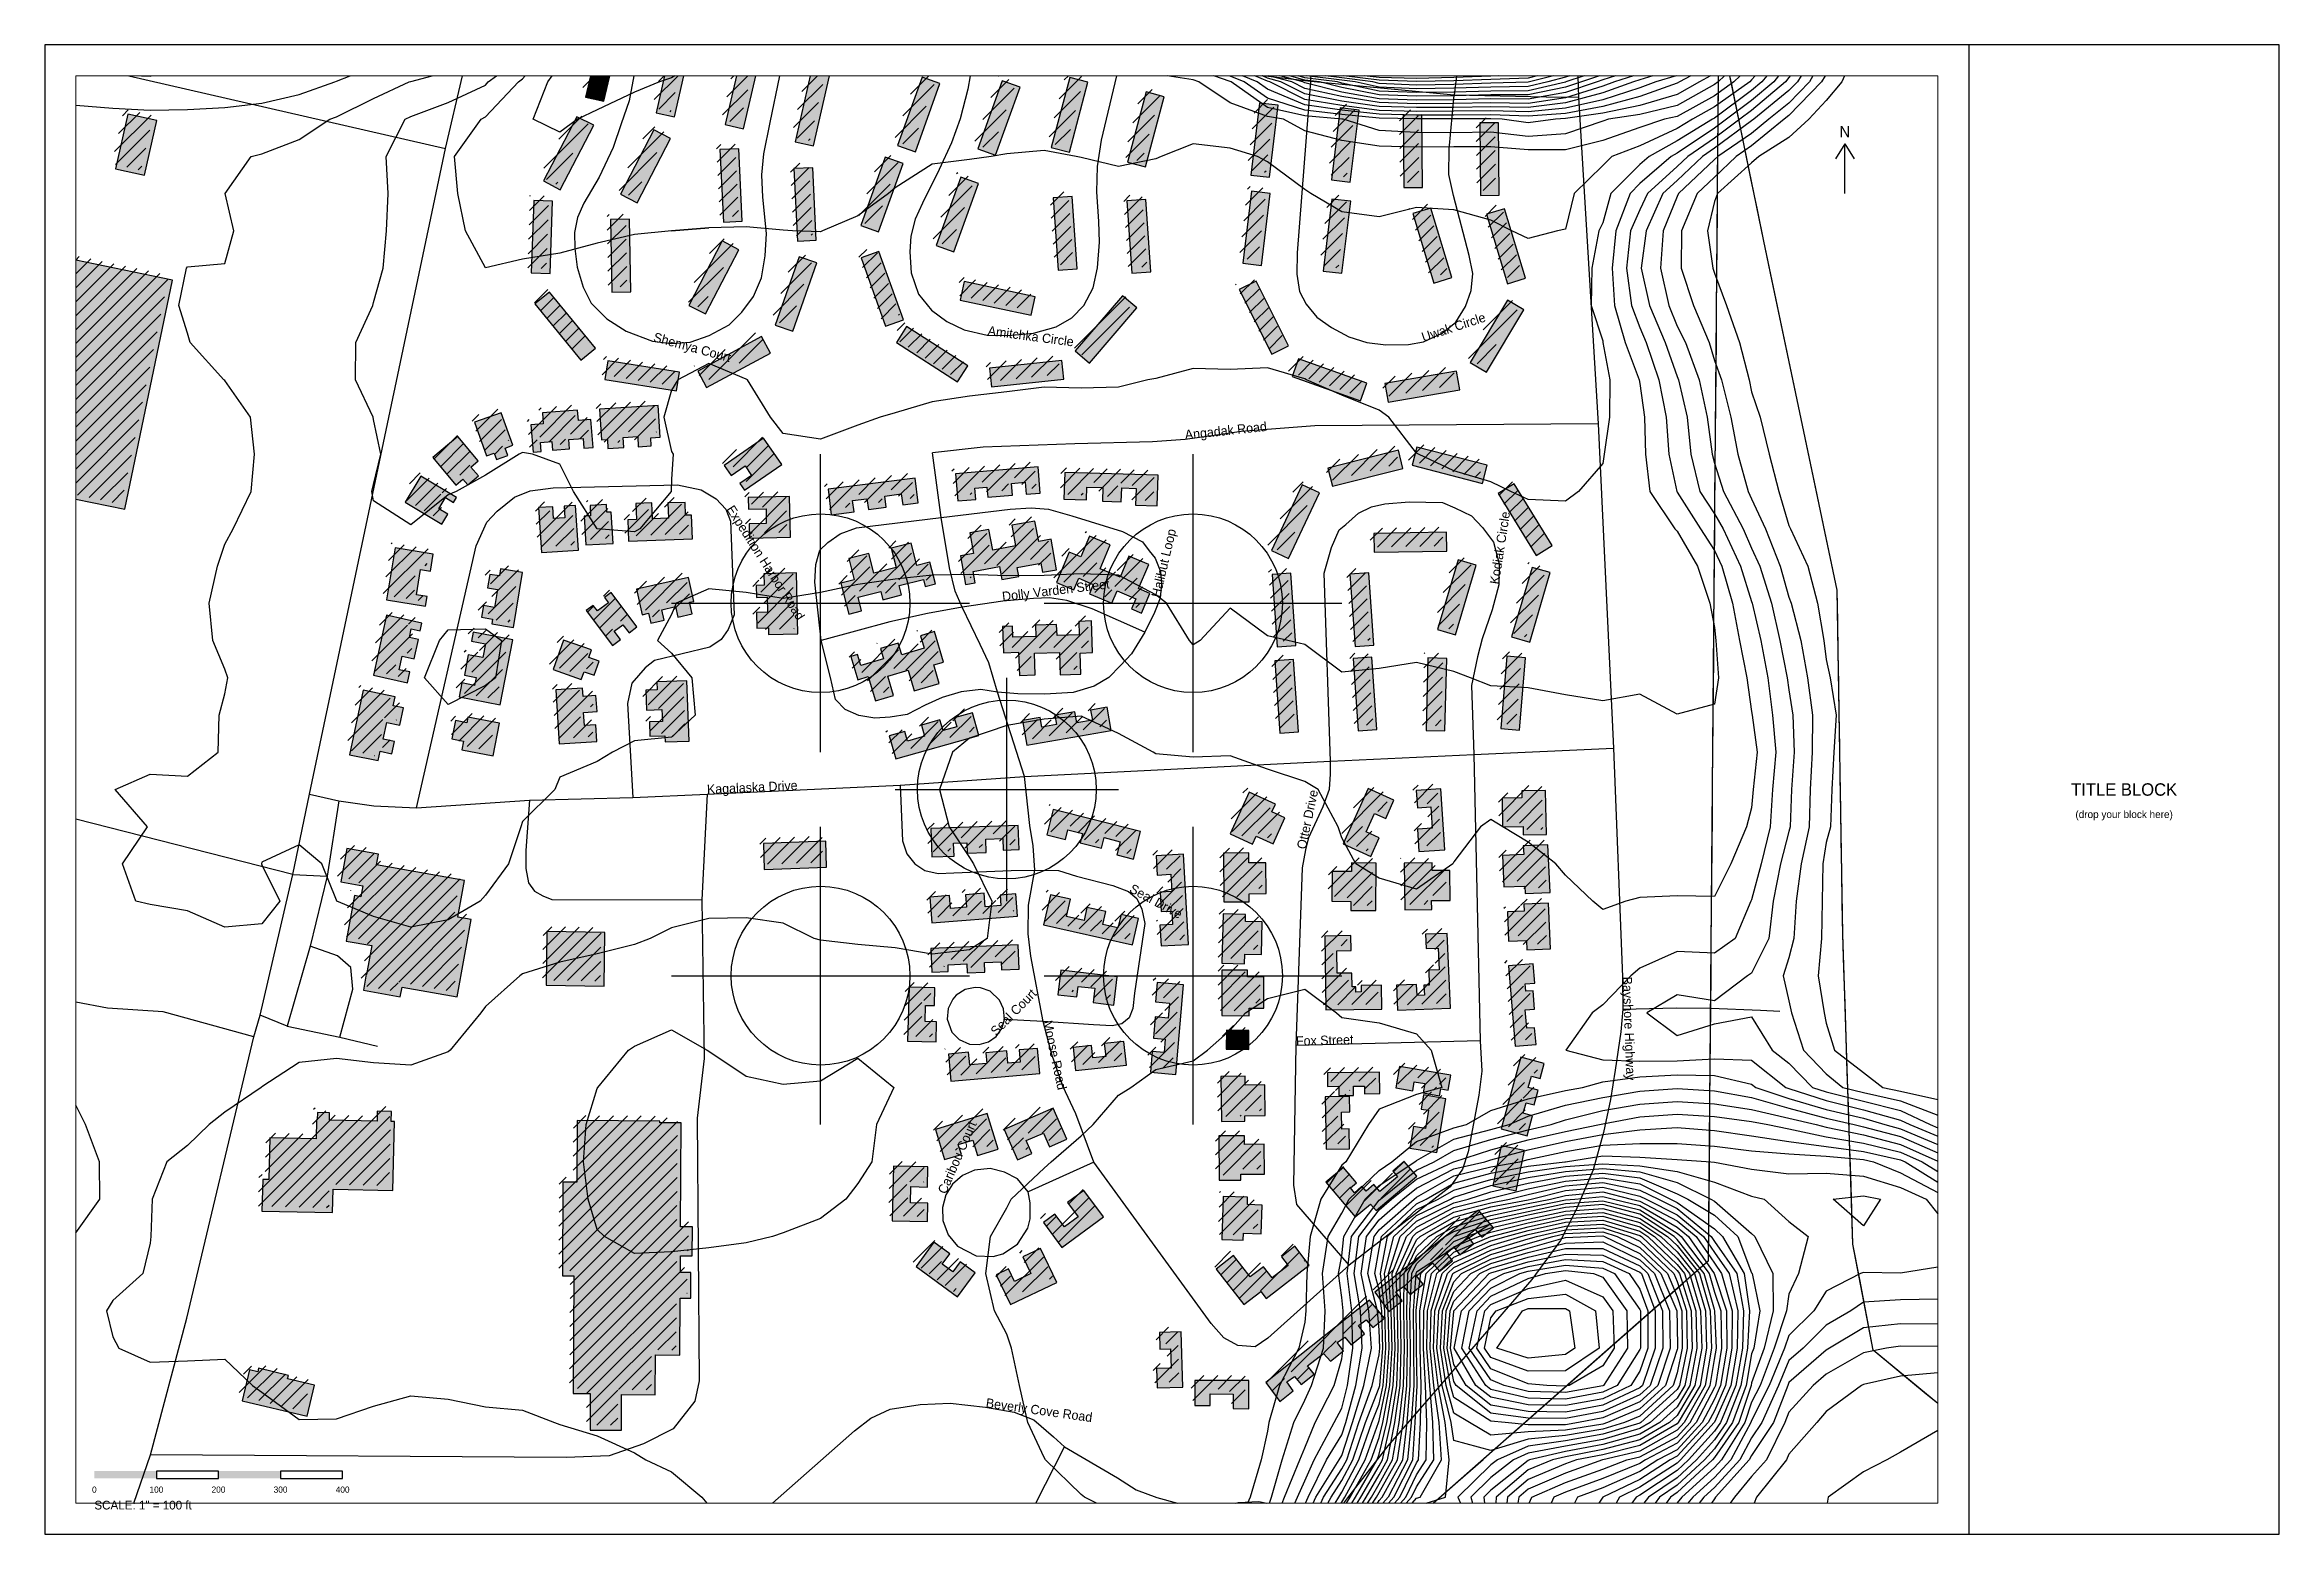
# Paper-space layout 'FAR 100-scale' of a CAD drawing. Extents: x 0 to 36, y 0 to 24.
# The model-space entities are those that its viewports show. They can reach past a viewport. Long polylines and large blocks are cut down to what shows.
import ezdxf
from ezdxf.enums import TextEntityAlignment as Align

# ---------------------------------------------------------------- set-up
doc = ezdxf.new("R2010")
doc.units = 21
for name, color, linetype in [('BUILDINGS', 9, 'Continuous'), ('CENTER', 1, 'Continuous'), ('CL_LOCAL', 4, 'Continuous'), ('CL_MAJOR', 2, 'Continuous'), ('CL_TRAIL', 6, 'Continuous'), ('CONTOUR_INDEX', 150, 'Continuous'), ('CONTOUR_MAJOR', 92, 'Continuous'), ('PLSS_QQ', 8, 'Continuous'), ('PLSS_QQ_3D', 7, 'Continuous'), ('PLSS_SECTION', 7, 'Continuous'), ('PLSS_SECTION_3D', 7, 'Continuous'), ('PLSS_TWP', 7, 'Continuous'), ('PLSS_TWP_3D', 7, 'Continuous'), ('PS_NORTH_ARROW', 7, 'Continuous'), ('PS_SCALE_BAR', 7, 'Continuous'), ('ROAD_LABELS', 3, 'Continuous'), ('SHEET_BORDER', 7, 'Continuous'), ('TITLE_BLOCK', 7, 'Continuous')]:
    doc.layers.add(name, color=color, linetype=linetype)

psp = doc.layouts.new('FAR 100-scale')

# ---------------------------------------------------------------- texts
at = {"layer": 'PS_NORTH_ARROW'}
psp.add_text('N', height=0.18, dxfattribs=at).set_placement((29, 22.6), align=Align.MIDDLE_CENTER)
at = {"layer": 'PS_SCALE_BAR'}
for s, p in [('0', (0.8, 0.72)), ('100', (1.8, 0.72)), ('200', (2.8, 0.72)), ('300', (3.8, 0.72)), ('400', (4.8, 0.72))]:
    psp.add_text(s, height=0.1, dxfattribs=at).set_placement(p, align=Align.MIDDLE_CENTER)
psp.add_text('SCALE: 1" = 100 ft', height=0.14, dxfattribs=at).set_placement((0.8, 0.4))
at = {"layer": 'TITLE_BLOCK'}
for s, height, p in [('TITLE BLOCK', 0.2, (33.5, 12)), ('(drop your block here)', 0.12, (33.5, 11.6))]:
    psp.add_text(s, height=height, dxfattribs=at).set_placement(p, align=Align.MIDDLE_CENTER)

msp = doc.modelspace()

# ---------------------------------------------------------------- texts
at = {"layer": 'ROAD_LABELS'}
for s, rotation, p in [('Amitchka Circle', -7.5627, (3137537.2, 320390.5)), ('Uwak Circle', 18.1931, (3138239.8, 320379.5)), ('Shemya Court', -15.2417, (3136998.1, 320380.6)), ('Angadak Road', 5.9926, (3137856.2, 320222.3)), ('Expedition Harbor Road', -57.4904, (3137116.2, 320110)), ('Halibut Loop', 76.7059, (3137815.7, 319966.7)), ('Kodiak Circle', 81.1262, (3138361.3, 319988.2)), ('Dolly Varden Street', 6.8133, (3137562, 319961.8)), ('Kagalaska Drive', 2.6328, (3137085.9, 319651.1)), ('Otter Drive', 78.1118, (3138050.3, 319561.2)), ('Seal Drive', -28.5558, (3137764.8, 319493.8)), ('Seal Court', 45.5233, (3137551.6, 319260.6)), ('Bayshore Highway', -87.9395, (3138560.7, 319356.6)), ('Moose Road', 282.0483, (3137627, 319284.5)), ('Fox Street', 1.4582, (3138034.7, 319245.7)), ('Caribou Court', 66.3868, (3137470.5, 319005.4)), ('Beverly Cove Road', -7.938, (3137534.1, 318663))]:
    msp.add_text(s, height=15, rotation=rotation, dxfattribs=at).set_placement(p)

# ---------------------------------------------------------------- hatches: boundary and pattern name
at = {"layer": 'BUILDINGS_HATCH'}
for points in [[(3138331.2, 320818.1), (3138360.9, 320811.3), (3138387, 320925.2), (3138357.4, 320932)], [(3136889.9, 320774), (3136919.5, 320767.2), (3136945.6, 320881.1), (3136916, 320887.9)], [(3137003.6, 320748.8), (3137033.2, 320742.1), (3137059.4, 320855.9), (3137029.8, 320862.7)], [(3137115, 320729.7), (3137144.6, 320723), (3137170.7, 320836.9), (3137141.1, 320843.6)], [(3137227.5, 320702.1), (3137257.1, 320695.3), (3137283.2, 320809.2), (3137253.6, 320816)], [(3137392.7, 320695.8), (3137421.3, 320685.6), (3137460.8, 320795.6), (3137432.2, 320805.8)], [(3137521.7, 320690.5), (3137550.3, 320680.3), (3137589.9, 320790.2), (3137561.3, 320800.4)], [(3137640.1, 320692.8), (3137669.5, 320685), (3137699.4, 320798), (3137670.1, 320805.7)], [(3137763, 320669.3), (3137792.3, 320661.6), (3137822.2, 320774.5), (3137792.9, 320782.3)], [(3137961.6, 320648.3), (3137991.8, 320644.7), (3138005.8, 320760.7), (3137975.7, 320764.3)], [(3136132.6, 320658.4), (3136179.5, 320648), (3136199.3, 320736.2), (3136152.4, 320746.7)], [(3136822.1, 320638.8), (3136849.1, 320624.8), (3136903.1, 320728.5), (3136876.1, 320742.4)], [(3138091.9, 320640.5), (3138122, 320636.9), (3138136.1, 320752.9), (3138105.9, 320756.5)], [(3138207, 320745), (3138208.2, 320628.1), (3138238.5, 320628.4), (3138237.4, 320745.2)], [(3138330.5, 320732.4), (3138331.7, 320615.6), (3138362, 320615.9), (3138360.9, 320732.7)], [(3136946.2, 320617.7), (3136973.1, 320603.8), (3137027.1, 320707.4), (3137000.2, 320721.4)], [(3137106.5, 320689.3), (3137112.2, 320572.6), (3137142.5, 320574.1), (3137136.9, 320690.8)], [(3137225.6, 320658.7), (3137231.4, 320542), (3137261.7, 320543.4), (3137256, 320660.1)], [(3137333.4, 320567), (3137361.9, 320556.8), (3137401.5, 320666.7), (3137372.9, 320677)], [(3137454.9, 320535.1), (3137483.5, 320524.9), (3137523, 320634.9), (3137494.4, 320645.1)], [(3137948.9, 320506.4), (3137979, 320502.7), (3137993.1, 320618.7), (3137962.9, 320622.4)], [(3136802.4, 320490.7), (3136832.8, 320489.7), (3136836.7, 320606.4), (3136806.4, 320607.5)], [(3137643.5, 320611.6), (3137651.5, 320495.1), (3137681.8, 320497.2), (3137673.7, 320613.7)], [(3137762.2, 320607), (3137770.3, 320490.4), (3137800.6, 320492.5), (3137792.5, 320609)], [(3138078.5, 320493.7), (3138108.6, 320490.1), (3138122.6, 320606.1), (3138092.5, 320609.7)], [(3138222.6, 320586.2), (3138256.6, 320474.4), (3138285.7, 320483.2), (3138251.7, 320595)], [(3138341.4, 320585.2), (3138375.4, 320473.3), (3138404.5, 320482.1), (3138370.5, 320593.9)], [(3136930.4, 320576.6), (3136932.4, 320459.8), (3136962.7, 320460.3), (3136960.8, 320577.1)], [(3135958.8, 320149), (3136147.9, 320109.8), (3136224.8, 320479), (3136035.6, 320518.1)], [(3137056.1, 320438.4), (3137083, 320424.5), (3137137, 320528.1), (3137110.1, 320542.1)], [(3137195.3, 320406.6), (3137224, 320396.6), (3137262.8, 320506.8), (3137234.2, 320516.8)], [(3137333.9, 320515), (3137373.4, 320405.1), (3137402, 320415.3), (3137362.5, 320525.3)], [(3137493.4, 320447), (3137607.9, 320422.6), (3137614.3, 320452.2), (3137499.8, 320476.7)], [(3137943, 320464), (3137995.6, 320359.6), (3138022.7, 320373.2), (3137970.2, 320477.6)], [(3136808.4, 320440.8), (3136882.3, 320350.1), (3136905.8, 320369.2), (3136831.9, 320459.9)], [(3137679, 320365.1), (3137702, 320345.5), (3137778.2, 320434.2), (3137755.1, 320453.9)], [(3138315.2, 320346.4), (3138341.2, 320330.8), (3138401.5, 320431), (3138375.4, 320446.6)], [(3137390.8, 320378.8), (3137489.2, 320315.4), (3137505.6, 320340.9), (3137407.2, 320404.3)], [(3137070.6, 320332.5), (3137085, 320305.8), (3137188, 320361.4), (3137173.6, 320388.1)], [(3136921, 320318.9), (3137036.7, 320300.6), (3137041.5, 320330.5), (3136925.8, 320348.8)], [(3137540.8, 320337.3), (3137544, 320307.2), (3137660.5, 320319.3), (3137657.3, 320349.4)], [(3138028.4, 320323.9), (3138138.7, 320284.6), (3138148.9, 320313.1), (3138038.6, 320352.5)], [(3138177.8, 320312.6), (3138182.9, 320282.7), (3138298.3, 320302.5), (3138293.2, 320332.4)], [(3136711.1, 320250.1), (3136730.5, 320196.1), (3136742.5, 320200.5), (3136746.3, 320189.9), (3136764.8, 320196.5), (3136760.4, 320208.5), (3136772.7, 320212.9), (3136753.9, 320265.4)], [(3136801.9, 320246), (3136805.5, 320201.7), (3136818.7, 320202.7), (3136817.5, 320217.7), (3136835.8, 320219.2), (3136837, 320204.9), (3136864.3, 320207.1), (3136863, 320222.3), (3136885.9, 320224.1), (3136887.2, 320208.4), (3136902, 320209.6), (3136898.4, 320254.3), (3136878.4, 320252.7), (3136877, 320269.6), (3136820.4, 320265.1), (3136821.8, 320247.5)], [(3136912.6, 320271.4), (3136915.5, 320221.9), (3136925.1, 320222.4), (3136926, 320208), (3136951.5, 320209.5), (3136950.6, 320225.6), (3136974, 320226.9), (3136974.9, 320210.7), (3136995.9, 320211.9), (3136995.1, 320225.2), (3137010, 320226), (3137007, 320276.9)], [(3136643.7, 320193.1), (3136681.1, 320148.9), (3136692.4, 320158.4), (3136700.2, 320149.1), (3136717.3, 320163.5), (3136705.1, 320177.9), (3136717.2, 320188), (3136684.1, 320227.1)], [(3137113.2, 320180.5), (3137124.5, 320164.2), (3137146.9, 320179.6), (3137157.4, 320164.4), (3137138.4, 320151.2), (3137145.8, 320140.5), (3137206.1, 320182.1), (3137176.8, 320224.4)], [(3138085.9, 320176.3), (3138093.3, 320146.9), (3138206.8, 320175.7), (3138199.4, 320205.1)], [(3138221.6, 320180.8), (3138335, 320151.5), (3138342.6, 320180.9), (3138229.2, 320210.1)], [(3136599.3, 320121.3), (3136658.6, 320086.1), (3136668.2, 320102), (3136653.6, 320110.7), (3136664.3, 320128.6), (3136677.3, 320120.8), (3136682.2, 320129.1), (3136624.4, 320163.4)], [(3137280.6, 320142), (3137285.9, 320100.8), (3137322.6, 320105.6), (3137320.2, 320123.8), (3137343.3, 320126.8), (3137345.6, 320109.7), (3137374.3, 320113.5), (3137372, 320131), (3137398.7, 320134.5), (3137401, 320116.8), (3137426, 320120), (3137420.8, 320160.1)], [(3137485.9, 320166.9), (3137489.7, 320123.3), (3137518.6, 320125.8), (3137517, 320143.8), (3137536.7, 320145.5), (3137538.1, 320129.3), (3137578, 320132.8), (3137576.4, 320151.5), (3137598, 320153.4), (3137599.7, 320134), (3137622.5, 320135.9), (3137618.9, 320178.3)], [(3137660.7, 320126), (3137697.2, 320125), (3137697.8, 320145.6), (3137723.2, 320144.9), (3137722.6, 320122.8), (3137753.1, 320121.9), (3137753.8, 320144.3), (3137776.8, 320143.6), (3137776.1, 320116.4), (3137811, 320115.5), (3137812.4, 320164.6), (3137661.9, 320168.9)], [(3137994.8, 320043.5), (3138022.3, 320030.6), (3138072.2, 320136.3), (3138044.7, 320149.2)], [(3138360.2, 320135.2), (3138421.6, 320035.6), (3138447.4, 320051.6), (3138386, 320151)], [(3136814.2, 320112.5), (3136818.8, 320040.3), (3136878.5, 320044.1), (3136873.9, 320115.9), (3136855.6, 320114.8), (3136856.8, 320095.9), (3136838.5, 320094.8), (3136837.3, 320114)], [(3136887.5, 320098.6), (3136890.2, 320052.4), (3136934.4, 320054.9), (3136931.5, 320105.4), (3136924.4, 320105), (3136923.7, 320117.5), (3136897.2, 320116), (3136898.1, 320099.2)], [(3136958, 320093), (3136959.2, 320058.7), (3137062.3, 320062.3), (3137060.9, 320100.6), (3137050.9, 320100.2), (3137050.2, 320121), (3137022.8, 320120.1), (3137023.6, 320095.5), (3136997.7, 320094.6), (3136996.8, 320120), (3136971, 320119.2), (3136971.9, 320093.4)], [(3137152.2, 320128.9), (3137152.6, 320109.8), (3137180.7, 320110.4), (3137181.2, 320086.8), (3137153.5, 320086.2), (3137154, 320063.3), (3137220.2, 320064.7), (3137218.8, 320130.4)], [(3137493.8, 320034.9), (3137502.1, 319988.7), (3137517.4, 319991.5), (3137514.2, 320009.8), (3137557.1, 320017.5), (3137560.8, 319996.8), (3137588, 320001.7), (3137585.4, 320016), (3137623.7, 320022.9), (3137626.3, 320008.5), (3137648.8, 320012.5), (3137639.9, 320061.5), (3137620, 320057.9), (3137614, 320090.9), (3137576.8, 320084.2), (3137582.8, 320050.7), (3137545.9, 320044), (3137539.9, 320077.5), (3137508.8, 320071.9), (3137514.8, 320038.7)], [(3136569.5, 319963.8), (3136632.4, 319953.6), (3136634.9, 319969.3), (3136617.6, 319972.1), (3136624.2, 320013), (3136640.1, 320010.4), (3136644.6, 320037.7), (3136583.1, 320047.6)], [(3137301.3, 319991), (3137314, 319940.9), (3137334.5, 319946), (3137329, 319968), (3137365.6, 319977.2), (3137368.8, 319964.2), (3137398.8, 319971.8), (3137395, 319987), (3137434.4, 319996.9), (3137437.2, 319985.6), (3137453.7, 319989.8), (3137444.8, 320024.7), (3137423.9, 320019.4), (3137414.7, 320055.5), (3137382.3, 320047.3), (3137390.2, 320016.2), (3137354.2, 320007.1), (3137346.2, 320038.8), (3137314.2, 320030.7), (3137322.9, 319996.4)], [(3137648.7, 319992), (3137676.6, 319980.3), (3137684.4, 319998.7), (3137708, 319988.9), (3137701.6, 319973.7), (3137737.9, 319958.5), (3137746.2, 319978.4), (3137776.3, 319965.8), (3137769.4, 319949.2), (3137785.8, 319942.3), (3137799.3, 319974.4), (3137780.9, 319982.1), (3137797.3, 320021.1), (3137765.3, 320034.5), (3137751, 320000.4), (3137718.9, 320013.8), (3137735.1, 320052.5), (3137701.9, 320066.4), (3137687.9, 320033), (3137669.2, 320040.8)], [(3138159.8, 320071.1), (3138160.3, 320040.8), (3138277.4, 320042.6), (3138277, 320072.9)], [(3136722.4, 319935.9), (3136740.2, 319933), (3136738.9, 319925.4), (3136774, 319919.6), (3136788.6, 320007.9), (3136753, 320013.8), (3136751.1, 320002.4), (3136735.7, 320004.9), (3136732.1, 319983.2), (3136748.2, 319980.6), (3136743.4, 319951.7), (3136725.5, 319954.6)], [(3137165, 319987.2), (3137165.4, 319967.9), (3137182.4, 319968.2), (3137182.9, 319944.2), (3137165.2, 319943.8), (3137165.7, 319918.3), (3137184.5, 319918.7), (3137184.7, 319908.1), (3137231.9, 319909.1), (3137230, 320007.2), (3137177.1, 320006.1), (3137177.5, 319987.5)], [(3137996.1, 320004.7), (3138004.2, 319888.1), (3138034.4, 319890.2), (3138026.4, 320006.7)], [(3138121.5, 320005.4), (3138129.6, 319888.8), (3138159.9, 319890.9), (3138151.8, 320007.5)], [(3138262.6, 319916.2), (3138291.7, 319907.6), (3138324.7, 320019.7), (3138295.6, 320028.3)], [(3138381.8, 319904.2), (3138411, 319895.7), (3138444, 320007.8), (3138414.8, 320016.3)], [(3136891.1, 319946.6), (3136933.5, 319890.4), (3136946.1, 319899.8), (3136935.9, 319913.3), (3136950.2, 319923.9), (3136960.1, 319910.8), (3136972.8, 319920.3), (3136931.1, 319975.6), (3136920.6, 319967.7), (3136926.9, 319959.3), (3136909.3, 319946.1), (3136902.5, 319955.1)], [(3136971.8, 319980.9), (3136981, 319940), (3136991.6, 319942.4), (3136995.1, 319926.5), (3137016.8, 319931.4), (3137013, 319948.1), (3137034.8, 319953), (3137038.6, 319936.1), (3137061.7, 319941.3), (3137057.5, 319960), (3137064.4, 319961.5), (3137055.8, 319999.7)], [(3136548.1, 319842.6), (3136603.3, 319830.5), (3136607.1, 319847.7), (3136589.9, 319851.4), (3136594.6, 319873), (3136614.1, 319868.7), (3136621, 319900.2), (3136606.3, 319903.4), (3136609.3, 319917.2), (3136623.4, 319914.1), (3136626.1, 319926.6), (3136569.3, 319939)], [(3136686.2, 319807.9), (3136752.6, 319795), (3136772.9, 319899.4), (3136709, 319911.8), (3136706.3, 319897.6), (3136728.9, 319893.2), (3136724.6, 319871), (3136701.1, 319875.5), (3136694.7, 319842.7), (3136713.6, 319839), (3136711, 319826), (3136690.5, 319830)], [(3136837.8, 319851.8), (3136883.1, 319835.8), (3136887.5, 319848.2), (3136903.8, 319842.4), (3136911.8, 319865), (3136895.3, 319870.8), (3136899.7, 319883.2), (3136854.6, 319899.1)], [(3137317.6, 319872.6), (3137328.7, 319835.3), (3137345.5, 319840.2), (3137357.1, 319801.2), (3137386.1, 319809.7), (3137376.9, 319840.8), (3137409.7, 319850.5), (3137419.5, 319817.2), (3137459.8, 319829.1), (3137451, 319859), (3137466.9, 319863.7), (3137452.2, 319912.8), (3137429.4, 319906), (3137435.4, 319885.9), (3137399.5, 319875.3), (3137393.8, 319894.4), (3137364.9, 319885.8), (3137369.9, 319869), (3137333.3, 319858.2), (3137328.1, 319875.7)], [(3137561.7, 319921), (3137563.2, 319878.6), (3137587.7, 319879.4), (3137589, 319842.2), (3137614.3, 319843), (3137613.1, 319877.9), (3137653.3, 319879.3), (3137654.5, 319842.9), (3137688.1, 319844.1), (3137687, 319878.2), (3137706.6, 319878.9), (3137704.9, 319930), (3137684.4, 319929.3), (3137685.1, 319907.8), (3137649.5, 319906.6), (3137648.9, 319924.3), (3137614.9, 319923.1), (3137615.5, 319904.9), (3137578.5, 319903.6), (3137577.9, 319921.5)], [(3138000.3, 319865.6), (3138008.4, 319749), (3138038.7, 319751.1), (3138030.6, 319867.7)], [(3138126.4, 319869.3), (3138134.5, 319752.7), (3138164.8, 319754.8), (3138156.7, 319871.4)], [(3138244, 319753.7), (3138274.4, 319752.9), (3138277.4, 319869.7), (3138247.1, 319870.5)], [(3138364.3, 319756.7), (3138394.5, 319754.1), (3138404.5, 319870.5), (3138374.3, 319873.1)], [(3136987.3, 319818.6), (3136988.4, 319786.4), (3137013.1, 319787.2), (3137013.8, 319768.2), (3136992.9, 319767.5), (3136993.8, 319744.1), (3137017.9, 319744.9), (3137018.2, 319735.2), (3137056.7, 319736.5), (3137053.3, 319833.4), (3137004.9, 319831.7), (3137005.3, 319819.2)], [(3136509.8, 319714.5), (3136556.1, 319704.9), (3136559.3, 319719.9), (3136578.1, 319716), (3136582.2, 319735.7), (3136564.2, 319739.5), (3136569.8, 319766.4), (3136591, 319762), (3136596.8, 319789.7), (3136580.2, 319793.2), (3136583.3, 319807.6), (3136531.5, 319818.4)], [(3136842.1, 319819.1), (3136847.5, 319731.9), (3136908.2, 319735.6), (3136906.5, 319762.8), (3136888.2, 319761.6), (3136886.9, 319782.5), (3136908.5, 319783.8), (3136906.8, 319809.7), (3136886.1, 319808.4), (3136885.2, 319821.8)], [(3137594, 319769.5), (3137601, 319729.6), (3137736.9, 319753.3), (3137730.3, 319790.9), (3137703.7, 319786.3), (3137706.5, 319770.3), (3137681.2, 319765.8), (3137678, 319783.7), (3137646.2, 319778.1), (3137648.9, 319763), (3137624.9, 319758.9), (3137622.2, 319774.4)], [(3136674.6, 319740.1), (3136693.2, 319736.5), (3136690.5, 319722.4), (3136740.9, 319712.6), (3136751.2, 319765.2), (3136700.3, 319775.1), (3136698.5, 319766), (3136680.4, 319769.5)], [(3137379.3, 319744.7), (3137389.9, 319707.6), (3137523.6, 319745.5), (3137513.2, 319782), (3137483.9, 319773.7), (3137487.9, 319759.5), (3137465.9, 319753.3), (3137461, 319770.6), (3137431.1, 319762.1), (3137436.2, 319744.3), (3137408.7, 319736.5), (3137404.4, 319751.8)], [(3137928.4, 319586.8), (3137964.4, 319570.4), (3137970.4, 319583.4), (3137997.7, 319570.9), (3138016.8, 319612.6), (3137995.7, 319622.3), (3138001.5, 319635), (3137959.3, 319654.2)], [(3138110.3, 319570.7), (3138154.9, 319550.5), (3138168.6, 319580.5), (3138147.6, 319590.1), (3138161.2, 319619.9), (3138179, 319611.9), (3138192.4, 319641.2), (3138151, 319660)], [(3138228.3, 319656.8), (3138230.1, 319629), (3138251.5, 319630.4), (3138253.7, 319596.2), (3138230, 319594.7), (3138232.3, 319558.3), (3138274.4, 319561), (3138268.1, 319659.3)], [(3138366.6, 319644.5), (3138367.4, 319598.5), (3138400.3, 319599), (3138400.6, 319585.5), (3138437.9, 319586.1), (3138436.7, 319656.9), (3138398.3, 319656.2), (3138398.5, 319645)], [(3137633, 319585.5), (3137663.1, 319578), (3137667, 319593.5), (3137690.6, 319587.6), (3137686.8, 319572.3), (3137721.3, 319563.7), (3137725.6, 319580.8), (3137751.3, 319574.3), (3137745.8, 319552.9), (3137772.7, 319546.1), (3137784, 319590.7), (3137643.3, 319626.1)], [(3137176.4, 319571.6), (3137177.9, 319529.6), (3137278.4, 319533.1), (3137276.9, 319575.1)], [(3137446, 319595.7), (3137447.6, 319549.7), (3137483.8, 319551), (3137483, 319571.9), (3137504.4, 319572.6), (3137505, 319555.8), (3137535.5, 319556.9), (3137534.7, 319578.3), (3137562.4, 319579.3), (3137563, 319560.7), (3137588.4, 319561.5), (3137587, 319600.6)], [(3136495.9, 319509.5), (3136531.3, 319503.2), (3136528.1, 319485.6), (3136517.6, 319487.5), (3136504.4, 319414.2), (3136545.5, 319406.8), (3136537.1, 319360.5), (3136536.8, 319360.6), (3136532.3, 319335.1), (3136591.5, 319324.5), (3136594.3, 319340), (3136683, 319324.1), (3136705.5, 319449), (3136684.4, 319452.8), (3136694.9, 319511.6), (3136553.1, 319537), (3136556.2, 319554.4), (3136505.6, 319563.5)], [(3137809.2, 319551.6), (3137810.8, 319520.6), (3137832.7, 319521.8), (3137834.3, 319493.9), (3137815.5, 319492.8), (3137817.2, 319461.7), (3137834.3, 319462.6), (3137835.5, 319440.7), (3137815.4, 319439.7), (3137817.2, 319406.3), (3137861.2, 319408.6), (3137853.3, 319554)], [(3137917.5, 319555.7), (3137918.2, 319477.2), (3137959, 319477.6), (3137958.9, 319490.5), (3137986.2, 319490.8), (3137985.7, 319540.4), (3137958.5, 319540.1), (3137958.4, 319556.1)], [(3138092.8, 319526.5), (3138092.4, 319478.3), (3138122.7, 319478), (3138122.6, 319463.6), (3138163, 319463.2), (3138163.6, 319539.8), (3138123.9, 319540.1), (3138123.8, 319526.3)], [(3138208.8, 319539.9), (3138209.6, 319464.7), (3138253.1, 319465.2), (3138252.9, 319479.3), (3138282.7, 319479.6), (3138282.2, 319528.1), (3138253.8, 319527.9), (3138253.7, 319540.4)], [(3138367, 319552.2), (3138369.3, 319501.4), (3138403, 319502.9), (3138403.6, 319490.8), (3138443.8, 319492.7), (3138440.3, 319569.5), (3138400.7, 319567.7), (3138401.3, 319553.7)], [(3137444.6, 319485), (3137447.8, 319443.6), (3137586, 319454.4), (3137583.1, 319490.3), (3137557.9, 319488.4), (3137559.2, 319471.4), (3137533.9, 319469.4), (3137532.1, 319491.1), (3137502.3, 319488.8), (3137503.8, 319468.9), (3137477.9, 319466.9), (3137476.2, 319487.5)], [(3137628, 319440.3), (3137771, 319408), (3137780.7, 319450.7), (3137752.7, 319457), (3137747.7, 319435.4), (3137723.2, 319440.9), (3137728, 319461.7), (3137697.7, 319468.5), (3137693, 319447.5), (3137664.8, 319453.8), (3137671.1, 319481.6), (3137639, 319488.8)], [(3138375.2, 319461.4), (3138377.1, 319414), (3138405.9, 319415.1), (3138406.5, 319400.1), (3138444.3, 319401.6), (3138441.3, 319475), (3138401.8, 319473.4), (3138402.3, 319462.4)], [(3136826.4, 319343), (3136919.8, 319341.6), (3136921.2, 319428), (3136827.7, 319429.4)], [(3137914.9, 319378.7), (3137951.8, 319377.6), (3137952.2, 319393), (3137978.8, 319392.3), (3137980.2, 319445.1), (3137952.9, 319445.8), (3137953.2, 319457), (3137917.1, 319458)], [(3137446.4, 319402.4), (3137448, 319364.2), (3137474.3, 319365.3), (3137473.9, 319376.1), (3137504.3, 319377.3), (3137504.9, 319363), (3137533.3, 319364.1), (3137532.7, 319379.5), (3137559.5, 319380.6), (3137560, 319368), (3137588.6, 319369.1), (3137587, 319408.2)], [(3138081.2, 319422.3), (3138082.8, 319303.3), (3138172.9, 319304.5), (3138172.4, 319343.2), (3138139.3, 319342.7), (3138139.5, 319332.2), (3138131.1, 319332.1), (3138131, 319340.4), (3138124.8, 319340.3), (3138124.5, 319362.7), (3138100.8, 319362.4), (3138100.3, 319398.5), (3138123.2, 319398.8), (3138122.9, 319422.9)], [(3138196.6, 319343), (3138198.3, 319302.7), (3138283.2, 319306.1), (3138278.3, 319426.5), (3138243.3, 319425.1), (3138244.3, 319402.2), (3138263.4, 319403), (3138264.9, 319368), (3138248.3, 319367.3), (3138249.3, 319343.3), (3138240.7, 319343), (3138241.4, 319326.9), (3138229.6, 319326.5), (3138228.9, 319344.3)], [(3137651, 319327.8), (3137681.7, 319324.2), (3137683.7, 319341.2), (3137710.6, 319338.1), (3137707.9, 319315), (3137740.8, 319311.1), (3137746.2, 319356.6), (3137655.7, 319367.2)], [(3137914.9, 319367.3), (3137914.8, 319294), (3137959.1, 319293.9), (3137959.1, 319306.1), (3137982.6, 319306), (3137982.7, 319356.4), (3137956.5, 319356.5), (3137956.5, 319367.2)], [(3138376.6, 319374.2), (3138387.4, 319244.9), (3138421.2, 319247.7), (3138419, 319274.6), (3138406.4, 319273.6), (3138403.9, 319303.5), (3138418.9, 319304.7), (3138416.5, 319334.2), (3138404.6, 319333.2), (3138403.6, 319345.1), (3138419.2, 319346.4), (3138416.6, 319377.5)], [(3137408.7, 319253.1), (3137454.6, 319251.9), (3137455.5, 319284), (3137437, 319284.5), (3137437.7, 319310.5), (3137451.9, 319310.2), (3137452.7, 319338.9), (3137411.1, 319340)], [(3137800, 319202.8), (3137841.1, 319199.3), (3137853.5, 319343.7), (3137810.9, 319347.3), (3137808.3, 319316.3), (3137830.8, 319314.4), (3137828.7, 319290.2), (3137807.8, 319292), (3137804.9, 319257.7), (3137823.9, 319256), (3137822, 319234.6), (3137802.9, 319236.2)], [(3137675.4, 319242.5), (3137679.5, 319205.5), (3137761.3, 319214.5), (3137757.1, 319252.6), (3137725.6, 319249.1), (3137727.9, 319228), (3137707.1, 319225.8), (3137704.9, 319245.7)], [(3137922.1, 319239.8), (3137958.4, 319239.4), (3137958.6, 319270.1), (3137922.3, 319270.5)], [(3137474.6, 319232.2), (3137478.4, 319188.3), (3137621.9, 319200.7), (3137618.3, 319241.3), (3137588.3, 319238.8), (3137590, 319219.3), (3137570.4, 319217.6), (3137568.7, 319237.2), (3137535.1, 319234.3), (3137536.6, 319217.1), (3137508.9, 319214.8), (3137507.1, 319235)], [(3138195.2, 319177.5), (3138222.5, 319172.9), (3138225, 319187.6), (3138242.1, 319184.7), (3138239.5, 319169.5), (3138265.7, 319165.1), (3138267.6, 319176.2), (3138279.9, 319174.2), (3138284, 319198), (3138201.1, 319212)], [(3138365, 319111.8), (3138406.9, 319100.3), (3138415.7, 319132.6), (3138400.5, 319136.7), (3138405.1, 319153.6), (3138418.1, 319150.1), (3138424.6, 319173.7), (3138408.6, 319178.1), (3138413.7, 319196.4), (3138427.7, 319192.5), (3138434.4, 319216.7), (3138396.8, 319227)], [(3137913.5, 319195.8), (3137914.5, 319123.3), (3137952.1, 319123.8), (3137952, 319132.4), (3137984.8, 319132.9), (3137984.1, 319182.5), (3137952.5, 319182.1), (3137952.4, 319196.3)], [(3138085.1, 319201.8), (3138085.4, 319179.9), (3138103.4, 319180.2), (3138103.6, 319165.2), (3138127.4, 319165.5), (3138127.2, 319180.3), (3138144.9, 319180.6), (3138145, 319168.2), (3138169.4, 319168.5), (3138168.9, 319202.9)], [(3137564.6, 319110.6), (3137585.9, 319061.9), (3137609.1, 319072), (3137600, 319092.7), (3137627.8, 319104.8), (3137637.4, 319082.9), (3137665.5, 319095.1), (3137643.5, 319145.1)], [(3138081.5, 319163.2), (3138083.2, 319078.8), (3138120.7, 319079.6), (3138120, 319111.4), (3138108.2, 319111.1), (3138107.6, 319138.6), (3138121.1, 319138.9), (3138120.6, 319164)], [(3138218, 319080.6), (3138261.5, 319073.3), (3138276.1, 319160.1), (3138240.1, 319166.2), (3138236.2, 319143.5), (3138248, 319141.5), (3138243.1, 319112.2), (3138223.8, 319115.4)], [(3136368.7, 318979.1), (3136482.5, 318976.6), (3136483.4, 319014.2), (3136579.6, 319012.1), (3136582, 319123.3), (3136576.9, 319123.5), (3136577.2, 319139.5), (3136554.5, 319140), (3136554.2, 319124), (3136477.5, 319125.7), (3136477.7, 319137.3), (3136457.9, 319137.8), (3136457.6, 319126.2), (3136456.5, 319126.2), (3136455.8, 319095.4), (3136381.4, 319097), (3136379.9, 319030), (3136369.9, 319030.2)], [(3136853.5, 319025.9), (3136852.7, 318874.9), (3136871.1, 318874.8), (3136870.1, 318685.1), (3136897.6, 318685), (3136897.2, 318626.3), (3136947.7, 318626), (3136948, 318683.4), (3137002, 318683.2), (3137002.4, 318747.4), (3137041.9, 318747.2), (3137042.5, 318838.7), (3137059.4, 318838.6), (3137059.6, 318880), (3137042.7, 318880.1), (3137042.8, 318907), (3137061.8, 318906.9), (3137062.1, 318953.6), (3137043.1, 318953.7), (3137044, 319121.2), (3137009.8, 319121.4), (3137009.8, 319124.2), (3136876.4, 319125), (3136875.9, 319025.7)], [(3137453.5, 319110.5), (3137468.4, 319062.2), (3137495.4, 319070.5), (3137490.5, 319086.3), (3137513.9, 319093.5), (3137521.6, 319068.5), (3137554.7, 319078.7), (3137536.9, 319136.2)], [(3137910.4, 319100.2), (3137910.8, 319029.1), (3137945.5, 319029.2), (3137945.5, 319038.4), (3137983.7, 319038.6), (3137983.5, 319086.7), (3137951.7, 319086.6), (3137951.6, 319100.4)], [(3138351.5, 319019.9), (3138389.1, 319012), (3138402.7, 319076.5), (3138365.1, 319084.3)], [(3137384.2, 318963.5), (3137440.9, 318962.3), (3137441.5, 318992.1), (3137413.3, 318992.7), (3137413.8, 319018.5), (3137440.8, 319017.9), (3137441.6, 319050.3), (3137386.1, 319051.5)], [(3138082.8, 319025.5), (3138130.1, 318969.7), (3138154.6, 318990.4), (3138163.5, 318979.9), (3138229.1, 319035.2), (3138208.9, 319059), (3138190.3, 319043.3), (3138197.9, 319034.3), (3138169.8, 319010.5), (3138160, 319022.1), (3138147.3, 319011.3), (3138140.7, 319019.1), (3138128.6, 319008.8), (3138122.1, 319016.5), (3138132.2, 319024.9), (3138111.3, 319049.5)], [(3137627.6, 318960.5), (3137657.2, 318920.5), (3137724.3, 318970.1), (3137692.8, 319012.5), (3137666.2, 318992.9), (3137683.4, 318969.8), (3137661.5, 318953.6), (3137646.1, 318974.2)], [(3137915.1, 318933.6), (3137949.6, 318932.5), (3137950, 318943.6), (3137978.5, 318942.7), (3137980, 318988.9), (3137956.2, 318989.6), (3137956.6, 319001.4), (3137917.3, 319002.7)], [(3138161.3, 318848.4), (3138184, 318817.4), (3138205.5, 318834.5), (3138195.3, 318849.2), (3138207.8, 318857.9), (3138218.7, 318845), (3138239.4, 318861.5), (3138228.4, 318874.8), (3138254.6, 318895), (3138265.5, 318882.3), (3138286.5, 318899.1), (3138276.7, 318912.7), (3138288.9, 318921.2), (3138298.7, 318908.9), (3138320.7, 318926.4), (3138310.9, 318939.8), (3138323.4, 318949.3), (3138333.9, 318937), (3138352.5, 318951.9), (3138328.5, 318980.5)], [(3137422.5, 318889.6), (3137489.3, 318840.9), (3137517.7, 318879.7), (3137493.4, 318897.4), (3137481.5, 318881.2), (3137464.3, 318893.6), (3137476.6, 318910.5), (3137451.3, 318928.9)], [(3137551.5, 318876.7), (3137574.6, 318828.7), (3137649, 318864.3), (3137622.8, 318918.8), (3137594.5, 318905.2), (3137607.3, 318878.5), (3137580.9, 318865.8), (3137571.2, 318886.1)], [(3137905.9, 318885.5), (3137950.4, 318828.5), (3137977.8, 318849.8), (3137986.7, 318838.4), (3138056, 318892.1), (3138032.4, 318922.4), (3138010.9, 318905.7), (3138021.7, 318891.7), (3137995.9, 318871.7), (3137982.1, 318889.4), (3137960.9, 318873), (3137934.1, 318907.4)], [(3137985.7, 318703.2), (3138008.5, 318672.2), (3138030, 318689.3), (3138019.7, 318704), (3138032.3, 318712.8), (3138043.1, 318699.9), (3138063.8, 318716.4), (3138052.9, 318729.7), (3138079, 318749.9), (3138089.9, 318737.2), (3138110.9, 318753.9), (3138101.1, 318767.5), (3138113.3, 318776.1), (3138123.2, 318763.7), (3138145.1, 318781.3), (3138135.4, 318794.6), (3138147.8, 318804.2), (3138158.3, 318791.8), (3138176.9, 318806.7), (3138152.9, 318835.4)], [(3137809.9, 318725.3), (3137810.7, 318694.6), (3137852, 318695.7), (3137849.7, 318784.5), (3137814.4, 318783.6), (3137815.1, 318756.9), (3137832.6, 318757.4), (3137833.4, 318725.9)], [(3136336.6, 318673.5), (3136441.4, 318648.7), (3136453.3, 318698.8), (3136409.9, 318709), (3136411.2, 318714.5), (3136363.2, 318725.9), (3136361.8, 318720.1), (3136348.4, 318723.3)], [(3137871.8, 318706.3), (3137871.6, 318666.1), (3137896.2, 318666), (3137896.3, 318684.5), (3137933.4, 318684.4), (3137933.3, 318660.9), (3137958.4, 318660.8), (3137958.5, 318706)]]:
    msp.add_hatch(color=251, dxfattribs=at).paths.add_polyline_path(points)
at = {"layer": 'BUILDINGS_SHADOW'}
h = msp.add_hatch(dxfattribs=at)
h.set_pattern_fill('ANSI31', scale=5)
h.paths.add_polyline_path([(3138325.3, 320826.1), (3138354.9, 320819.4), (3138381.1, 320933.3), (3138351.5, 320940)])
h = msp.add_hatch(dxfattribs=at)
h.set_pattern_fill('ANSI31', scale=5)
h.paths.add_polyline_path([(3136884, 320782.1), (3136913.6, 320775.3), (3136939.7, 320889.2), (3136910.1, 320895.9)])
h = msp.add_hatch(dxfattribs=at)
h.set_pattern_fill('ANSI31', scale=5)
h.paths.add_polyline_path([(3136997.7, 320756.9), (3137027.3, 320750.1), (3137053.5, 320864), (3137023.9, 320870.8)])
h = msp.add_hatch(dxfattribs=at)
h.set_pattern_fill('ANSI31', scale=5)
h.paths.add_polyline_path([(3137109.1, 320737.8), (3137138.7, 320731), (3137164.8, 320844.9), (3137135.2, 320851.7)])
h = msp.add_hatch(dxfattribs=at)
h.set_pattern_fill('ANSI31', scale=5)
h.paths.add_polyline_path([(3137221.6, 320710.1), (3137251.1, 320703.4), (3137277.3, 320817.3), (3137247.7, 320824)])
h = msp.add_hatch(dxfattribs=at)
h.set_pattern_fill('ANSI31', scale=5)
h.paths.add_polyline_path([(3137386.8, 320703.9), (3137415.3, 320693.6), (3137454.9, 320803.6), (3137426.3, 320813.9)])
h = msp.add_hatch(dxfattribs=at)
h.set_pattern_fill('ANSI31', scale=5)
h.paths.add_polyline_path([(3137515.8, 320698.5), (3137544.4, 320688.3), (3137584, 320798.3), (3137555.4, 320808.5)])
h = msp.add_hatch(dxfattribs=at)
h.set_pattern_fill('ANSI31', scale=5)
h.paths.add_polyline_path([(3137634.2, 320700.8), (3137663.5, 320693.1), (3137693.5, 320806), (3137664.2, 320813.8)])
h = msp.add_hatch(dxfattribs=at)
h.set_pattern_fill('ANSI31', scale=5)
h.paths.add_polyline_path([(3137757, 320677.4), (3137786.4, 320669.6), (3137816.3, 320782.6), (3137787, 320790.3)])
h = msp.add_hatch(dxfattribs=at)
h.set_pattern_fill('ANSI31', scale=5)
h.paths.add_polyline_path([(3137955.7, 320656.4), (3137985.9, 320652.8), (3137999.9, 320768.7), (3137969.8, 320772.4)])
h = msp.add_hatch(dxfattribs=at)
h.set_pattern_fill('ANSI31', scale=5)
h.paths.add_polyline_path([(3138086, 320648.6), (3138116.1, 320644.9), (3138130.1, 320760.9), (3138100, 320764.6)])
h = msp.add_hatch(dxfattribs=at)
h.set_pattern_fill('ANSI31', scale=5)
h.paths.add_polyline_path([(3136126.7, 320666.5), (3136173.6, 320656), (3136193.3, 320744.3), (3136146.5, 320754.7)])
h = msp.add_hatch(dxfattribs=at)
h.set_pattern_fill('ANSI31', scale=5)
h.paths.add_polyline_path([(3136816.2, 320646.8), (3136843.1, 320632.9), (3136897.2, 320736.5), (3136870.2, 320750.5)])
h = msp.add_hatch(dxfattribs=at)
h.set_pattern_fill('ANSI31', scale=5)
h.paths.add_polyline_path([(3136940.3, 320625.8), (3136967.2, 320611.8), (3137021.2, 320715.5), (3136994.3, 320729.5)])
h = msp.add_hatch(dxfattribs=at)
h.set_pattern_fill('ANSI31', scale=5)
h.paths.add_polyline_path([(3138201.1, 320753), (3138202.2, 320636.2), (3138232.6, 320636.5), (3138231.5, 320753.3)])
h = msp.add_hatch(dxfattribs=at)
h.set_pattern_fill('ANSI31', scale=5)
h.paths.add_polyline_path([(3138324.6, 320740.4), (3138325.8, 320623.6), (3138356.1, 320623.9), (3138355, 320740.7)])
h = msp.add_hatch(dxfattribs=at)
h.set_pattern_fill('ANSI31', scale=5)
h.paths.add_polyline_path([(3137100.6, 320697.4), (3137106.3, 320580.7), (3137136.6, 320582.2), (3137130.9, 320698.9)])
h = msp.add_hatch(dxfattribs=at)
h.set_pattern_fill('ANSI31', scale=5)
h.paths.add_polyline_path([(3137219.7, 320666.7), (3137225.4, 320550), (3137255.8, 320551.5), (3137250.1, 320668.2)])
h = msp.add_hatch(dxfattribs=at)
h.set_pattern_fill('ANSI31', scale=5)
h.paths.add_polyline_path([(3137327.4, 320575.1), (3137356, 320564.8), (3137395.6, 320674.8), (3137367, 320685)])
h = msp.add_hatch(dxfattribs=at)
h.set_pattern_fill('ANSI31', scale=5)
h.paths.add_polyline_path([(3137449, 320543.2), (3137477.6, 320533), (3137517.1, 320642.9), (3137488.5, 320653.1)])
h = msp.add_hatch(dxfattribs=at)
h.set_pattern_fill('ANSI31', scale=5)
h.paths.add_polyline_path([(3137637.5, 320619.7), (3137645.6, 320503.1), (3137675.9, 320505.2), (3137667.8, 320621.8)])
h = msp.add_hatch(dxfattribs=at)
h.set_pattern_fill('ANSI31', scale=5)
h.paths.add_polyline_path([(3137756.3, 320615), (3137764.4, 320498.5), (3137794.7, 320500.6), (3137786.6, 320617.1)])
h = msp.add_hatch(dxfattribs=at)
h.set_pattern_fill('ANSI31', scale=5)
h.paths.add_polyline_path([(3137943, 320514.4), (3137973.1, 320510.8), (3137987.2, 320626.8), (3137957, 320630.4)])
h = msp.add_hatch(dxfattribs=at)
h.set_pattern_fill('ANSI31', scale=5)
h.paths.add_polyline_path([(3138072.5, 320501.8), (3138102.7, 320498.2), (3138116.7, 320614.1), (3138086.6, 320617.8)])
h = msp.add_hatch(dxfattribs=at)
h.set_pattern_fill('ANSI31', scale=5)
h.paths.add_polyline_path([(3136796.5, 320498.7), (3136826.8, 320497.7), (3136830.8, 320614.5), (3136800.5, 320615.5)])
h = msp.add_hatch(dxfattribs=at)
h.set_pattern_fill('ANSI31', scale=5)
h.paths.add_polyline_path([(3136924.5, 320584.7), (3136926.5, 320467.8), (3136956.8, 320468.3), (3136954.9, 320585.2)])
h = msp.add_hatch(dxfattribs=at)
h.set_pattern_fill('ANSI31', scale=5)
h.paths.add_polyline_path([(3138216.7, 320594.3), (3138250.7, 320482.5), (3138279.8, 320491.2), (3138245.8, 320603)])
h = msp.add_hatch(dxfattribs=at)
h.set_pattern_fill('ANSI31', scale=5)
h.paths.add_polyline_path([(3138335.5, 320593.2), (3138369.5, 320481.4), (3138398.5, 320490.2), (3138364.6, 320602)])
h = msp.add_hatch(dxfattribs=at)
h.set_pattern_fill('ANSI31', scale=5)
h.paths.add_polyline_path([(3137050.2, 320446.5), (3137077.1, 320432.5), (3137131.1, 320536.2), (3137104.2, 320550.2)])
h = msp.add_hatch(dxfattribs=at)
h.set_pattern_fill('ANSI31', scale=5)
h.paths.add_polyline_path([(3135952.9, 320157.1), (3136142, 320117.9), (3136218.9, 320487), (3136029.7, 320526.2)])
h = msp.add_hatch(dxfattribs=at)
h.set_pattern_fill('ANSI31', scale=5)
h.paths.add_polyline_path([(3137189.4, 320414.7), (3137218, 320404.6), (3137256.9, 320514.9), (3137228.2, 320524.9)])
h = msp.add_hatch(dxfattribs=at)
h.set_pattern_fill('ANSI31', scale=5)
h.paths.add_polyline_path([(3137327.9, 320523.1), (3137367.5, 320413.1), (3137396, 320423.3), (3137356.5, 320533.3)])
h = msp.add_hatch(dxfattribs=at)
h.set_pattern_fill('ANSI31', scale=5)
h.paths.add_polyline_path([(3137487.5, 320455.1), (3137602, 320430.6), (3137608.4, 320460.2), (3137493.8, 320484.7)])
h = msp.add_hatch(dxfattribs=at)
h.set_pattern_fill('ANSI31', scale=5)
h.paths.add_polyline_path([(3137937.1, 320472.1), (3137989.6, 320367.7), (3138016.8, 320381.2), (3137964.3, 320485.7)])
h = msp.add_hatch(dxfattribs=at)
h.set_pattern_fill('ANSI31', scale=5)
h.paths.add_polyline_path([(3136802.4, 320448.8), (3136876.4, 320358.2), (3136899.9, 320377.3), (3136826, 320467.9)])
h = msp.add_hatch(dxfattribs=at)
h.set_pattern_fill('ANSI31', scale=5)
h.paths.add_polyline_path([(3137673, 320373.2), (3137696.1, 320353.5), (3137772.2, 320442.3), (3137749.2, 320462)])
h = msp.add_hatch(dxfattribs=at)
h.set_pattern_fill('ANSI31', scale=5)
h.paths.add_polyline_path([(3138309.3, 320354.5), (3138335.3, 320338.9), (3138395.5, 320439.1), (3138369.5, 320454.7)])
h = msp.add_hatch(dxfattribs=at)
h.set_pattern_fill('ANSI31', scale=5)
h.paths.add_polyline_path([(3137384.8, 320386.9), (3137483.3, 320323.5), (3137499.7, 320349), (3137401.3, 320412.3)])
h = msp.add_hatch(dxfattribs=at)
h.set_pattern_fill('ANSI31', scale=5)
h.paths.add_polyline_path([(3137064.7, 320340.5), (3137079.1, 320313.9), (3137182.1, 320369.5), (3137167.7, 320396.2)])
h = msp.add_hatch(dxfattribs=at)
h.set_pattern_fill('ANSI31', scale=5)
h.paths.add_polyline_path([(3136915.1, 320326.9), (3137030.8, 320308.7), (3137035.6, 320338.6), (3136919.8, 320356.9)])
h = msp.add_hatch(dxfattribs=at)
h.set_pattern_fill('ANSI31', scale=5)
h.paths.add_polyline_path([(3137534.9, 320345.4), (3137538.1, 320315.2), (3137654.6, 320327.4), (3137651.4, 320357.5)])
h = msp.add_hatch(dxfattribs=at)
h.set_pattern_fill('ANSI31', scale=5)
h.paths.add_polyline_path([(3138022.4, 320332), (3138132.7, 320292.7), (3138143, 320321.2), (3138032.7, 320360.5)])
h = msp.add_hatch(dxfattribs=at)
h.set_pattern_fill('ANSI31', scale=5)
h.paths.add_polyline_path([(3138171.8, 320320.6), (3138177, 320290.8), (3138292.4, 320310.6), (3138287.3, 320340.4)])
h = msp.add_hatch(dxfattribs=at)
h.set_pattern_fill('ANSI31', scale=5)
h.paths.add_polyline_path([(3136705.2, 320258.1), (3136724.5, 320204.2), (3136736.6, 320208.5), (3136740.4, 320197.9), (3136758.8, 320204.5), (3136754.5, 320216.6), (3136766.8, 320221), (3136748, 320273.4)])
h = msp.add_hatch(dxfattribs=at)
h.set_pattern_fill('ANSI31', scale=5)
h.paths.add_polyline_path([(3136796, 320254), (3136799.6, 320209.7), (3136812.8, 320210.8), (3136811.6, 320225.8), (3136829.9, 320227.2), (3136831.1, 320213), (3136858.4, 320215.1), (3136857.1, 320230.3), (3136880, 320232.2), (3136881.3, 320216.5), (3136896.1, 320217.7), (3136892.5, 320262.3), (3136872.4, 320260.7), (3136871.1, 320277.7), (3136814.5, 320273.2), (3136815.9, 320255.6)])
h = msp.add_hatch(dxfattribs=at)
h.set_pattern_fill('ANSI31', scale=5)
h.paths.add_polyline_path([(3136906.7, 320279.4), (3136909.6, 320229.9), (3136919.2, 320230.5), (3136920.1, 320216.1), (3136945.6, 320217.6), (3136944.7, 320233.6), (3136968.1, 320235), (3136969, 320218.7), (3136989.9, 320220), (3136989.2, 320233.3), (3137004.1, 320234.1), (3137001.1, 320284.9)])
h = msp.add_hatch(dxfattribs=at)
h.set_pattern_fill('ANSI31', scale=5)
h.paths.add_polyline_path([(3136637.8, 320201.2), (3136675.2, 320157), (3136686.4, 320166.4), (3136694.3, 320157.2), (3136711.4, 320171.6), (3136699.2, 320185.9), (3136711.3, 320196), (3136678.2, 320235.1)])
h = msp.add_hatch(dxfattribs=at)
h.set_pattern_fill('ANSI31', scale=5)
h.paths.add_polyline_path([(3137107.3, 320188.6), (3137118.6, 320172.2), (3137141, 320187.7), (3137151.5, 320172.5), (3137132.4, 320159.3), (3137139.9, 320148.5), (3137200.2, 320190.1), (3137170.9, 320232.4)])
h = msp.add_hatch(dxfattribs=at)
h.set_pattern_fill('ANSI31', scale=5)
h.paths.add_polyline_path([(3137480, 320174.9), (3137483.7, 320131.4), (3137512.6, 320133.9), (3137511.1, 320151.8), (3137530.8, 320153.5), (3137532.2, 320137.4), (3137572.1, 320140.8), (3137570.5, 320159.6), (3137592.1, 320161.4), (3137593.7, 320142.1), (3137616.6, 320144), (3137612.9, 320186.4)])
h = msp.add_hatch(dxfattribs=at)
h.set_pattern_fill('ANSI31', scale=5)
h.paths.add_polyline_path([(3138079.9, 320184.3), (3138087.4, 320155), (3138200.9, 320183.8), (3138193.4, 320213.1)])
h = msp.add_hatch(dxfattribs=at)
h.set_pattern_fill('ANSI31', scale=5)
h.paths.add_polyline_path([(3138215.7, 320188.9), (3138329.1, 320159.6), (3138336.7, 320188.9), (3138223.3, 320218.2)])
h = msp.add_hatch(dxfattribs=at)
h.set_pattern_fill('ANSI31', scale=5)
h.paths.add_polyline_path([(3136593.3, 320129.4), (3136652.7, 320094.1), (3136662.2, 320110.1), (3136647.7, 320118.7), (3136658.3, 320136.6), (3136671.4, 320128.9), (3136676.3, 320137.2), (3136618.5, 320171.5)])
h = msp.add_hatch(dxfattribs=at)
h.set_pattern_fill('ANSI31', scale=5)
h.paths.add_polyline_path([(3137274.7, 320150), (3137280, 320108.9), (3137316.7, 320113.6), (3137314.3, 320131.8), (3137337.4, 320134.8), (3137339.7, 320117.8), (3137368.4, 320121.5), (3137366.1, 320139.1), (3137392.8, 320142.5), (3137395.1, 320124.9), (3137420.1, 320128.1), (3137414.8, 320168.2)])
h = msp.add_hatch(dxfattribs=at)
h.set_pattern_fill('ANSI31', scale=5)
h.paths.add_polyline_path([(3137654.8, 320134.1), (3137691.3, 320133.1), (3137691.9, 320153.7), (3137717.3, 320153), (3137716.7, 320130.9), (3137747.2, 320130), (3137747.9, 320152.3), (3137770.9, 320151.7), (3137770.2, 320124.5), (3137805.1, 320123.5), (3137806.4, 320172.7), (3137656, 320176.9)])
h = msp.add_hatch(dxfattribs=at)
h.set_pattern_fill('ANSI31', scale=5)
h.paths.add_polyline_path([(3137988.9, 320051.6), (3138016.3, 320038.7), (3138066.3, 320144.4), (3138038.8, 320157.3)])
h = msp.add_hatch(dxfattribs=at)
h.set_pattern_fill('ANSI31', scale=5)
h.paths.add_polyline_path([(3138354.2, 320143.2), (3138415.7, 320043.7), (3138441.5, 320059.6), (3138380.1, 320159.1)])
h = msp.add_hatch(dxfattribs=at)
h.set_pattern_fill('ANSI31', scale=5)
h.paths.add_polyline_path([(3136808.3, 320120.6), (3136812.9, 320048.4), (3136872.6, 320052.2), (3136868, 320124), (3136849.7, 320122.9), (3136850.9, 320104), (3136832.6, 320102.8), (3136831.4, 320122.1)])
h = msp.add_hatch(dxfattribs=at)
h.set_pattern_fill('ANSI31', scale=5)
h.paths.add_polyline_path([(3136881.6, 320106.7), (3136884.3, 320060.4), (3136928.5, 320063), (3136925.6, 320113.5), (3136918.5, 320113.1), (3136917.8, 320125.5), (3136891.3, 320124), (3136892.2, 320107.3)])
h = msp.add_hatch(dxfattribs=at)
h.set_pattern_fill('ANSI31', scale=5)
h.paths.add_polyline_path([(3136952.1, 320101), (3136953.3, 320066.7), (3137056.4, 320070.3), (3137055, 320108.6), (3137045, 320108.3), (3137044.3, 320129.1), (3137016.9, 320128.1), (3137017.7, 320103.6), (3136991.8, 320102.7), (3136990.9, 320128.1), (3136965.1, 320127.2), (3136966, 320101.5)])
h = msp.add_hatch(dxfattribs=at)
h.set_pattern_fill('ANSI31', scale=5)
h.paths.add_polyline_path([(3137146.3, 320137), (3137146.7, 320117.9), (3137174.8, 320118.4), (3137175.3, 320094.8), (3137147.6, 320094.2), (3137148.1, 320071.4), (3137214.3, 320072.8), (3137212.9, 320138.4)])
h = msp.add_hatch(dxfattribs=at)
h.set_pattern_fill('ANSI31', scale=5)
h.paths.add_polyline_path([(3137487.9, 320042.9), (3137496.2, 319996.8), (3137511.5, 319999.5), (3137508.2, 320017.8), (3137551.2, 320025.5), (3137554.9, 320004.8), (3137582, 320009.7), (3137579.5, 320024), (3137617.8, 320031), (3137620.4, 320016.6), (3137642.9, 320020.6), (3137634, 320069.6), (3137614.1, 320066), (3137608.1, 320099), (3137570.8, 320092.2), (3137576.9, 320058.7), (3137540, 320052.1), (3137533.9, 320085.6), (3137502.8, 320080), (3137508.9, 320046.7)])
h = msp.add_hatch(dxfattribs=at)
h.set_pattern_fill('ANSI31', scale=5)
h.paths.add_polyline_path([(3138153.9, 320079.2), (3138154.4, 320048.9), (3138271.5, 320050.7), (3138271, 320081)])
h = msp.add_hatch(dxfattribs=at)
h.set_pattern_fill('ANSI31', scale=5)
h.paths.add_polyline_path([(3136563.6, 319971.9), (3136626.5, 319961.7), (3136629, 319977.3), (3136611.6, 319980.2), (3136618.3, 320021.1), (3136634.2, 320018.5), (3136638.6, 320045.8), (3136577.2, 320055.7)])
h = msp.add_hatch(dxfattribs=at)
h.set_pattern_fill('ANSI31', scale=5)
h.paths.add_polyline_path([(3137295.4, 319999), (3137308.1, 319948.9), (3137328.6, 319954.1), (3137323, 319976), (3137359.7, 319985.2), (3137362.9, 319972.3), (3137392.9, 319979.8), (3137389, 319995), (3137428.5, 320005), (3137431.3, 319993.7), (3137447.8, 319997.9), (3137438.9, 320032.7), (3137417.9, 320027.4), (3137408.8, 320063.6), (3137376.3, 320055.4), (3137384.2, 320024.2), (3137348.3, 320015.2), (3137340.3, 320046.8), (3137308.3, 320038.8), (3137317, 320004.5)])
h = msp.add_hatch(dxfattribs=at)
h.set_pattern_fill('ANSI31', scale=5)
h.paths.add_polyline_path([(3137642.7, 320000.1), (3137670.7, 319988.3), (3137678.5, 320006.8), (3137702.1, 319996.9), (3137695.7, 319981.7), (3137732, 319966.6), (3137740.3, 319986.5), (3137770.4, 319973.9), (3137763.4, 319957.3), (3137779.9, 319950.4), (3137793.4, 319982.5), (3137775, 319990.2), (3137791.4, 320029.2), (3137759.4, 320042.5), (3137745.1, 320008.5), (3137712.9, 320021.9), (3137729.2, 320060.6), (3137696, 320074.5), (3137681.9, 320041), (3137663.2, 320048.9)])
h = msp.add_hatch(dxfattribs=at)
h.set_pattern_fill('ANSI31', scale=5)
h.paths.add_polyline_path([(3136716.5, 319944), (3136734.3, 319941.1), (3136733, 319933.5), (3136768.1, 319927.7), (3136782.7, 320015.9), (3136747.1, 320021.8), (3136745.2, 320010.4), (3136729.8, 320013), (3136726.2, 319991.3), (3136742.3, 319988.6), (3136737.5, 319959.7), (3136719.6, 319962.7)])
h = msp.add_hatch(dxfattribs=at)
h.set_pattern_fill('ANSI31', scale=5)
h.paths.add_polyline_path([(3136965.9, 319988.9), (3136975.1, 319948.1), (3136985.7, 319950.4), (3136989.2, 319934.6), (3137010.9, 319939.5), (3137007.1, 319956.2), (3137028.9, 319961), (3137032.7, 319944.2), (3137055.8, 319949.3), (3137051.6, 319968.1), (3137058.5, 319969.6), (3137049.9, 320007.8)])
h = msp.add_hatch(dxfattribs=at)
h.set_pattern_fill('ANSI31', scale=5)
h.paths.add_polyline_path([(3137159.1, 319995.3), (3137159.5, 319975.9), (3137176.5, 319976.2), (3137176.9, 319952.3), (3137159.3, 319951.9), (3137159.8, 319926.4), (3137178.6, 319926.8), (3137178.8, 319916.2), (3137226, 319917.1), (3137224.1, 320015.2), (3137171.2, 320014.2), (3137171.5, 319995.6)])
h = msp.add_hatch(dxfattribs=at)
h.set_pattern_fill('ANSI31', scale=5)
h.paths.add_polyline_path([(3137990.2, 320012.7), (3137998.3, 319896.2), (3138028.5, 319898.2), (3138020.5, 320014.8)])
h = msp.add_hatch(dxfattribs=at)
h.set_pattern_fill('ANSI31', scale=5)
h.paths.add_polyline_path([(3138115.6, 320013.4), (3138123.7, 319896.9), (3138154, 319899), (3138145.9, 320015.5)])
h = msp.add_hatch(dxfattribs=at)
h.set_pattern_fill('ANSI31', scale=5)
h.paths.add_polyline_path([(3138256.7, 319924.2), (3138285.8, 319915.7), (3138318.8, 320027.8), (3138289.7, 320036.3)])
h = msp.add_hatch(dxfattribs=at)
h.set_pattern_fill('ANSI31', scale=5)
h.paths.add_polyline_path([(3138375.9, 319912.3), (3138405, 319903.8), (3138438.1, 320015.9), (3138408.9, 320024.4)])
h = msp.add_hatch(dxfattribs=at)
h.set_pattern_fill('ANSI31', scale=5)
h.paths.add_polyline_path([(3136885.2, 319954.7), (3136927.6, 319898.4), (3136940.2, 319907.9), (3136930, 319921.3), (3136944.3, 319932), (3136954.2, 319918.9), (3136966.9, 319928.4), (3136925.2, 319983.7), (3136914.6, 319975.8), (3136921, 319967.3), (3136903.4, 319954.1), (3136896.5, 319963.2)])
h = msp.add_hatch(dxfattribs=at)
h.set_pattern_fill('ANSI31', scale=5)
h.paths.add_polyline_path([(3136542.2, 319850.7), (3136597.4, 319838.6), (3136601.2, 319855.7), (3136584, 319859.5), (3136588.7, 319881), (3136608.2, 319876.8), (3136615.1, 319908.3), (3136600.4, 319911.5), (3136603.4, 319925.2), (3136617.4, 319922.2), (3136620.2, 319934.7), (3136563.4, 319947.1)])
h = msp.add_hatch(dxfattribs=at)
h.set_pattern_fill('ANSI31', scale=5)
h.paths.add_polyline_path([(3137555.8, 319929.1), (3137557.3, 319886.7), (3137581.8, 319887.5), (3137583.1, 319850.2), (3137608.4, 319851.1), (3137607.2, 319886), (3137647.3, 319887.3), (3137648.6, 319851), (3137682.2, 319852.1), (3137681.1, 319886.3), (3137700.7, 319887), (3137699, 319938.1), (3137678.5, 319937.4), (3137679.2, 319915.9), (3137643.6, 319914.7), (3137643, 319932.3), (3137609, 319931.2), (3137609.6, 319912.9), (3137572.6, 319911.7), (3137572, 319929.6)])
h = msp.add_hatch(dxfattribs=at)
h.set_pattern_fill('ANSI31', scale=5)
h.paths.add_polyline_path([(3136680.3, 319816), (3136746.7, 319803.1), (3136767, 319907.4), (3136703.1, 319919.8), (3136700.4, 319905.7), (3136723, 319901.3), (3136718.6, 319879), (3136695.2, 319883.6), (3136688.8, 319850.8), (3136707.7, 319847.1), (3136705.1, 319834), (3136684.6, 319838)])
h = msp.add_hatch(dxfattribs=at)
h.set_pattern_fill('ANSI31', scale=5)
h.paths.add_polyline_path([(3136831.9, 319859.8), (3136877.2, 319843.9), (3136881.6, 319856.2), (3136897.8, 319850.5), (3136905.9, 319873.1), (3136889.4, 319878.9), (3136893.7, 319891.2), (3136848.7, 319907.2)])
h = msp.add_hatch(dxfattribs=at)
h.set_pattern_fill('ANSI31', scale=5)
h.paths.add_polyline_path([(3137311.7, 319880.7), (3137322.8, 319843.3), (3137339.6, 319848.3), (3137351.2, 319809.2), (3137380.2, 319817.8), (3137371, 319848.9), (3137403.7, 319858.6), (3137413.6, 319825.3), (3137453.9, 319837.2), (3137445, 319867), (3137460.9, 319871.7), (3137446.3, 319920.8), (3137423.5, 319914.1), (3137429.5, 319894), (3137393.5, 319883.4), (3137387.9, 319902.4), (3137359, 319893.9), (3137364, 319877), (3137327.4, 319866.2), (3137322.2, 319883.8)])
h = msp.add_hatch(dxfattribs=at)
h.set_pattern_fill('ANSI31', scale=5)
h.paths.add_polyline_path([(3137994.4, 319873.6), (3138002.5, 319757.1), (3138032.8, 319759.2), (3138024.7, 319875.7)])
h = msp.add_hatch(dxfattribs=at)
h.set_pattern_fill('ANSI31', scale=5)
h.paths.add_polyline_path([(3138120.5, 319877.4), (3138128.6, 319760.8), (3138158.9, 319762.9), (3138150.8, 319879.5)])
h = msp.add_hatch(dxfattribs=at)
h.set_pattern_fill('ANSI31', scale=5)
h.paths.add_polyline_path([(3138238.1, 319761.7), (3138268.4, 319760.9), (3138271.5, 319877.7), (3138241.2, 319878.5)])
h = msp.add_hatch(dxfattribs=at)
h.set_pattern_fill('ANSI31', scale=5)
h.paths.add_polyline_path([(3138358.3, 319764.8), (3138388.6, 319762.2), (3138398.6, 319878.6), (3138368.4, 319881.2)])
h = msp.add_hatch(dxfattribs=at)
h.set_pattern_fill('ANSI31', scale=5)
h.paths.add_polyline_path([(3136503.9, 319722.5), (3136550.2, 319712.9), (3136553.3, 319727.9), (3136572.2, 319724), (3136576.3, 319743.8), (3136558.2, 319747.5), (3136563.9, 319774.5), (3136585.1, 319770.1), (3136590.9, 319797.8), (3136574.3, 319801.2), (3136577.3, 319815.7), (3136525.6, 319826.4)])
h = msp.add_hatch(dxfattribs=at)
h.set_pattern_fill('ANSI31', scale=5)
h.paths.add_polyline_path([(3136836.1, 319827.1), (3136841.6, 319739.9), (3136902.3, 319743.7), (3136900.6, 319770.9), (3136882.3, 319769.7), (3136881, 319790.6), (3136902.5, 319791.9), (3136900.9, 319817.7), (3136880.1, 319816.4), (3136879.3, 319829.8)])
h = msp.add_hatch(dxfattribs=at)
h.set_pattern_fill('ANSI31', scale=5)
h.paths.add_polyline_path([(3136981.4, 319826.6), (3136982.5, 319794.4), (3137007.2, 319795.3), (3137007.9, 319776.3), (3136987, 319775.5), (3136987.8, 319752.2), (3137012, 319753), (3137012.3, 319743.2), (3137050.7, 319744.6), (3137047.4, 319841.4), (3136999, 319839.8), (3136999.4, 319827.2)])
h = msp.add_hatch(dxfattribs=at)
h.set_pattern_fill('ANSI31', scale=5)
h.paths.add_polyline_path([(3137373.4, 319752.7), (3137384, 319715.6), (3137517.7, 319753.6), (3137507.3, 319790), (3137478, 319781.7), (3137482, 319767.5), (3137460, 319761.3), (3137455.1, 319778.6), (3137425.2, 319770.1), (3137430.3, 319752.3), (3137402.8, 319744.6), (3137398.4, 319759.8)])
h = msp.add_hatch(dxfattribs=at)
h.set_pattern_fill('ANSI31', scale=5)
h.paths.add_polyline_path([(3137588.1, 319777.6), (3137595.1, 319737.7), (3137731, 319761.3), (3137724.4, 319799), (3137697.8, 319794.3), (3137700.6, 319778.3), (3137675.2, 319773.9), (3137672.1, 319791.7), (3137640.3, 319786.2), (3137643, 319771.1), (3137619, 319766.9), (3137616.2, 319782.5)])
h = msp.add_hatch(dxfattribs=at)
h.set_pattern_fill('ANSI31', scale=5)
h.paths.add_polyline_path([(3136668.7, 319748.2), (3136687.3, 319744.6), (3136684.5, 319730.5), (3136735, 319720.7), (3136745.3, 319773.3), (3136694.4, 319783.2), (3136692.6, 319774), (3136674.5, 319777.5)])
h = msp.add_hatch(dxfattribs=at)
h.set_pattern_fill('ANSI31', scale=5)
h.paths.add_polyline_path([(3137922.4, 319594.9), (3137958.5, 319578.4), (3137964.5, 319591.4), (3137991.7, 319579), (3138010.9, 319620.7), (3137989.7, 319630.4), (3137995.6, 319643), (3137953.4, 319662.3)])
h = msp.add_hatch(dxfattribs=at)
h.set_pattern_fill('ANSI31', scale=5)
h.paths.add_polyline_path([(3138104.4, 319578.8), (3138149, 319558.6), (3138162.7, 319588.6), (3138141.6, 319598.1), (3138155.3, 319628), (3138173.1, 319619.9), (3138186.5, 319649.3), (3138145.1, 319668.1)])
h = msp.add_hatch(dxfattribs=at)
h.set_pattern_fill('ANSI31', scale=5)
h.paths.add_polyline_path([(3138222.3, 319664.9), (3138224.2, 319637.1), (3138245.5, 319638.4), (3138247.7, 319604.3), (3138224.1, 319602.8), (3138226.4, 319566.3), (3138268.5, 319569), (3138262.2, 319667.4)])
h = msp.add_hatch(dxfattribs=at)
h.set_pattern_fill('ANSI31', scale=5)
h.paths.add_polyline_path([(3138360.7, 319652.5), (3138361.5, 319606.5), (3138394.4, 319607.1), (3138394.7, 319593.5), (3138432, 319594.2), (3138430.8, 319664.9), (3138392.4, 319664.3), (3138392.6, 319653.1)])
h = msp.add_hatch(dxfattribs=at)
h.set_pattern_fill('ANSI31', scale=5)
h.paths.add_polyline_path([(3137440.1, 319603.8), (3137441.7, 319557.8), (3137477.8, 319559), (3137477.1, 319579.9), (3137498.5, 319580.6), (3137499.1, 319563.9), (3137529.6, 319564.9), (3137528.8, 319586.4), (3137556.5, 319587.3), (3137557.1, 319568.7), (3137582.5, 319569.6), (3137581.1, 319608.6)])
h = msp.add_hatch(dxfattribs=at)
h.set_pattern_fill('ANSI31', scale=5)
h.paths.add_polyline_path([(3137627.1, 319593.6), (3137657.2, 319586), (3137661.1, 319601.6), (3137684.7, 319595.6), (3137680.8, 319580.4), (3137715.4, 319571.7), (3137719.7, 319588.9), (3137745.4, 319582.4), (3137739.9, 319560.9), (3137766.8, 319554.1), (3137778.1, 319598.8), (3137637.4, 319634.2)])
h = msp.add_hatch(dxfattribs=at)
h.set_pattern_fill('ANSI31', scale=5)
h.paths.add_polyline_path([(3137170.5, 319579.7), (3137172, 319537.6), (3137272.4, 319541.1), (3137271, 319583.2)])
h = msp.add_hatch(dxfattribs=at)
h.set_pattern_fill('ANSI31', scale=5)
h.paths.add_polyline_path([(3138361, 319560.2), (3138363.4, 319509.5), (3138397.1, 319511), (3138397.7, 319498.9), (3138437.9, 319500.7), (3138434.4, 319577.6), (3138394.8, 319575.8), (3138395.4, 319561.8)])
h = msp.add_hatch(dxfattribs=at)
h.set_pattern_fill('ANSI31', scale=5)
h.paths.add_polyline_path([(3136490, 319517.6), (3136525.3, 319511.2), (3136522.2, 319493.7), (3136511.7, 319495.6), (3136498.5, 319422.3), (3136539.6, 319414.9), (3136531.2, 319368.6), (3136530.9, 319368.7), (3136526.3, 319343.2), (3136585.5, 319332.6), (3136588.3, 319348.1), (3136677.1, 319332.2), (3136699.6, 319457.1), (3136678.4, 319460.9), (3136689, 319519.6), (3136547.2, 319545.1), (3136550.3, 319562.5), (3136499.7, 319571.6)])
h = msp.add_hatch(dxfattribs=at)
h.set_pattern_fill('ANSI31', scale=5)
h.paths.add_polyline_path([(3137803.3, 319559.6), (3137804.9, 319528.7), (3137826.8, 319529.9), (3137828.3, 319501.9), (3137809.6, 319500.9), (3137811.3, 319469.8), (3137828.3, 319470.7), (3137829.5, 319448.8), (3137809.5, 319447.7), (3137811.3, 319414.3), (3137855.3, 319416.7), (3137847.4, 319562)])
h = msp.add_hatch(dxfattribs=at)
h.set_pattern_fill('ANSI31', scale=5)
h.paths.add_polyline_path([(3137911.5, 319563.8), (3137912.3, 319485.3), (3137953.1, 319485.7), (3137953, 319498.6), (3137980.3, 319498.8), (3137979.8, 319548.4), (3137952.6, 319548.2), (3137952.5, 319564.2)])
h = msp.add_hatch(dxfattribs=at)
h.set_pattern_fill('ANSI31', scale=5)
h.paths.add_polyline_path([(3138086.9, 319534.6), (3138086.5, 319486.3), (3138116.8, 319486.1), (3138116.7, 319471.6), (3138157.1, 319471.3), (3138157.7, 319547.9), (3138118, 319548.2), (3138117.9, 319534.4)])
h = msp.add_hatch(dxfattribs=at)
h.set_pattern_fill('ANSI31', scale=5)
h.paths.add_polyline_path([(3138202.9, 319548), (3138203.6, 319472.8), (3138247.1, 319473.2), (3138247, 319487.4), (3138276.8, 319487.6), (3138276.3, 319536.2), (3138247.9, 319535.9), (3138247.8, 319548.4)])
h = msp.add_hatch(dxfattribs=at)
h.set_pattern_fill('ANSI31', scale=5)
h.paths.add_polyline_path([(3137438.7, 319493.1), (3137441.9, 319451.7), (3137580, 319462.4), (3137577.2, 319498.4), (3137552, 319496.4), (3137553.3, 319479.5), (3137527.9, 319477.5), (3137526.2, 319499.2), (3137496.4, 319496.9), (3137497.9, 319477), (3137471.9, 319475), (3137470.3, 319495.5)])
h = msp.add_hatch(dxfattribs=at)
h.set_pattern_fill('ANSI31', scale=5)
h.paths.add_polyline_path([(3137622.1, 319448.3), (3137765.1, 319416.1), (3137774.8, 319458.8), (3137746.7, 319465.1), (3137741.8, 319443.4), (3137717.3, 319448.9), (3137722, 319469.8), (3137691.8, 319476.6), (3137687, 319455.5), (3137658.9, 319461.9), (3137665.2, 319489.6), (3137633.1, 319496.8)])
h = msp.add_hatch(dxfattribs=at)
h.set_pattern_fill('ANSI31', scale=5)
h.paths.add_polyline_path([(3137909, 319386.7), (3137945.9, 319385.7), (3137946.3, 319401.1), (3137972.8, 319400.4), (3137974.3, 319453.1), (3137947, 319453.9), (3137947.3, 319465.1), (3137911.2, 319466)])
h = msp.add_hatch(dxfattribs=at)
h.set_pattern_fill('ANSI31', scale=5)
h.paths.add_polyline_path([(3138369.3, 319469.4), (3138371.2, 319422), (3138400, 319423.1), (3138400.6, 319408.2), (3138438.4, 319409.7), (3138435.4, 319483), (3138395.9, 319481.5), (3138396.3, 319470.5)])
h = msp.add_hatch(dxfattribs=at)
h.set_pattern_fill('ANSI31', scale=5)
h.paths.add_polyline_path([(3136820.5, 319351.1), (3136913.9, 319349.7), (3136915.3, 319436.1), (3136821.8, 319437.5)])
h = msp.add_hatch(dxfattribs=at)
h.set_pattern_fill('ANSI31', scale=5)
h.paths.add_polyline_path([(3138075.3, 319430.3), (3138076.9, 319311.3), (3138167, 319312.5), (3138166.4, 319351.2), (3138133.4, 319350.8), (3138133.6, 319340.3), (3138125.2, 319340.2), (3138125.1, 319348.4), (3138118.9, 319348.3), (3138118.6, 319370.8), (3138094.9, 319370.4), (3138094.4, 319406.6), (3138117.3, 319406.9), (3138117, 319430.9)])
h = msp.add_hatch(dxfattribs=at)
h.set_pattern_fill('ANSI31', scale=5)
h.paths.add_polyline_path([(3138190.7, 319351.1), (3138192.4, 319310.7), (3138277.3, 319314.2), (3138272.4, 319434.6), (3138237.4, 319433.2), (3138238.4, 319410.3), (3138257.5, 319411.1), (3138258.9, 319376.1), (3138242.4, 319375.4), (3138243.4, 319351.4), (3138234.8, 319351), (3138235.4, 319335), (3138223.7, 319334.5), (3138223, 319352.3)])
h = msp.add_hatch(dxfattribs=at)
h.set_pattern_fill('ANSI31', scale=5)
h.paths.add_polyline_path([(3137440.5, 319410.5), (3137442.1, 319372.3), (3137468.4, 319373.4), (3137468, 319384.1), (3137498.4, 319385.4), (3137499, 319371), (3137527.4, 319372.2), (3137526.8, 319387.6), (3137553.6, 319388.7), (3137554.1, 319376), (3137582.7, 319377.2), (3137581.1, 319416.3)])
h = msp.add_hatch(dxfattribs=at)
h.set_pattern_fill('ANSI31', scale=5)
h.paths.add_polyline_path([(3137645.1, 319335.9), (3137675.7, 319332.3), (3137677.8, 319349.3), (3137704.7, 319346.1), (3137701.9, 319323), (3137734.9, 319319.1), (3137740.3, 319364.6), (3137649.8, 319375.3)])
h = msp.add_hatch(dxfattribs=at)
h.set_pattern_fill('ANSI31', scale=5)
h.paths.add_polyline_path([(3137909, 319375.3), (3137908.9, 319302.1), (3137953.2, 319302), (3137953.2, 319314.2), (3137976.7, 319314.1), (3137976.8, 319364.5), (3137950.6, 319364.5), (3137950.6, 319375.3)])
h = msp.add_hatch(dxfattribs=at)
h.set_pattern_fill('ANSI31', scale=5)
h.paths.add_polyline_path([(3138370.7, 319382.3), (3138381.5, 319253), (3138415.3, 319255.8), (3138413.1, 319282.7), (3138400.5, 319281.7), (3138398, 319311.5), (3138413, 319312.8), (3138410.6, 319342.3), (3138398.6, 319341.3), (3138397.7, 319353.2), (3138413.3, 319354.4), (3138410.7, 319385.6)])
h = msp.add_hatch(dxfattribs=at)
h.set_pattern_fill('ANSI31', scale=5)
h.paths.add_polyline_path([(3137402.8, 319261.2), (3137448.7, 319259.9), (3137449.6, 319292.1), (3137431.1, 319292.6), (3137431.8, 319318.6), (3137446, 319318.2), (3137446.8, 319346.9), (3137405.2, 319348.1)])
h = msp.add_hatch(dxfattribs=at)
h.set_pattern_fill('ANSI31', scale=5)
h.paths.add_polyline_path([(3137794.1, 319210.8), (3137835.2, 319207.3), (3137847.5, 319351.7), (3137805, 319355.4), (3137802.4, 319324.4), (3137824.8, 319322.4), (3137822.8, 319298.3), (3137801.9, 319300.1), (3137799, 319265.7), (3137818, 319264.1), (3137816.1, 319242.6), (3137797, 319244.2)])
h = msp.add_hatch(dxfattribs=at)
h.set_pattern_fill('ANSI31', scale=5)
h.paths.add_polyline_path([(3137468.7, 319240.3), (3137472.5, 319196.4), (3137616, 319208.8), (3137612.4, 319249.4), (3137582.4, 319246.8), (3137584.1, 319227.3), (3137564.5, 319225.6), (3137562.8, 319245.3), (3137529.2, 319242.4), (3137530.7, 319225.2), (3137503, 319222.8), (3137501.2, 319243.1)])
h = msp.add_hatch(dxfattribs=at)
h.set_pattern_fill('ANSI31', scale=5)
h.paths.add_polyline_path([(3137669.5, 319250.5), (3137673.6, 319213.6), (3137755.4, 319222.5), (3137751.2, 319260.6), (3137719.6, 319257.2), (3137722, 319236.1), (3137701.2, 319233.8), (3137699, 319253.8)])
h = msp.add_hatch(dxfattribs=at)
h.set_pattern_fill('ANSI31', scale=5)
h.paths.add_polyline_path([(3137916.2, 319247.8), (3137952.4, 319247.5), (3137952.7, 319278.2), (3137916.4, 319278.5)])
h = msp.add_hatch(dxfattribs=at)
h.set_pattern_fill('ANSI31', scale=5)
h.paths.add_polyline_path([(3138189.3, 319185.6), (3138216.6, 319180.9), (3138219.1, 319195.7), (3138236.2, 319192.8), (3138233.6, 319177.5), (3138259.7, 319173.2), (3138261.6, 319184.3), (3138274, 319182.2), (3138278.1, 319206.1), (3138195.1, 319220.1)])
h = msp.add_hatch(dxfattribs=at)
h.set_pattern_fill('ANSI31', scale=5)
h.paths.add_polyline_path([(3138359.1, 319119.9), (3138401, 319108.4), (3138409.8, 319140.6), (3138394.6, 319144.8), (3138399.2, 319161.7), (3138412.2, 319158.1), (3138418.7, 319181.8), (3138402.7, 319186.1), (3138407.7, 319204.4), (3138421.8, 319200.6), (3138428.4, 319224.7), (3138390.8, 319235)])
h = msp.add_hatch(dxfattribs=at)
h.set_pattern_fill('ANSI31', scale=5)
h.paths.add_polyline_path([(3137907.6, 319203.8), (3137908.6, 319131.4), (3137946.2, 319131.9), (3137946.1, 319140.5), (3137978.9, 319140.9), (3137978.2, 319190.6), (3137946.6, 319190.2), (3137946.4, 319204.3)])
h = msp.add_hatch(dxfattribs=at)
h.set_pattern_fill('ANSI31', scale=5)
h.paths.add_polyline_path([(3138079.2, 319209.8), (3138079.5, 319187.9), (3138097.4, 319188.2), (3138097.7, 319173.3), (3138121.4, 319173.6), (3138121.2, 319188.4), (3138139, 319188.6), (3138139.1, 319176.3), (3138163.5, 319176.6), (3138163, 319211)])
h = msp.add_hatch(dxfattribs=at)
h.set_pattern_fill('ANSI31', scale=5)
h.paths.add_polyline_path([(3136362.8, 318987.1), (3136476.6, 318984.6), (3136477.4, 319022.3), (3136573.6, 319020.1), (3136576.1, 319131.4), (3136571, 319131.5), (3136571.3, 319147.5), (3136548.6, 319148), (3136548.3, 319132.1), (3136471.5, 319133.8), (3136471.8, 319145.4), (3136451.9, 319145.8), (3136451.7, 319134.3), (3136450.6, 319134.3), (3136449.9, 319103.5), (3136375.4, 319105.1), (3136373.9, 319038), (3136364, 319038.3)])
h = msp.add_hatch(dxfattribs=at)
h.set_pattern_fill('ANSI31', scale=5)
h.paths.add_polyline_path([(3137447.6, 319118.5), (3137462.5, 319070.3), (3137489.5, 319078.6), (3137484.6, 319094.4), (3137508, 319101.6), (3137515.7, 319076.6), (3137548.8, 319086.8), (3137531, 319144.2)])
h = msp.add_hatch(dxfattribs=at)
h.set_pattern_fill('ANSI31', scale=5)
h.paths.add_polyline_path([(3137558.6, 319118.6), (3137580, 319070), (3137603.1, 319080.1), (3137594.1, 319100.8), (3137621.8, 319112.9), (3137631.5, 319090.9), (3137659.6, 319103.2), (3137637.6, 319153.1)])
h = msp.add_hatch(dxfattribs=at)
h.set_pattern_fill('ANSI31', scale=5)
h.paths.add_polyline_path([(3138075.6, 319171.3), (3138077.3, 319086.8), (3138114.7, 319087.6), (3138114.1, 319119.4), (3138102.2, 319119.2), (3138101.7, 319146.7), (3138115.2, 319146.9), (3138114.7, 319172.1)])
h = msp.add_hatch(dxfattribs=at)
h.set_pattern_fill('ANSI31', scale=5)
h.paths.add_polyline_path([(3138212, 319088.7), (3138255.6, 319081.4), (3138270.2, 319168.2), (3138234.1, 319174.2), (3138230.3, 319151.5), (3138242.1, 319149.6), (3138237.2, 319120.3), (3138217.9, 319123.5)])
h = msp.add_hatch(dxfattribs=at)
h.set_pattern_fill('ANSI31', scale=5)
h.paths.add_polyline_path([(3136847.6, 319033.9), (3136846.7, 318882.9), (3136865.2, 318882.8), (3136864.1, 318693.2), (3136891.6, 318693), (3136891.3, 318634.4), (3136941.8, 318634.1), (3136942.1, 318691.5), (3136996.1, 318691.2), (3136996.5, 318755.4), (3137036, 318755.2), (3137036.5, 318846.8), (3137053.5, 318846.7), (3137053.7, 318888.1), (3137036.8, 318888.2), (3137036.9, 318915.1), (3137055.9, 318915), (3137056.2, 318961.7), (3137037.1, 318961.8), (3137038.1, 319129.3), (3137003.9, 319129.5), (3137003.9, 319132.3), (3136870.5, 319133), (3136869.9, 319033.8)])
h = msp.add_hatch(dxfattribs=at)
h.set_pattern_fill('ANSI31', scale=5)
h.paths.add_polyline_path([(3137904.5, 319108.3), (3137904.8, 319037.1), (3137939.6, 319037.3), (3137939.6, 319046.5), (3137977.8, 319046.6), (3137977.6, 319094.8), (3137945.8, 319094.6), (3137945.7, 319108.4)])
h = msp.add_hatch(dxfattribs=at)
h.set_pattern_fill('ANSI31', scale=5)
h.paths.add_polyline_path([(3138345.6, 319027.9), (3138383.2, 319020.1), (3138396.8, 319084.5), (3138359.2, 319092.4)])
h = msp.add_hatch(dxfattribs=at)
h.set_pattern_fill('ANSI31', scale=5)
h.paths.add_polyline_path([(3137378.3, 318971.6), (3137435, 318970.4), (3137435.6, 319000.1), (3137407.4, 319000.8), (3137407.9, 319026.5), (3137434.9, 319026), (3137435.6, 319058.3), (3137380.2, 319059.5)])
h = msp.add_hatch(dxfattribs=at)
h.set_pattern_fill('ANSI31', scale=5)
h.paths.add_polyline_path([(3138076.9, 319033.5), (3138124.1, 318977.8), (3138148.7, 318998.5), (3138157.6, 318988), (3138223.2, 319043.3), (3138203, 319067.1), (3138184.4, 319051.3), (3138192, 319042.3), (3138163.9, 319018.6), (3138154.1, 319030.1), (3138141.3, 319019.4), (3138134.8, 319027.1), (3138122.7, 319016.9), (3138116.2, 319024.5), (3138126.2, 319033), (3138105.4, 319057.6)])
h = msp.add_hatch(dxfattribs=at)
h.set_pattern_fill('ANSI31', scale=5)
h.paths.add_polyline_path([(3137621.7, 318968.6), (3137651.3, 318928.6), (3137718.4, 318978.1), (3137686.9, 319020.6), (3137660.3, 319001), (3137677.5, 318977.8), (3137655.5, 318961.6), (3137640.2, 318982.3)])
h = msp.add_hatch(dxfattribs=at)
h.set_pattern_fill('ANSI31', scale=5)
h.paths.add_polyline_path([(3137909.1, 318941.6), (3137943.7, 318940.5), (3137944.1, 318951.7), (3137972.6, 318950.7), (3137974.1, 318996.9), (3137950.3, 318997.7), (3137950.7, 319009.4), (3137911.4, 319010.7)])
h = msp.add_hatch(dxfattribs=at)
h.set_pattern_fill('ANSI31', scale=5)
h.paths.add_polyline_path([(3138155.4, 318856.4), (3138178.1, 318825.4), (3138199.6, 318842.6), (3138189.4, 318857.2), (3138201.9, 318866), (3138212.8, 318853.1), (3138233.4, 318869.5), (3138222.5, 318882.9), (3138248.6, 318903.1), (3138259.5, 318890.4), (3138280.6, 318907.2), (3138270.7, 318920.7), (3138283, 318929.3), (3138292.8, 318917), (3138314.8, 318934.5), (3138305, 318947.8), (3138317.5, 318957.4), (3138328, 318945), (3138346.6, 318960), (3138322.6, 318988.6)])
h = msp.add_hatch(dxfattribs=at)
h.set_pattern_fill('ANSI31', scale=5)
h.paths.add_polyline_path([(3137416.6, 318897.6), (3137483.4, 318849), (3137511.8, 318887.7), (3137487.5, 318905.4), (3137475.6, 318889.2), (3137458.4, 318901.7), (3137470.7, 318918.5), (3137445.4, 318937)])
h = msp.add_hatch(dxfattribs=at)
h.set_pattern_fill('ANSI31', scale=5)
h.paths.add_polyline_path([(3137545.6, 318884.8), (3137568.7, 318836.7), (3137643.1, 318872.4), (3137616.9, 318926.8), (3137588.6, 318913.3), (3137601.4, 318886.5), (3137575, 318873.9), (3137565.3, 318894.2)])
h = msp.add_hatch(dxfattribs=at)
h.set_pattern_fill('ANSI31', scale=5)
h.paths.add_polyline_path([(3137900, 318893.6), (3137944.4, 318836.5), (3137971.9, 318857.9), (3137980.8, 318846.5), (3138050.1, 318900.2), (3138026.5, 318930.4), (3138005, 318913.7), (3138015.8, 318899.8), (3137989.9, 318879.7), (3137976.1, 318897.4), (3137955, 318881), (3137928.2, 318915.5)])
h = msp.add_hatch(dxfattribs=at)
h.set_pattern_fill('ANSI31', scale=5)
h.paths.add_polyline_path([(3137979.8, 318711.3), (3138002.5, 318680.3), (3138024.1, 318697.4), (3138013.8, 318712.1), (3138026.3, 318720.8), (3138037.2, 318707.9), (3138057.9, 318724.4), (3138046.9, 318737.7), (3138073.1, 318758), (3138084, 318745.2), (3138105, 318762), (3138095.2, 318775.6), (3138107.4, 318784.1), (3138117.2, 318771.8), (3138139.2, 318789.3), (3138129.4, 318802.7), (3138141.9, 318812.3), (3138152.4, 318799.8), (3138171, 318814.8), (3138147, 318843.4)])
h = msp.add_hatch(dxfattribs=at)
h.set_pattern_fill('ANSI31', scale=5)
h.paths.add_polyline_path([(3137804, 318733.4), (3137804.8, 318702.6), (3137846.1, 318703.7), (3137843.8, 318792.6), (3137808.5, 318791.6), (3137809.2, 318765), (3137826.7, 318765.5), (3137827.5, 318734)])
h = msp.add_hatch(dxfattribs=at)
h.set_pattern_fill('ANSI31', scale=5)
h.paths.add_polyline_path([(3136330.6, 318681.6), (3136435.4, 318656.7), (3136447.4, 318706.8), (3136404, 318717.1), (3136405.3, 318722.6), (3136357.2, 318734), (3136355.8, 318728.2), (3136342.5, 318731.4)])
h = msp.add_hatch(dxfattribs=at)
h.set_pattern_fill('ANSI31', scale=5)
h.paths.add_polyline_path([(3137865.9, 318714.4), (3137865.7, 318674.1), (3137890.3, 318674.1), (3137890.3, 318692.6), (3137927.5, 318692.4), (3137927.4, 318668.9), (3137952.5, 318668.8), (3137952.6, 318714.1)])

# ---------------------------------------------------------------- linework, layer by layer
at = {"layer": 'BUILDINGS'}
for points in [[(3138331.2, 320818.1), (3138360.9, 320811.3), (3138387, 320925.2), (3138357.4, 320932), (3138331.2, 320818.1)], [(3136889.9, 320774), (3136919.5, 320767.2), (3136945.6, 320881.1), (3136916, 320887.9), (3136889.9, 320774)], [(3137003.6, 320748.8), (3137033.2, 320742.1), (3137059.4, 320855.9), (3137029.8, 320862.7), (3137003.6, 320748.8)], [(3137115, 320729.7), (3137144.6, 320723), (3137170.7, 320836.9), (3137141.1, 320843.6), (3137115, 320729.7)], [(3137227.5, 320702.1), (3137257.1, 320695.3), (3137283.2, 320809.2), (3137253.6, 320816), (3137227.5, 320702.1)], [(3137392.7, 320695.8), (3137421.3, 320685.6), (3137460.8, 320795.6), (3137432.2, 320805.8), (3137392.7, 320695.8)], [(3137521.7, 320690.5), (3137550.3, 320680.3), (3137589.9, 320790.2), (3137561.3, 320800.4), (3137521.7, 320690.5)], [(3137640.1, 320692.8), (3137669.5, 320685), (3137699.4, 320798), (3137670.1, 320805.7), (3137640.1, 320692.8)], [(3137763, 320669.3), (3137792.3, 320661.6), (3137822.2, 320774.5), (3137792.9, 320782.3), (3137763, 320669.3)], [(3137961.6, 320648.3), (3137991.8, 320644.7), (3138005.8, 320760.7), (3137975.7, 320764.3), (3137961.6, 320648.3)], [(3136132.6, 320658.4), (3136179.5, 320648), (3136199.3, 320736.2), (3136152.4, 320746.7), (3136132.6, 320658.4)], [(3136822.1, 320638.8), (3136849.1, 320624.8), (3136903.1, 320728.5), (3136876.1, 320742.4), (3136822.1, 320638.8)], [(3138091.9, 320640.5), (3138122, 320636.9), (3138136.1, 320752.9), (3138105.9, 320756.5), (3138091.9, 320640.5)], [(3138207, 320745), (3138208.2, 320628.1), (3138238.5, 320628.4), (3138237.4, 320745.2), (3138207, 320745)], [(3138330.5, 320732.4), (3138331.7, 320615.6), (3138362, 320615.9), (3138360.9, 320732.7), (3138330.5, 320732.4)], [(3136946.2, 320617.7), (3136973.1, 320603.8), (3137027.1, 320707.4), (3137000.2, 320721.4), (3136946.2, 320617.7)], [(3137106.5, 320689.3), (3137112.2, 320572.6), (3137142.5, 320574.1), (3137136.9, 320690.8), (3137106.5, 320689.3)], [(3137225.6, 320658.7), (3137231.4, 320542), (3137261.7, 320543.4), (3137256, 320660.1), (3137225.6, 320658.7)], [(3137333.4, 320567), (3137361.9, 320556.8), (3137401.5, 320666.7), (3137372.9, 320677), (3137333.4, 320567)], [(3137454.9, 320535.1), (3137483.5, 320524.9), (3137523, 320634.9), (3137494.4, 320645.1), (3137454.9, 320535.1)], [(3137948.9, 320506.4), (3137979, 320502.7), (3137993.1, 320618.7), (3137962.9, 320622.4), (3137948.9, 320506.4)], [(3136802.4, 320490.7), (3136832.8, 320489.7), (3136836.7, 320606.4), (3136806.4, 320607.5), (3136802.4, 320490.7)], [(3137643.5, 320611.6), (3137651.5, 320495.1), (3137681.8, 320497.2), (3137673.7, 320613.7), (3137643.5, 320611.6)], [(3137762.2, 320607), (3137770.3, 320490.4), (3137800.6, 320492.5), (3137792.5, 320609), (3137762.2, 320607)], [(3138078.5, 320493.7), (3138108.6, 320490.1), (3138122.6, 320606.1), (3138092.5, 320609.7), (3138078.5, 320493.7)], [(3138222.6, 320586.2), (3138256.6, 320474.4), (3138285.7, 320483.2), (3138251.7, 320595), (3138222.6, 320586.2)], [(3138341.4, 320585.2), (3138375.4, 320473.3), (3138404.5, 320482.1), (3138370.5, 320593.9), (3138341.4, 320585.2)], [(3136930.4, 320576.6), (3136932.4, 320459.8), (3136962.7, 320460.3), (3136960.8, 320577.1), (3136930.4, 320576.6)], [(3135958.8, 320149), (3136147.9, 320109.8), (3136224.8, 320479), (3136035.6, 320518.1), (3135958.8, 320149)], [(3137056.1, 320438.4), (3137083, 320424.5), (3137137, 320528.1), (3137110.1, 320542.1), (3137056.1, 320438.4)], [(3137195.3, 320406.6), (3137224, 320396.6), (3137262.8, 320506.8), (3137234.2, 320516.8), (3137195.3, 320406.6)], [(3137333.9, 320515), (3137373.4, 320405.1), (3137402, 320415.3), (3137362.5, 320525.3), (3137333.9, 320515)], [(3137493.4, 320447), (3137607.9, 320422.6), (3137614.3, 320452.2), (3137499.8, 320476.7), (3137493.4, 320447)], [(3137943, 320464), (3137995.6, 320359.6), (3138022.7, 320373.2), (3137970.2, 320477.6), (3137943, 320464)], [(3136808.4, 320440.8), (3136882.3, 320350.1), (3136905.8, 320369.2), (3136831.9, 320459.9), (3136808.4, 320440.8)], [(3137679, 320365.1), (3137702, 320345.5), (3137778.2, 320434.2), (3137755.1, 320453.9), (3137679, 320365.1)], [(3138315.2, 320346.4), (3138341.2, 320330.8), (3138401.5, 320431), (3138375.4, 320446.6), (3138315.2, 320346.4)], [(3137390.8, 320378.8), (3137489.2, 320315.4), (3137505.6, 320340.9), (3137407.2, 320404.3), (3137390.8, 320378.8)], [(3137070.6, 320332.5), (3137085, 320305.8), (3137188, 320361.4), (3137173.6, 320388.1), (3137070.6, 320332.5)], [(3136921, 320318.9), (3137036.7, 320300.6), (3137041.5, 320330.5), (3136925.8, 320348.8), (3136921, 320318.9)], [(3137540.8, 320337.3), (3137544, 320307.2), (3137660.5, 320319.3), (3137657.3, 320349.4), (3137540.8, 320337.3)], [(3138028.4, 320323.9), (3138138.7, 320284.6), (3138148.9, 320313.1), (3138038.6, 320352.5), (3138028.4, 320323.9)], [(3138177.8, 320312.6), (3138182.9, 320282.7), (3138298.3, 320302.5), (3138293.2, 320332.4), (3138177.8, 320312.6)], [(3136711.1, 320250.1), (3136730.5, 320196.1), (3136742.5, 320200.5), (3136746.3, 320189.9), (3136764.8, 320196.5), (3136760.4, 320208.5), (3136772.7, 320212.9), (3136753.9, 320265.4), (3136711.1, 320250.1)], [(3136801.9, 320246), (3136805.5, 320201.7), (3136818.7, 320202.7), (3136817.5, 320217.7), (3136835.8, 320219.2), (3136837, 320204.9), (3136864.3, 320207.1), (3136863, 320222.3), (3136885.9, 320224.1), (3136887.2, 320208.4), (3136902, 320209.6), (3136898.4, 320254.3), (3136878.4, 320252.7), (3136877, 320269.6), (3136820.4, 320265.1), (3136821.8, 320247.5), (3136801.9, 320246)], [(3136912.6, 320271.4), (3136915.5, 320221.9), (3136925.1, 320222.4), (3136926, 320208), (3136951.5, 320209.5), (3136950.6, 320225.6), (3136974, 320226.9), (3136974.9, 320210.7), (3136995.9, 320211.9), (3136995.1, 320225.2), (3137010, 320226), (3137007, 320276.9), (3136912.6, 320271.4)], [(3136643.7, 320193.1), (3136681.1, 320148.9), (3136692.4, 320158.4), (3136700.2, 320149.1), (3136717.3, 320163.5), (3136705.1, 320177.9), (3136717.2, 320188), (3136684.1, 320227.1), (3136643.7, 320193.1)], [(3137113.2, 320180.5), (3137124.5, 320164.2), (3137146.9, 320179.6), (3137157.4, 320164.4), (3137138.4, 320151.2), (3137145.8, 320140.5), (3137206.1, 320182.1), (3137176.8, 320224.4), (3137113.2, 320180.5)], [(3138085.9, 320176.3), (3138093.3, 320146.9), (3138206.8, 320175.7), (3138199.4, 320205.1), (3138085.9, 320176.3)], [(3138221.6, 320180.8), (3138335, 320151.5), (3138342.6, 320180.9), (3138229.2, 320210.1), (3138221.6, 320180.8)], [(3136599.3, 320121.3), (3136658.6, 320086.1), (3136668.2, 320102), (3136653.6, 320110.7), (3136664.3, 320128.6), (3136677.3, 320120.8), (3136682.2, 320129.1), (3136624.4, 320163.4), (3136599.3, 320121.3)], [(3137280.6, 320142), (3137285.9, 320100.8), (3137322.6, 320105.6), (3137320.2, 320123.8), (3137343.3, 320126.8), (3137345.6, 320109.7), (3137374.3, 320113.5), (3137372, 320131), (3137398.7, 320134.5), (3137401, 320116.8), (3137426, 320120), (3137420.8, 320160.1), (3137280.6, 320142)], [(3137485.9, 320166.9), (3137489.7, 320123.3), (3137518.6, 320125.8), (3137517, 320143.8), (3137536.7, 320145.5), (3137538.1, 320129.3), (3137578, 320132.8), (3137576.4, 320151.5), (3137598, 320153.4), (3137599.7, 320134), (3137622.5, 320135.9), (3137618.9, 320178.3), (3137485.9, 320166.9)], [(3137660.7, 320126), (3137697.2, 320125), (3137697.8, 320145.6), (3137723.2, 320144.9), (3137722.6, 320122.8), (3137753.1, 320121.9), (3137753.8, 320144.3), (3137776.8, 320143.6), (3137776.1, 320116.4), (3137811, 320115.5), (3137812.4, 320164.6), (3137661.9, 320168.9), (3137660.7, 320126)], [(3137994.8, 320043.5), (3138022.3, 320030.6), (3138072.2, 320136.3), (3138044.7, 320149.2), (3137994.8, 320043.5)], [(3138360.2, 320135.2), (3138421.6, 320035.6), (3138447.4, 320051.6), (3138386, 320151), (3138360.2, 320135.2)], [(3136814.2, 320112.5), (3136818.8, 320040.3), (3136878.5, 320044.1), (3136873.9, 320115.9), (3136855.6, 320114.8), (3136856.8, 320095.9), (3136838.5, 320094.8), (3136837.3, 320114), (3136814.2, 320112.5)], [(3136887.5, 320098.6), (3136890.2, 320052.4), (3136934.4, 320054.9), (3136931.5, 320105.4), (3136924.4, 320105), (3136923.7, 320117.5), (3136897.2, 320116), (3136898.1, 320099.2), (3136887.5, 320098.6)], [(3136958, 320093), (3136959.2, 320058.7), (3137062.3, 320062.3), (3137060.9, 320100.6), (3137050.9, 320100.2), (3137050.2, 320121), (3137022.8, 320120.1), (3137023.6, 320095.5), (3136997.7, 320094.6), (3136996.8, 320120), (3136971, 320119.2), (3136971.9, 320093.4), (3136958, 320093)], [(3137152.2, 320128.9), (3137152.6, 320109.8), (3137180.7, 320110.4), (3137181.2, 320086.8), (3137153.5, 320086.2), (3137154, 320063.3), (3137220.2, 320064.7), (3137218.8, 320130.4), (3137152.2, 320128.9)], [(3137493.8, 320034.9), (3137502.1, 319988.7), (3137517.4, 319991.5), (3137514.2, 320009.8), (3137557.1, 320017.5), (3137560.8, 319996.8), (3137588, 320001.7), (3137585.4, 320016), (3137623.7, 320022.9), (3137626.3, 320008.5), (3137648.8, 320012.5), (3137639.9, 320061.5), (3137620, 320057.9), (3137614, 320090.9), (3137576.8, 320084.2), (3137582.8, 320050.7), (3137545.9, 320044), (3137539.9, 320077.5), (3137508.8, 320071.9), (3137514.8, 320038.7), (3137493.8, 320034.9)], [(3136569.5, 319963.8), (3136632.4, 319953.6), (3136634.9, 319969.3), (3136617.6, 319972.1), (3136624.2, 320013), (3136640.1, 320010.4), (3136644.6, 320037.7), (3136583.1, 320047.6), (3136569.5, 319963.8)], [(3137301.3, 319991), (3137314, 319940.9), (3137334.5, 319946), (3137329, 319968), (3137365.6, 319977.2), (3137368.8, 319964.2), (3137398.8, 319971.8), (3137395, 319987), (3137434.4, 319996.9), (3137437.2, 319985.6), (3137453.7, 319989.8), (3137444.8, 320024.7), (3137423.9, 320019.4), (3137414.7, 320055.5), (3137382.3, 320047.3), (3137390.2, 320016.2), (3137354.2, 320007.1), (3137346.2, 320038.8), (3137314.2, 320030.7), (3137322.9, 319996.4), (3137301.3, 319991)], [(3137648.7, 319992), (3137676.6, 319980.3), (3137684.4, 319998.7), (3137708, 319988.9), (3137701.6, 319973.7), (3137737.9, 319958.5), (3137746.2, 319978.4), (3137776.3, 319965.8), (3137769.4, 319949.2), (3137785.8, 319942.3), (3137799.3, 319974.4), (3137780.9, 319982.1), (3137797.3, 320021.1), (3137765.3, 320034.5), (3137751, 320000.4), (3137718.9, 320013.8), (3137735.1, 320052.5), (3137701.9, 320066.4), (3137687.9, 320033), (3137669.2, 320040.8), (3137648.7, 319992)], [(3138159.8, 320071.1), (3138160.3, 320040.8), (3138277.4, 320042.6), (3138277, 320072.9), (3138159.8, 320071.1)], [(3136722.4, 319935.9), (3136740.2, 319933), (3136738.9, 319925.4), (3136774, 319919.6), (3136788.6, 320007.9), (3136753, 320013.8), (3136751.1, 320002.4), (3136735.7, 320004.9), (3136732.1, 319983.2), (3136748.2, 319980.6), (3136743.4, 319951.7), (3136725.5, 319954.6), (3136722.4, 319935.9)], [(3137165, 319987.2), (3137165.4, 319967.9), (3137182.4, 319968.2), (3137182.9, 319944.2), (3137165.2, 319943.8), (3137165.7, 319918.3), (3137184.5, 319918.7), (3137184.7, 319908.1), (3137231.9, 319909.1), (3137230, 320007.2), (3137177.1, 320006.1), (3137177.5, 319987.5), (3137165, 319987.2)], [(3137996.1, 320004.7), (3138004.2, 319888.1), (3138034.4, 319890.2), (3138026.4, 320006.7), (3137996.1, 320004.7)], [(3138121.5, 320005.4), (3138129.6, 319888.8), (3138159.9, 319890.9), (3138151.8, 320007.5), (3138121.5, 320005.4)], [(3138262.6, 319916.2), (3138291.7, 319907.6), (3138324.7, 320019.7), (3138295.6, 320028.3), (3138262.6, 319916.2)], [(3138381.8, 319904.2), (3138411, 319895.7), (3138444, 320007.8), (3138414.8, 320016.3), (3138381.8, 319904.2)], [(3136891.1, 319946.6), (3136933.5, 319890.4), (3136946.1, 319899.8), (3136935.9, 319913.3), (3136950.2, 319923.9), (3136960.1, 319910.8), (3136972.8, 319920.3), (3136931.1, 319975.6), (3136920.6, 319967.7), (3136926.9, 319959.3), (3136909.3, 319946.1), (3136902.5, 319955.1), (3136891.1, 319946.6)], [(3136971.8, 319980.9), (3136981, 319940), (3136991.6, 319942.4), (3136995.1, 319926.5), (3137016.8, 319931.4), (3137013, 319948.1), (3137034.8, 319953), (3137038.6, 319936.1), (3137061.7, 319941.3), (3137057.5, 319960), (3137064.4, 319961.5), (3137055.8, 319999.7), (3136971.8, 319980.9)], [(3136548.1, 319842.6), (3136603.3, 319830.5), (3136607.1, 319847.7), (3136589.9, 319851.4), (3136594.6, 319873), (3136614.1, 319868.7), (3136621, 319900.2), (3136606.3, 319903.4), (3136609.3, 319917.2), (3136623.4, 319914.1), (3136626.1, 319926.6), (3136569.3, 319939), (3136548.1, 319842.6)], [(3136686.2, 319807.9), (3136752.6, 319795), (3136772.9, 319899.4), (3136709, 319911.8), (3136706.3, 319897.6), (3136728.9, 319893.2), (3136724.6, 319871), (3136701.1, 319875.5), (3136694.7, 319842.7), (3136713.6, 319839), (3136711, 319826), (3136690.5, 319830), (3136686.2, 319807.9)], [(3136837.8, 319851.8), (3136883.1, 319835.8), (3136887.5, 319848.2), (3136903.8, 319842.4), (3136911.8, 319865), (3136895.3, 319870.8), (3136899.7, 319883.2), (3136854.6, 319899.1), (3136837.8, 319851.8)], [(3137317.6, 319872.6), (3137328.7, 319835.3), (3137345.5, 319840.2), (3137357.1, 319801.2), (3137386.1, 319809.7), (3137376.9, 319840.8), (3137409.7, 319850.5), (3137419.5, 319817.2), (3137459.8, 319829.1), (3137451, 319859), (3137466.9, 319863.7), (3137452.2, 319912.8), (3137429.4, 319906), (3137435.4, 319885.9), (3137399.5, 319875.3), (3137393.8, 319894.4), (3137364.9, 319885.8), (3137369.9, 319869), (3137333.3, 319858.2), (3137328.1, 319875.7), (3137317.6, 319872.6)], [(3137561.7, 319921), (3137563.2, 319878.6), (3137587.7, 319879.4), (3137589, 319842.2), (3137614.3, 319843), (3137613.1, 319877.9), (3137653.3, 319879.3), (3137654.5, 319842.9), (3137688.1, 319844.1), (3137687, 319878.2), (3137706.6, 319878.9), (3137704.9, 319930), (3137684.4, 319929.3), (3137685.1, 319907.8), (3137649.5, 319906.6), (3137648.9, 319924.3), (3137614.9, 319923.1), (3137615.5, 319904.9), (3137578.5, 319903.6), (3137577.9, 319921.5), (3137561.7, 319921)], [(3138000.3, 319865.6), (3138008.4, 319749), (3138038.7, 319751.1), (3138030.6, 319867.7), (3138000.3, 319865.6)], [(3138126.4, 319869.3), (3138134.5, 319752.7), (3138164.8, 319754.8), (3138156.7, 319871.4), (3138126.4, 319869.3)], [(3138244, 319753.7), (3138274.4, 319752.9), (3138277.4, 319869.7), (3138247.1, 319870.5), (3138244, 319753.7)], [(3138364.3, 319756.7), (3138394.5, 319754.1), (3138404.5, 319870.5), (3138374.3, 319873.1), (3138364.3, 319756.7)], [(3136987.3, 319818.6), (3136988.4, 319786.4), (3137013.1, 319787.2), (3137013.8, 319768.2), (3136992.9, 319767.5), (3136993.8, 319744.1), (3137017.9, 319744.9), (3137018.2, 319735.2), (3137056.7, 319736.5), (3137053.3, 319833.4), (3137004.9, 319831.7), (3137005.3, 319819.2), (3136987.3, 319818.6)], [(3136509.8, 319714.5), (3136556.1, 319704.9), (3136559.3, 319719.9), (3136578.1, 319716), (3136582.2, 319735.7), (3136564.2, 319739.5), (3136569.8, 319766.4), (3136591, 319762), (3136596.8, 319789.7), (3136580.2, 319793.2), (3136583.3, 319807.6), (3136531.5, 319818.4), (3136509.8, 319714.5)], [(3136842.1, 319819.1), (3136847.5, 319731.9), (3136908.2, 319735.6), (3136906.5, 319762.8), (3136888.2, 319761.6), (3136886.9, 319782.5), (3136908.5, 319783.8), (3136906.8, 319809.7), (3136886.1, 319808.4), (3136885.2, 319821.8), (3136842.1, 319819.1)], [(3137594, 319769.5), (3137601, 319729.6), (3137736.9, 319753.3), (3137730.3, 319790.9), (3137703.7, 319786.3), (3137706.5, 319770.3), (3137681.2, 319765.8), (3137678, 319783.7), (3137646.2, 319778.1), (3137648.9, 319763), (3137624.9, 319758.9), (3137622.2, 319774.4), (3137594, 319769.5)], [(3136674.6, 319740.1), (3136693.2, 319736.5), (3136690.5, 319722.4), (3136740.9, 319712.6), (3136751.2, 319765.2), (3136700.3, 319775.1), (3136698.5, 319766), (3136680.4, 319769.5), (3136674.6, 319740.1)], [(3137379.3, 319744.7), (3137389.9, 319707.6), (3137523.6, 319745.5), (3137513.2, 319782), (3137483.9, 319773.7), (3137487.9, 319759.5), (3137465.9, 319753.3), (3137461, 319770.6), (3137431.1, 319762.1), (3137436.2, 319744.3), (3137408.7, 319736.5), (3137404.4, 319751.8), (3137379.3, 319744.7)], [(3137928.4, 319586.8), (3137964.4, 319570.4), (3137970.4, 319583.4), (3137997.7, 319570.9), (3138016.8, 319612.6), (3137995.7, 319622.3), (3138001.5, 319635), (3137959.3, 319654.2), (3137928.4, 319586.8)], [(3138110.3, 319570.7), (3138154.9, 319550.5), (3138168.6, 319580.5), (3138147.6, 319590.1), (3138161.2, 319619.9), (3138179, 319611.9), (3138192.4, 319641.2), (3138151, 319660), (3138110.3, 319570.7)], [(3138228.3, 319656.8), (3138230.1, 319629), (3138251.5, 319630.4), (3138253.7, 319596.2), (3138230, 319594.7), (3138232.3, 319558.3), (3138274.4, 319561), (3138268.1, 319659.3), (3138228.3, 319656.8)], [(3138366.6, 319644.5), (3138367.4, 319598.5), (3138400.3, 319599), (3138400.6, 319585.5), (3138437.9, 319586.1), (3138436.7, 319656.9), (3138398.3, 319656.2), (3138398.5, 319645), (3138366.6, 319644.5)], [(3137633, 319585.5), (3137663.1, 319578), (3137667, 319593.5), (3137690.6, 319587.6), (3137686.8, 319572.3), (3137721.3, 319563.7), (3137725.6, 319580.8), (3137751.3, 319574.3), (3137745.8, 319552.9), (3137772.7, 319546.1), (3137784, 319590.7), (3137643.3, 319626.1), (3137633, 319585.5)], [(3137176.4, 319571.6), (3137177.9, 319529.6), (3137278.4, 319533.1), (3137276.9, 319575.1), (3137176.4, 319571.6)], [(3137446, 319595.7), (3137447.6, 319549.7), (3137483.8, 319551), (3137483, 319571.9), (3137504.4, 319572.6), (3137505, 319555.8), (3137535.5, 319556.9), (3137534.7, 319578.3), (3137562.4, 319579.3), (3137563, 319560.7), (3137588.4, 319561.5), (3137587, 319600.6), (3137446, 319595.7)], [(3136495.9, 319509.5), (3136531.3, 319503.2), (3136528.1, 319485.6), (3136517.6, 319487.5), (3136504.4, 319414.2), (3136545.5, 319406.8), (3136537.1, 319360.5), (3136536.8, 319360.6), (3136532.3, 319335.1), (3136591.5, 319324.5), (3136594.3, 319340), (3136683, 319324.1), (3136705.5, 319449), (3136684.4, 319452.8), (3136694.9, 319511.6), (3136553.1, 319537), (3136556.2, 319554.4), (3136505.6, 319563.5), (3136495.9, 319509.5)], [(3137809.2, 319551.6), (3137810.8, 319520.6), (3137832.7, 319521.8), (3137834.3, 319493.9), (3137815.5, 319492.8), (3137817.2, 319461.7), (3137834.3, 319462.6), (3137835.5, 319440.7), (3137815.4, 319439.7), (3137817.2, 319406.3), (3137861.2, 319408.6), (3137853.3, 319554), (3137809.2, 319551.6)], [(3137917.5, 319555.7), (3137918.2, 319477.2), (3137959, 319477.6), (3137958.9, 319490.5), (3137986.2, 319490.8), (3137985.7, 319540.4), (3137958.5, 319540.1), (3137958.4, 319556.1), (3137917.5, 319555.7)], [(3138092.8, 319526.5), (3138092.4, 319478.3), (3138122.7, 319478), (3138122.6, 319463.6), (3138163, 319463.2), (3138163.6, 319539.8), (3138123.9, 319540.1), (3138123.8, 319526.3), (3138092.8, 319526.5)], [(3138208.8, 319539.9), (3138209.6, 319464.7), (3138253.1, 319465.2), (3138252.9, 319479.3), (3138282.7, 319479.6), (3138282.2, 319528.1), (3138253.8, 319527.9), (3138253.7, 319540.4), (3138208.8, 319539.9)], [(3138367, 319552.2), (3138369.3, 319501.4), (3138403, 319502.9), (3138403.6, 319490.8), (3138443.8, 319492.7), (3138440.3, 319569.5), (3138400.7, 319567.7), (3138401.3, 319553.7), (3138367, 319552.2)], [(3137444.6, 319485), (3137447.8, 319443.6), (3137586, 319454.4), (3137583.1, 319490.3), (3137557.9, 319488.4), (3137559.2, 319471.4), (3137533.9, 319469.4), (3137532.1, 319491.1), (3137502.3, 319488.8), (3137503.8, 319468.9), (3137477.9, 319466.9), (3137476.2, 319487.5), (3137444.6, 319485)], [(3137628, 319440.3), (3137771, 319408), (3137780.7, 319450.7), (3137752.7, 319457), (3137747.7, 319435.4), (3137723.2, 319440.9), (3137728, 319461.7), (3137697.7, 319468.5), (3137693, 319447.5), (3137664.8, 319453.8), (3137671.1, 319481.6), (3137639, 319488.8), (3137628, 319440.3)], [(3138375.2, 319461.4), (3138377.1, 319414), (3138405.9, 319415.1), (3138406.5, 319400.1), (3138444.3, 319401.6), (3138441.3, 319475), (3138401.8, 319473.4), (3138402.3, 319462.4), (3138375.2, 319461.4)], [(3136826.4, 319343), (3136919.8, 319341.6), (3136921.2, 319428), (3136827.7, 319429.4), (3136826.4, 319343)], [(3137914.9, 319378.7), (3137951.8, 319377.6), (3137952.2, 319393), (3137978.8, 319392.3), (3137980.2, 319445.1), (3137952.9, 319445.8), (3137953.2, 319457), (3137917.1, 319458), (3137914.9, 319378.7)], [(3137446.4, 319402.4), (3137448, 319364.2), (3137474.3, 319365.3), (3137473.9, 319376.1), (3137504.3, 319377.3), (3137504.9, 319363), (3137533.3, 319364.1), (3137532.7, 319379.5), (3137559.5, 319380.6), (3137560, 319368), (3137588.6, 319369.1), (3137587, 319408.2), (3137446.4, 319402.4)], [(3138081.2, 319422.3), (3138082.8, 319303.3), (3138172.9, 319304.5), (3138172.4, 319343.2), (3138139.3, 319342.7), (3138139.5, 319332.2), (3138131.1, 319332.1), (3138131, 319340.4), (3138124.8, 319340.3), (3138124.5, 319362.7), (3138100.8, 319362.4), (3138100.3, 319398.5), (3138123.2, 319398.8), (3138122.9, 319422.9), (3138081.2, 319422.3)], [(3138196.6, 319343), (3138198.3, 319302.7), (3138283.2, 319306.1), (3138278.3, 319426.5), (3138243.3, 319425.1), (3138244.3, 319402.2), (3138263.4, 319403), (3138264.9, 319368), (3138248.3, 319367.3), (3138249.3, 319343.3), (3138240.7, 319343), (3138241.4, 319326.9), (3138229.6, 319326.5), (3138228.9, 319344.3), (3138196.6, 319343)], [(3137651, 319327.8), (3137681.7, 319324.2), (3137683.7, 319341.2), (3137710.6, 319338.1), (3137707.9, 319315), (3137740.8, 319311.1), (3137746.2, 319356.6), (3137655.7, 319367.2), (3137651, 319327.8)], [(3137914.9, 319367.3), (3137914.8, 319294), (3137959.1, 319293.9), (3137959.1, 319306.1), (3137982.6, 319306), (3137982.7, 319356.4), (3137956.5, 319356.5), (3137956.5, 319367.2), (3137914.9, 319367.3)], [(3138376.6, 319374.2), (3138387.4, 319244.9), (3138421.2, 319247.7), (3138419, 319274.6), (3138406.4, 319273.6), (3138403.9, 319303.5), (3138418.9, 319304.7), (3138416.5, 319334.2), (3138404.6, 319333.2), (3138403.6, 319345.1), (3138419.2, 319346.4), (3138416.6, 319377.5), (3138376.6, 319374.2)], [(3137408.7, 319253.1), (3137454.6, 319251.9), (3137455.5, 319284), (3137437, 319284.5), (3137437.7, 319310.5), (3137451.9, 319310.2), (3137452.7, 319338.9), (3137411.1, 319340), (3137408.7, 319253.1)], [(3137800, 319202.8), (3137841.1, 319199.3), (3137853.5, 319343.7), (3137810.9, 319347.3), (3137808.3, 319316.3), (3137830.8, 319314.4), (3137828.7, 319290.2), (3137807.8, 319292), (3137804.9, 319257.7), (3137823.9, 319256), (3137822, 319234.6), (3137802.9, 319236.2), (3137800, 319202.8)], [(3137675.4, 319242.5), (3137679.5, 319205.5), (3137761.3, 319214.5), (3137757.1, 319252.6), (3137725.6, 319249.1), (3137727.9, 319228), (3137707.1, 319225.8), (3137704.9, 319245.7), (3137675.4, 319242.5)], [(3137922.1, 319239.8), (3137958.4, 319239.4), (3137958.6, 319270.1), (3137922.3, 319270.5), (3137922.1, 319239.8)], [(3137474.6, 319232.2), (3137478.4, 319188.3), (3137621.9, 319200.7), (3137618.3, 319241.3), (3137588.3, 319238.8), (3137590, 319219.3), (3137570.4, 319217.6), (3137568.7, 319237.2), (3137535.1, 319234.3), (3137536.6, 319217.1), (3137508.9, 319214.8), (3137507.1, 319235), (3137474.6, 319232.2)], [(3138195.2, 319177.5), (3138222.5, 319172.9), (3138225, 319187.6), (3138242.1, 319184.7), (3138239.5, 319169.5), (3138265.7, 319165.1), (3138267.6, 319176.2), (3138279.9, 319174.2), (3138284, 319198), (3138201.1, 319212), (3138195.2, 319177.5)], [(3138365, 319111.8), (3138406.9, 319100.3), (3138415.7, 319132.6), (3138400.5, 319136.7), (3138405.1, 319153.6), (3138418.1, 319150.1), (3138424.6, 319173.7), (3138408.6, 319178.1), (3138413.7, 319196.4), (3138427.7, 319192.5), (3138434.4, 319216.7), (3138396.8, 319227), (3138365, 319111.8)], [(3137913.5, 319195.8), (3137914.5, 319123.3), (3137952.1, 319123.8), (3137952, 319132.4), (3137984.8, 319132.9), (3137984.1, 319182.5), (3137952.5, 319182.1), (3137952.4, 319196.3), (3137913.5, 319195.8)], [(3138085.1, 319201.8), (3138085.4, 319179.9), (3138103.4, 319180.2), (3138103.6, 319165.2), (3138127.4, 319165.5), (3138127.2, 319180.3), (3138144.9, 319180.6), (3138145, 319168.2), (3138169.4, 319168.5), (3138168.9, 319202.9), (3138085.1, 319201.8)], [(3137564.6, 319110.6), (3137585.9, 319061.9), (3137609.1, 319072), (3137600, 319092.7), (3137627.8, 319104.8), (3137637.4, 319082.9), (3137665.5, 319095.1), (3137643.5, 319145.1), (3137564.6, 319110.6)], [(3138081.5, 319163.2), (3138083.2, 319078.8), (3138120.7, 319079.6), (3138120, 319111.4), (3138108.2, 319111.1), (3138107.6, 319138.6), (3138121.1, 319138.9), (3138120.6, 319164), (3138081.5, 319163.2)], [(3138218, 319080.6), (3138261.5, 319073.3), (3138276.1, 319160.1), (3138240.1, 319166.2), (3138236.2, 319143.5), (3138248, 319141.5), (3138243.1, 319112.2), (3138223.8, 319115.4), (3138218, 319080.6)], [(3136368.7, 318979.1), (3136482.5, 318976.6), (3136483.4, 319014.2), (3136579.6, 319012.1), (3136582, 319123.3), (3136576.9, 319123.5), (3136577.2, 319139.5), (3136554.5, 319140), (3136554.2, 319124), (3136477.5, 319125.7), (3136477.7, 319137.3), (3136457.9, 319137.8), (3136457.6, 319126.2), (3136456.5, 319126.2), (3136455.8, 319095.4), (3136381.4, 319097), (3136379.9, 319030), (3136369.9, 319030.2), (3136368.7, 318979.1)], [(3136853.5, 319025.9), (3136852.7, 318874.9), (3136871.1, 318874.8), (3136870.1, 318685.1), (3136897.6, 318685), (3136897.2, 318626.3), (3136947.7, 318626), (3136948, 318683.4), (3137002, 318683.2), (3137002.4, 318747.4), (3137041.9, 318747.2), (3137042.5, 318838.7), (3137059.4, 318838.6), (3137059.6, 318880), (3137042.7, 318880.1), (3137042.8, 318907), (3137061.8, 318906.9), (3137062.1, 318953.6), (3137043.1, 318953.7), (3137044, 319121.2), (3137009.8, 319121.4), (3137009.8, 319124.2), (3136876.4, 319125), (3136875.9, 319025.7), (3136853.5, 319025.9)], [(3137453.5, 319110.5), (3137468.4, 319062.2), (3137495.4, 319070.5), (3137490.5, 319086.3), (3137513.9, 319093.5), (3137521.6, 319068.5), (3137554.7, 319078.7), (3137536.9, 319136.2), (3137453.5, 319110.5)], [(3137910.4, 319100.2), (3137910.8, 319029.1), (3137945.5, 319029.2), (3137945.5, 319038.4), (3137983.7, 319038.6), (3137983.5, 319086.7), (3137951.7, 319086.6), (3137951.6, 319100.4), (3137910.4, 319100.2)], [(3138351.5, 319019.9), (3138389.1, 319012), (3138402.7, 319076.5), (3138365.1, 319084.3), (3138351.5, 319019.9)], [(3137384.2, 318963.5), (3137440.9, 318962.3), (3137441.5, 318992.1), (3137413.3, 318992.7), (3137413.8, 319018.5), (3137440.8, 319017.9), (3137441.6, 319050.3), (3137386.1, 319051.5), (3137384.2, 318963.5)], [(3138082.8, 319025.5), (3138130.1, 318969.7), (3138154.6, 318990.4), (3138163.5, 318979.9), (3138229.1, 319035.2), (3138208.9, 319059), (3138190.3, 319043.3), (3138197.9, 319034.3), (3138169.8, 319010.5), (3138160, 319022.1), (3138147.3, 319011.3), (3138140.7, 319019.1), (3138128.6, 319008.8), (3138122.1, 319016.5), (3138132.2, 319024.9), (3138111.3, 319049.5), (3138082.8, 319025.5)], [(3137627.6, 318960.5), (3137657.2, 318920.5), (3137724.3, 318970.1), (3137692.8, 319012.5), (3137666.2, 318992.9), (3137683.4, 318969.8), (3137661.5, 318953.6), (3137646.1, 318974.2), (3137627.6, 318960.5)], [(3137915.1, 318933.6), (3137949.6, 318932.5), (3137950, 318943.6), (3137978.5, 318942.7), (3137980, 318988.9), (3137956.2, 318989.6), (3137956.6, 319001.4), (3137917.3, 319002.7), (3137915.1, 318933.6)], [(3138161.3, 318848.4), (3138184, 318817.4), (3138205.5, 318834.5), (3138195.3, 318849.2), (3138207.8, 318857.9), (3138218.7, 318845), (3138239.4, 318861.5), (3138228.4, 318874.8), (3138254.6, 318895), (3138265.5, 318882.3), (3138286.5, 318899.1), (3138276.7, 318912.7), (3138288.9, 318921.2), (3138298.7, 318908.9), (3138320.7, 318926.4), (3138310.9, 318939.8), (3138323.4, 318949.3), (3138333.9, 318937), (3138352.5, 318951.9), (3138328.5, 318980.5), (3138161.3, 318848.4)], [(3137422.5, 318889.6), (3137489.3, 318840.9), (3137517.7, 318879.7), (3137493.4, 318897.4), (3137481.5, 318881.2), (3137464.3, 318893.6), (3137476.6, 318910.5), (3137451.3, 318928.9), (3137422.5, 318889.6)], [(3137551.5, 318876.7), (3137574.6, 318828.7), (3137649, 318864.3), (3137622.8, 318918.8), (3137594.5, 318905.2), (3137607.3, 318878.5), (3137580.9, 318865.8), (3137571.2, 318886.1), (3137551.5, 318876.7)], [(3137905.9, 318885.5), (3137950.4, 318828.5), (3137977.8, 318849.8), (3137986.7, 318838.4), (3138056, 318892.1), (3138032.4, 318922.4), (3138010.9, 318905.7), (3138021.7, 318891.7), (3137995.9, 318871.7), (3137982.1, 318889.4), (3137960.9, 318873), (3137934.1, 318907.4), (3137905.9, 318885.5)], [(3137985.7, 318703.2), (3138008.5, 318672.2), (3138030, 318689.3), (3138019.7, 318704), (3138032.3, 318712.8), (3138043.1, 318699.9), (3138063.8, 318716.4), (3138052.9, 318729.7), (3138079, 318749.9), (3138089.9, 318737.2), (3138110.9, 318753.9), (3138101.1, 318767.5), (3138113.3, 318776.1), (3138123.2, 318763.7), (3138145.1, 318781.3), (3138135.4, 318794.6), (3138147.8, 318804.2), (3138158.3, 318791.8), (3138176.9, 318806.7), (3138152.9, 318835.4), (3137985.7, 318703.2)], [(3137809.9, 318725.3), (3137810.7, 318694.6), (3137852, 318695.7), (3137849.7, 318784.5), (3137814.4, 318783.6), (3137815.1, 318756.9), (3137832.6, 318757.4), (3137833.4, 318725.9), (3137809.9, 318725.3)], [(3136336.6, 318673.5), (3136441.4, 318648.7), (3136453.3, 318698.8), (3136409.9, 318709), (3136411.2, 318714.5), (3136363.2, 318725.9), (3136361.8, 318720.1), (3136348.4, 318723.3), (3136336.6, 318673.5)], [(3137871.8, 318706.3), (3137871.6, 318666.1), (3137896.2, 318666), (3137896.3, 318684.5), (3137933.4, 318684.4), (3137933.3, 318660.9), (3137958.4, 318660.8), (3137958.5, 318706), (3137871.8, 318706.3)]]:
    msp.add_lwpolyline(points, close=True, dxfattribs=at)
at = {"layer": 'CENTER'}
for p, q in [((3137568.6, 319478.4), (3137568.6, 319838.4)), ((3137388.6, 319658.4), (3137748.6, 319658.4))]:
    msp.add_line(p, q, dxfattribs=at)
msp.add_circle((3137568.6, 319658.4), 144, dxfattribs=at)
at = {"layer": 'CL_LOCAL'}
for points in [[(3138058, 320799), (3138084.9, 321080.9), (3138090.8, 321114.2), (3138098.3, 321137.1), (3138109.7, 321154), (3138127.7, 321171.9), (3138153.3, 321189.1), (3138175, 321196.2), (3138206.9, 321199.5), (3138240.5, 321199), (3138278, 321190.3), (3138309.6, 321178.8), (3138328.9, 321162.9), (3138348.3, 321142.4), (3138358.8, 321119.2), (3138365, 321097.5), (3138365.9, 321074.7), (3138360.9, 321048.2), (3138348.5, 321023.8), (3138326, 320979.3), (3138312.3, 320939.4), (3138303.4, 320898.5), (3138289.2, 320776.8)], [(3136989.5, 320920.9), (3136960, 320767.9), (3136947.4, 320730.7), (3136934.3, 320693), (3136912, 320644.8), (3136887.1, 320602.8), (3136877.1, 320579.7), (3136872.4, 320555.8), (3136872.9, 320530.2), (3136876.6, 320499.9), (3136886, 320467.6), (3136899.1, 320441.9), (3136924.1, 320416.5), (3136955.5, 320396.7), (3136998.1, 320380.6), (3137027.9, 320377), (3137058.4, 320379), (3137089.1, 320389.6), (3137121.5, 320407), (3137141.6, 320427.5), (3137160.7, 320452.7), (3137173.2, 320483), (3137179.6, 320518), (3137181.3, 320554.2), (3137175.8, 320612.6), (3137173.8, 320648.6), (3137177.3, 320682.7), (3137187.6, 320733.2), (3137215.8, 320870.6)], [(3135855.8, 320877), (3136664.3, 320691)], [(3137520, 320861.9), (3137505.8, 320786.9), (3137493.4, 320738.8), (3137479.4, 320700.3), (3137459.5, 320657.3), (3137432.6, 320602.9), (3137421.1, 320577.3), (3137413.8, 320549.7), (3137412.6, 320524.6), (3137414.8, 320490.6), (3137426.5, 320456.5), (3137447.1, 320430.8), (3137472.1, 320412.6), (3137500.1, 320399.1), (3137537.2, 320390.5), (3137570.1, 320389.8), (3137611.5, 320393.4), (3137648, 320403.9), (3137673.2, 320418.1), (3137692.8, 320438.4), (3137707.9, 320466.4), (3137715, 320499), (3137718.2, 320540), (3137717, 320573.5), (3137713.7, 320621.1), (3137714.5, 320661.9), (3137721, 320704.4), (3137754.9, 320845.3)], [(3138058, 320799), (3138036.2, 320522.8), (3138035.6, 320488.7), (3138040.2, 320460.8), (3138051, 320440.2), (3138068.2, 320419.6), (3138091.7, 320402.5), (3138119.8, 320387.8), (3138148.6, 320378.8), (3138179.2, 320374.9), (3138215.5, 320375.6), (3138239.8, 320379.5), (3138270.2, 320393.6), (3138291.8, 320411.5), (3138307.8, 320436.7), (3138316.5, 320462.2), (3138319.3, 320489.6), (3138313.6, 320519), (3138288, 320615.6), (3138280.7, 320649.5), (3138281.4, 320689.8), (3138289.2, 320776.8)], [(3136418.4, 319521.7), (3135775.4, 319684.8), (3135533.8, 319762), (3135284.9, 319866.1), (3135246.4, 319889.5), (3135234.6, 319908.9), (3135230.6, 319924.3), (3135230.5, 319945), (3135232.3, 319960.4), (3135242.3, 320002.5), (3135336.4, 320232.7)], [(3138521.2, 320247.3), (3138064.8, 320244.4), (3137946, 320235.3), (3137906.2, 320229.1), (3137856.2, 320222.3), (3137803.2, 320218.3), (3137678.1, 320215.4), (3137530.5, 320209.8), (3137448.8, 320200.9)], [(3137597.2, 319679.3), (3137553.5, 319815.1), (3137539.6, 319862.7), (3137525.8, 319892), (3137496.7, 319952.3), (3137485.6, 319977.7), (3137476.5, 320015.6), (3137462.9, 320096.6), (3137448.8, 320200.9)], [(3136617.8, 319628.7), (3136713.5, 320050.9), (3136730.9, 320089.1), (3136747.5, 320106.8), (3136775.3, 320129.5), (3136801, 320139.6), (3136837.8, 320144.3), (3137037.9, 320149.2), (3137076.1, 320141.1), (3137100.6, 320126.6), (3137116.2, 320110), (3137123.6, 320090.6), (3137129.3, 319939.7), (3137119.6, 319916.2), (3137108.6, 319900.3), (3137090.3, 319887.7), (3137001.1, 319866.4), (3136985.8, 319854.6), (3136964.7, 319829.8), (3136957.8, 319797.2), (3136966.2, 319645.5)], [(3137462.9, 320096.6), (3137574.1, 320110.1), (3137608.1, 320112.4), (3137636, 320109.8), (3137673.5, 320099.4), (3137754.9, 320074.3), (3137787.1, 320057.5), (3137797.9, 320043), (3137807.7, 320031.2), (3137816.3, 320009.6), (3137817.7, 319989.6), (3137815.7, 319966.7), (3137806.8, 319943.8), (3137791.2, 319911.8), (3137769.5, 319877), (3137751.6, 319858.3), (3137732.8, 319839), (3137709.2, 319824.6), (3137675.7, 319814.5), (3137629.8, 319812.1), (3137586.5, 319812.5), (3137553.5, 319815.1)], [(3138090, 319704.1), (3138079.7, 320007.1), (3138091.9, 320048.4), (3138103.9, 320076.5), (3138115, 320085.2), (3138135, 320103.7), (3138156, 320113.8), (3138177.7, 320118.6), (3138217.1, 320121.7), (3138270.6, 320120.6), (3138290.4, 320112.4), (3138317.1, 320099.1), (3138334.9, 320080.6), (3138352.7, 320057), (3138361.8, 320021.7), (3138361.3, 319988.2), (3138350.3, 319948.1), (3138334.3, 319901.1), (3138326.7, 319872.2), (3138317.3, 319825.8), (3138320.8, 319714.9), (3138331.1, 319253.3), (3138334, 319204.6), (3138328.9, 319165.9), (3138311.9, 319074.4), (3138302.8, 319046.9), (3138282.9, 319018.3), (3138120.4, 318892.1), (3137988.9, 318774.2), (3137968.7, 318760.2), (3137940.6, 318762.6)], [(3137553.5, 319815.1), (3137526.6, 319819.4), (3137495.1, 319815.9), (3137464.7, 319806.7), (3137436.9, 319794.5), (3137408, 319779.4), (3137380.9, 319774.7), (3137355.9, 319773.1), (3137330.4, 319777.8), (3137308.3, 319787.1), (3137292.5, 319803.3), (3137284.6, 319838.7), (3137269.6, 319898.7), (3137259.2, 319992.6), (3137260.9, 320020.9), (3137267.3, 320044.1), (3137280.2, 320056.2), (3137300.2, 320070.4), (3137326.4, 320079.9), (3137462.9, 320096.6)], [(3137791.2, 319911.8), (3137706.4, 319949.3), (3137665.4, 319963), (3137637.3, 319967), (3137611.7, 319966), (3137562, 319961.8), (3137496.7, 319952.3), (3137440.6, 319942.2), (3137380, 319928.3), (3137269.6, 319898.7)], [(3138120.4, 318892.1), (3138035.7, 318989.7), (3138030.8, 319020.9), (3138034.7, 319245.7), (3138044.8, 319532.4), (3138050.3, 319561.2), (3138055, 319580.8), (3138078.4, 319631), (3138088.7, 319658.9), (3138089.9, 319683.2), (3138090, 319704.1)], [(3137085.9, 319651.1), (3137077.1, 319480.7), (3137080.9, 319225), (3137069.8, 319128.9), (3137072.9, 318705.9), (3137066, 318672.9), (3137031, 318628.5), (3136983.6, 318604.4), (3136928.1, 318585), (3136858.7, 318582), (3136189, 318586.6)], [(3137397, 319665.3), (3137400.6, 319575.7), (3137407.7, 319554.8), (3137420.4, 319538.8), (3137436.5, 319528.1), (3137458.2, 319522.9), (3137483.4, 319524.1), (3137575.7, 319528.1), (3137613.9, 319528.2), (3137651.9, 319528), (3137681.1, 319518.6), (3137739.5, 319503.6), (3137764.8, 319493.8), (3137778, 319482.6), (3137786.4, 319465.5), (3137791, 319442.6), (3137774.1, 319330.3), (3137771.6, 319305.8), (3137765.5, 319290.4), (3137754.2, 319281.1), (3137738.3, 319277.6), (3137708.1, 319279.1), (3137627, 319284.5), (3137564.7, 319287.9)], [(3137940.6, 318762.6), (3137918.5, 318775.2), (3137897.9, 318797.8), (3137708.7, 319058), (3137679.8, 319136), (3137658.8, 319180.2), (3137641.1, 319231.3), (3137627, 319284.5), (3137607.3, 319389.7), (3137602.8, 319425.9), (3137603.4, 319472), (3137613.9, 319528.2), (3137611.2, 319567.7), (3137605.5, 319600.5), (3137597.2, 319679.3)], [(3136492.5, 319640.1), (3136473.5, 319519), (3136446.2, 319406.2), (3136409.1, 319277.1), (3136494.3, 319259.6), (3136554.9, 319244.9)], [(3136799.8, 319641), (3136793.8, 319559.9), (3136793.7, 319530.9), (3136798.2, 319507.9), (3136807.8, 319494.5), (3136821, 319487.1), (3136835.5, 319480.9), (3137077.1, 319480.7)], [(3136418.4, 319521.7), (3136473.5, 319519)], [(3136355.8, 319259.7), (3136209.7, 319300.3), (3136120, 319305.9), (3136042.4, 319321.1), (3135904.8, 319373.1), (3135883.1, 319401.8), (3135825.3, 319433.7), (3135795.4, 319446.7), (3135789.9, 319410.5), (3135789.4, 319352.4), (3135809.5, 319307.5), (3135843.3, 319291.5), (3135900.7, 319316.3), (3135904.8, 319373.1)], [(3136494.3, 319259.6), (3136515.1, 319336.5), (3136511.8, 319371.6), (3136490.1, 319390.6), (3136446.2, 319406.2)], [(3137487.3, 319327), (3137481.5, 319320.6), (3137474, 319305.3), (3137472.7, 319288.2), (3137480.3, 319267.4), (3137491.7, 319255.6), (3137508.4, 319248.1), (3137524, 319247.3), (3137539.3, 319251.8), (3137551.6, 319260.6), (3137560.6, 319273.4), (3137564.7, 319287.9), (3137563.4, 319305.1), (3137557, 319319), (3137541.8, 319333.2), (3137526.5, 319338.6), (3137517.6, 319339.3), (3137501.8, 319336.1), (3137487.3, 319327)], [(3136409.1, 319277.1), (3136366, 319294.7)], [(3138331.1, 319253.3), (3138034.7, 319245.7)], [(3137602.7, 318951.8), (3137606.4, 318966.8), (3137606.1, 318992.4), (3137602.8, 319010.3), (3137585.8, 319031.2), (3137564.7, 319041.6), (3137541.7, 319047.5), (3137516.5, 319045), (3137497.3, 319036.5), (3137481.3, 319022.5), (3137470.5, 319005.4), (3137464.9, 318985), (3137465.5, 318964.2), (3137474.1, 318940.7), (3137489.1, 318922.7), (3137519, 318907.3), (3137546.8, 318906.2), (3137562, 318910.3), (3137586.1, 318926.1), (3137602.7, 318951.8)], [(3137708.7, 319058), (3137602.8, 319010.3)], [(3137167.2, 318487.2), (3137323.2, 318624.9), (3137349.6, 318645.6), (3137380.5, 318659.9), (3137429.1, 318667.5), (3137477.5, 318669.6), (3137534.1, 318663), (3137580.4, 318655.3), (3137612.4, 318642.9), (3137643.6, 318615.6), (3137661.6, 318599.5), (3137746.8, 318549.6), (3137777, 318529.9), (3137810.3, 318517.7), (3137854.3, 318505.3), (3137901.1, 318499.8), (3137941.6, 318509.6), (3137974.6, 318511.4), (3138003.4, 318504.8), (3138027.2, 318495.3), (3138055.1, 318484)], [(3136203.7, 318218.8), (3136336.1, 318222.2), (3136479.9, 318214.3), (3136610.3, 318218.8), (3136744.1, 318211.7), (3136874.9, 318190), (3136946.1, 318176.6), (3137038.3, 318182.5), (3137124.4, 318192.3), (3137242.3, 318220.9), (3137321.9, 318269.2), (3137487, 318328.4), (3137571.9, 318421.9), (3137661.6, 318599.5)], [(3137901.1, 318499.8), (3137880, 318438.5), (3137857.8, 318358.7), (3137834.7, 318219.5), (3137819.2, 317987), (3137800.3, 317794.1), (3137796.3, 317692.9), (3137777.6, 317576.8), (3137752, 317464.4), (3137711.2, 317394.8), (3137682.6, 317362.2), (3137638.9, 317335.5), (3137611.1, 317322.4), (3137587, 317316.7), (3137554.6, 317313.7), (3137507.9, 317310.4), (3137283.5, 317300.7)]]:
    msp.add_lwpolyline(points, dxfattribs=at)
at = {"layer": 'CL_MAJOR'}
for points in [[(3136135.3, 318429.2), (3136189, 318586.6), (3136247.9, 318806.6), (3136355.8, 319259.7), (3136366, 319294.7), (3136418.4, 319521.7), (3136445.3, 319650.8), (3136664.3, 320691), (3136732.1, 320980.7)], [(3138487.7, 320848.5), (3138489.8, 320773.5), (3138521.2, 320247.3), (3138545.9, 319725.2), (3138560.7, 319356.6), (3138561, 319304.5), (3138557.6, 319267.8), (3138548.7, 319206.4), (3138541.3, 319159.1), (3138530.1, 319106), (3138513.1, 319045.4), (3138485.3, 318980.3), (3138460.4, 318931.9), (3138414.7, 318869), (3138182.7, 318601.1), (3138117.3, 318517.4), (3138084.5, 318471.7)], [(3138489.8, 320773.5), (3138437.6, 320774), (3138289.2, 320776.8), (3138058, 320799), (3137936.4, 320813.8), (3137868.7, 320822.4), (3137810.5, 320834.2), (3137754.9, 320845.3), (3137605.3, 320858), (3137557.4, 320858.1), (3137520, 320861.9), (3137426.8, 320849.5), (3137318.8, 320853.3), (3137215.8, 320870.6), (3136989.5, 320920.9), (3136732.1, 320980.7)], [(3136445.3, 319650.8), (3136492.5, 319640.1), (3136548.8, 319632.3), (3136617.8, 319628.7), (3136799.8, 319641), (3136966.2, 319645.5), (3137085.9, 319651.1), (3137397, 319665.3), (3137597.2, 319679.3), (3138090, 319704.1), (3138320.8, 319714.9), (3138545.9, 319725.2)]]:
    msp.add_lwpolyline(points, dxfattribs=at)
at = {"layer": 'CL_TRAIL'}
msp.add_lwpolyline([(3138561, 319304.5), (3138647, 319306.7), (3138702.7, 319306.2), (3138782.7, 319303.1), (3138813.9, 319301.1)], dxfattribs=at)
at = {"layer": 'CONTOUR_INDEX'}
for points, elevation in [([(3136008.6, 320835.5), (3136068.6, 320822.4), (3136128.6, 320810), (3136188.6, 320807.9), (3136248.6, 320825.1)], 20), ([(3138828.6, 320829.4), (3138804.1, 320798.4), (3138768.6, 320768.4), (3138728.2, 320738.4), (3138708.6, 320723.8), (3138648.6, 320683.7), (3138639.1, 320678.4), (3138588.6, 320634.5), (3138572.7, 320618.4), (3138549.6, 320558.4), (3138543.8, 320498.4), (3138547.8, 320438.4), (3138565, 320378.4), (3138587.6, 320318.4), (3138588.6, 320312.7), (3138596, 320258.4), (3138597.4, 320198.4), (3138604.5, 320138.4), (3138645, 320078.4), (3138648.6, 320074.6), (3138681.2, 320018.4), (3138701.3, 319958.4), (3138708.6, 319919.6), (3138710.9, 319898.4), (3138715.3, 319838.4), (3138708.6, 319795.9), (3138648.6, 319780), (3138588.6, 319812), (3138528.6, 319801.1), (3138468.6, 319810.7), (3138408.6, 319822.2), (3138348.6, 319825.2), (3138315.4, 319838.4), (3138288.6, 319848.4), (3138228.6, 319863.2), (3138168.6, 319853.6), (3138108.6, 319847.5), (3138048.6, 319891.8), (3138021.1, 319898.4), (3137988.6, 319906.1), (3137928.6, 319950.6), (3137880.3, 319898.4), (3137868.6, 319891.4), (3137863.1, 319898.4), (3137825.9, 319958.4), (3137808.6, 319971.8), (3137748.6, 320003.9), (3137688.6, 320005.8), (3137628.6, 320003.3), (3137568.6, 320002.6), (3137508.6, 320004.6), (3137448.6, 320003.5), (3137388.6, 319997.5), (3137328.6, 319988.8), (3137268.6, 319975.9), (3137208.6, 319966.3), (3137148.6, 319975.7), (3137088.6, 319981.5), (3137036.2, 319958.4), (3137028.6, 319940.5), (3137005.7, 319898.4), (3137028.6, 319877.9), (3137061.3, 319838.4), (3137066.8, 319778.4), (3137028.6, 319742.8), (3136968.6, 319736.6), (3136933.6, 319718.4), (3136908.6, 319703.6), (3136848.6, 319678.4), (3136840.4, 319658.4), (3136788.6, 319606.6), (3136785.6, 319598.4), (3136765.7, 319538.4), (3136728.6, 319488.3), (3136720, 319478.4), (3136668.6, 319448.2), (3136608.6, 319436.8), (3136548.6, 319453.9), (3136489.5, 319478.4), (3136488.6, 319480), (3136464.9, 319538.4), (3136428.6, 319569.5), (3136368.6, 319541.4), (3136368, 319538.4), (3136368.6, 319536.9), (3136397.2, 319478.4), (3136368.6, 319441.8), (3136308.6, 319436.4), (3136248.6, 319462.9), (3136188.6, 319473.3), (3136165.7, 319478.4), (3136144.2, 319538.4), (3136184.3, 319598.4), (3136132, 319658.4), (3136188.6, 319683.3), (3136248.6, 319680.1), (3136298, 319718.4), (3136299.6, 319778.4), (3136308.6, 319812.3), (3136313.8, 319838.4), (3136308.6, 319852.2), (3136289.4, 319898.4), (3136283.5, 319958.4), (3136297.3, 320018.4), (3136308.6, 320053.7), (3136322.4, 320078.4), (3136351.4, 320138.4), (3136356.9, 320198.4), (3136350.3, 320258.4), (3136308.6, 320317.2), (3136307.5, 320318.4), (3136252.9, 320378.4), (3136248.6, 320393.4), (3136234.6, 320438.4), (3136246.9, 320498.4), (3136248.6, 320500.6), (3136308.6, 320505.9), (3136323.1, 320558.4), (3136309.5, 320618.4), (3136351.4, 320678.4), (3136368.6, 320682.5), (3136428.6, 320705.8), (3136477.8, 320738.4), (3136488.6, 320742), (3136548.6, 320771.5), (3136605.9, 320798.4), (3136608.6, 320799.3), (3136668.6, 320815.2), (3136728.6, 320838.9)], 30), ([(3137028.6, 320558.4), (3137088.6, 320563.2), (3137028.6, 320558.4), (3136968.6, 320552.6), (3136908.6, 320538.8), (3136848.6, 320522.5), (3136788.6, 320512.7), (3136728.6, 320499.1), (3136696.8, 320558.4), (3136684, 320618.4), (3136678.6, 320678.4), (3136721.6, 320738.4), (3136728.6, 320741.9), (3136782.2, 320798.4), (3136788.6, 320803.3), (3136832.6, 320858.4)], 40), ([(3138768.6, 320850.7), (3138714.6, 320798.4), (3138708.6, 320794.1), (3138648.6, 320760.5), (3138588.6, 320746.1), (3138538.2, 320738.4), (3138528.6, 320735.2), (3138468.6, 320715), (3138408.6, 320710.7), (3138348.6, 320717.6), (3138288.6, 320716.6), (3138228.6, 320716.8), (3138168.6, 320720.3), (3138110.7, 320738.4), (3138108.6, 320738.6), (3138048.6, 320743.8), (3137988.6, 320757.3), (3137930.2, 320798.4), (3137928.6, 320799), (3137868.6, 320820.1), (3137808.6, 320842.4)], 50), ([(3138708.6, 320829.3), (3138652.5, 320798.4), (3138648.6, 320796.2), (3138588.6, 320774.8), (3138528.6, 320759), (3138468.6, 320747.6), (3138408.6, 320743.3), (3138348.6, 320745.5), (3138288.6, 320744.9), (3138228.6, 320744.9), (3138168.6, 320746.4), (3138108.6, 320753.1), (3138048.6, 320761.5), (3137988.6, 320786.8), (3137972.1, 320798.4), (3137928.6, 320816.8), (3137868.6, 320857.3)], 60), ([(3138702.8, 320858.4), (3138648.6, 320820.7), (3138588.6, 320801.9), (3138578, 320798.4), (3138528.6, 320780.6), (3138468.6, 320764.5), (3138408.6, 320757), (3138348.6, 320758.3), (3138288.6, 320757.2), (3138228.6, 320757), (3138168.6, 320758.8), (3138108.6, 320767.5), (3138048.6, 320779.1), (3138010.1, 320798.4), (3137988.6, 320804.2), (3137928.6, 320834.5)], 70), ([(3138648.6, 320844.4), (3138588.6, 320821.6), (3138528.6, 320801.5), (3138519.5, 320798.4), (3138468.6, 320781.4), (3138408.6, 320770.6), (3138348.6, 320771), (3138288.6, 320769.6), (3138228.6, 320769.1), (3138168.6, 320771.2), (3138108.6, 320782), (3138048.6, 320796.7), (3138045.3, 320798.4), (3137988.6, 320813.7), (3137928.6, 320852.3)], 80), ([(3138101.2, 320798.4), (3138048.6, 320805.1), (3137988.6, 320823.3), (3137937.7, 320858.4)], 90), ([(3138588.6, 320841.3), (3138528.6, 320818.6), (3138469.2, 320798.4), (3138468.6, 320798.2), (3138408.6, 320784.2), (3138348.6, 320783.7), (3138288.6, 320781.9), (3138228.6, 320781.3), (3138168.6, 320783.7), (3138108.6, 320796.5), (3138101.2, 320798.4)], 90), ([(3138348.6, 320796.5), (3138288.6, 320794.3), (3138228.6, 320793.4), (3138168.6, 320796.1), (3138158.2, 320798.4), (3138108.6, 320805), (3138048.6, 320812.6), (3137988.6, 320832.8)], 100), ([(3138528.6, 320835.8), (3138468.6, 320813.3), (3138410.9, 320798.4), (3138408.6, 320797.9), (3138348.6, 320796.5)], 100), ([(3138348.6, 320807.8), (3138288.6, 320805.5), (3138228.6, 320804.1), (3138168.6, 320805.5), (3138108.6, 320812.7), (3138048.6, 320820), (3137988.6, 320842.4)], 110), ([(3138468.6, 320828.4), (3138408.6, 320810.8), (3138348.6, 320807.8)], 110), ([(3138813.5, 320858.4), (3138768.6, 320801.5), (3138765.4, 320798.4), (3138708.6, 320758.1), (3138673.3, 320738.4), (3138648.6, 320723.3), (3138588.6, 320695.6), (3138543.1, 320678.4), (3138528.6, 320663.6), (3138482.6, 320618.4), (3138468.6, 320561), (3138456, 320558.4), (3138408.6, 320546.2), (3138382.2, 320558.4), (3138348.6, 320575.4), (3138288.6, 320592.3), (3138228.6, 320596.2), (3138168.6, 320581.2), (3138108.6, 320589.2), (3138058.5, 320618.4), (3138048.6, 320624.9), (3137988.6, 320669.6), (3137972.5, 320678.4), (3137928.6, 320691.7), (3137868.6, 320698.4), (3137817.4, 320678.4), (3137808.6, 320674.4), (3137748.6, 320661.9), (3137688.6, 320676.8), (3137680.6, 320678.4), (3137628.6, 320687.9), (3137568.6, 320682.3), (3137543.6, 320678.4), (3137508.6, 320673.3), (3137448.6, 320665.8), (3137388.6, 320627.6), (3137378, 320618.4), (3137328.6, 320582.5), (3137271.9, 320558.4), (3137268.6, 320557.1), (3137223.6, 320558.4), (3137208.6, 320559.5), (3137148.6, 320564.7), (3137088.6, 320563.2)], 40), ([(3138228.6, 320813.8), (3138168.6, 320814.2), (3138108.6, 320820.3), (3138048.6, 320827.4)], 120), ([(3138408.6, 320823.8), (3138348.6, 320818.8), (3138288.6, 320816.1), (3138228.6, 320813.8)], 120), ([(3138228.6, 320823.5), (3138168.6, 320822.9), (3138108.6, 320827.9)], 130), ([(3138878.4, 320858.4), (3138842.3, 320798.4), (3138828.6, 320784.4), (3138771.9, 320738.4), (3138768.6, 320735.7), (3138708.6, 320691.6), (3138689.4, 320678.4), (3138648.6, 320639.4), (3138625.5, 320618.4), (3138598.5, 320558.4), (3138590.8, 320498.4), (3138604.1, 320438.4), (3138629, 320378.4), (3138648.6, 320323.6), (3138650.7, 320318.4), (3138664.5, 320258.4), (3138670.6, 320198.4), (3138685, 320138.4), (3138708.6, 320102.7), (3138722.7, 320078.4), (3138750.5, 320018.4), (3138768.6, 319961.4), (3138769.6, 319958.4), (3138783.5, 319898.4), (3138794.4, 319838.4), (3138802.4, 319778.4), (3138807.6, 319718.4), (3138802.1, 319658.4), (3138798.4, 319598.4), (3138783.9, 319538.4), (3138768.6, 319480.5), (3138767.5, 319478.4), (3138742.2, 319418.4), (3138708.6, 319394.6), (3138648.6, 319397.6), (3138588.6, 319370.7), (3138574.1, 319358.4), (3138528.6, 319311.5), (3138511.6, 319298.4), (3138469.2, 319238.4), (3138528.6, 319223), (3138588.6, 319220.5), (3138648.6, 319221.3), (3138708.6, 319224.3), (3138768.6, 319222.1), (3138823.6, 319178.4), (3138828.6, 319176.7), (3138888.6, 319157.1), (3138948.6, 319142.5), (3139008.6, 319125.6), (3139023.5, 319118.4), (3139068.6, 319099.8), (3139128.6, 319065.1)], 20), ([(3138917.7, 320858.4), (3138888.6, 320811.7), (3138881.2, 320798.4), (3138828.6, 320744.4), (3138821.2, 320738.4), (3138768.6, 320695.2), (3138743.9, 320678.4), (3138708.6, 320644.8), (3138680.7, 320618.4), (3138655.5, 320558.4), (3138655.3, 320498.4), (3138675, 320438.4), (3138699.9, 320378.4), (3138708.6, 320349.8), (3138719.9, 320318.4), (3138735.1, 320258.4), (3138746.1, 320198.4), (3138763, 320138.4), (3138768.6, 320126.7), (3138791.1, 320078.4), (3138814.7, 320018.4), (3138828.6, 319968.1), (3138832.1, 319958.4), (3138847.6, 319898.4), (3138858.7, 319838.4), (3138866.4, 319778.4), (3138865.9, 319718.4), (3138863, 319658.4), (3138861.4, 319598.4), (3138848.1, 319538.4), (3138840.5, 319478.4), (3138836.8, 319418.4), (3138828.6, 319387.4), (3138819.4, 319358.4), (3138828.6, 319318.1), (3138833, 319298.4), (3138851.9, 319238.4), (3138888.6, 319200.5), (3138915.3, 319178.4), (3138948.6, 319170.1), (3139008.6, 319157), (3139068.6, 319133.7), (3139091.1, 319118.4)], 10), ([(3136728.6, 319825.9), (3136668.6, 319795.1), (3136630.7, 319838.4), (3136654.6, 319898.4), (3136668.6, 319915.7), (3136728.6, 319917), (3136754.8, 319898.4), (3136744.8, 319838.4), (3136728.6, 319825.9)], 30), ([(3137748.6, 318489.6), (3137693.9, 318518.4), (3137688.6, 318522.5), (3137630.8, 318578.4), (3137628.6, 318582.3), (3137602.3, 318638.4), (3137589.3, 318698.4), (3137576, 318758.4), (3137568.6, 318780.9), (3137549, 318818.4), (3137534.8, 318878.4), (3137542.6, 318938.4), (3137568.6, 318984.3), (3137575.9, 318998.4), (3137628.6, 319048.1), (3137640.3, 319058.4), (3137688.6, 319100.6), (3137707.7, 319118.4), (3137748.6, 319165.8), (3137768.6, 319178.4), (3137808.6, 319207.2), (3137868.6, 319221.1), (3137891.9, 319238.4), (3137928.6, 319270.5), (3137953.4, 319298.4), (3137988.6, 319321.5), (3138048.6, 319336.7), (3138099.7, 319298.4), (3138108.6, 319291.3), (3138168.6, 319282.6), (3138228.6, 319264.7), (3138252.1, 319238.4), (3138269.6, 319178.4), (3138228.6, 319166.8), (3138168.6, 319143.6), (3138151.5, 319118.4), (3138115, 319058.4), (3138108.6, 319053.1), (3138074.3, 318998.4), (3138057.5, 318938.4), (3138051.9, 318878.4), (3138050.5, 318818.4), (3138048.6, 318800.2), (3138039.3, 318758.4), (3138008.2, 318698.4), (3137990.9, 318638.4), (3137988.6, 318624.8), (3137978.6, 318578.4), (3137960.6, 318518.4), (3137935, 318458.4)], 20), ([(3137208.6, 318944.2), (3137191, 318938.4), (3137148.6, 318928.2), (3137088.6, 318919.8), (3137028.6, 318913.7), (3136968.6, 318910.7), (3136920.6, 318938.4), (3136908.6, 318949.3), (3136894.1, 318998.4), (3136886.8, 319058.4), (3136890.9, 319118.4), (3136908.6, 319176.7), (3136909.6, 319178.4), (3136959.3, 319238.4), (3136968.6, 319245.1), (3137028.6, 319271.2), (3137085.7, 319238.4), (3137088.6, 319236.6), (3137148.6, 319196.4), (3137208.6, 319183.8), (3137268.6, 319189.2), (3137328.6, 319225.7), (3137386.4, 319178.4), (3137358.6, 319118.4), (3137351.1, 319058.4), (3137328.6, 319023.5), (3137309.1, 318998.4), (3137268.6, 318967.2), (3137208.6, 318944.2)], 20), ([(3137994.8, 318458.4), (3138015.9, 318518.4), (3138040.9, 318578.4), (3138048.6, 318597.9), (3138065.6, 318638.4), (3138096.2, 318698.4), (3138108.6, 318741.2), (3138110.7, 318758.4), (3138110.4, 318818.4), (3138108.6, 318839.8), (3138102.9, 318878.4), (3138108.6, 318907.1), (3138111.6, 318938.4), (3138145.8, 318998.4), (3138168.6, 319020.4), (3138225.7, 319058.4), (3138228.6, 319060.8), (3138288.6, 319095.1), (3138348.6, 319110.8), (3138378.1, 319118.4), (3138408.6, 319131.9), (3138468.6, 319149.7), (3138528.6, 319162.4), (3138588.6, 319172.2), (3138648.6, 319176.4), (3138708.6, 319172.7), (3138768.6, 319161.9), (3138828.6, 319144.9), (3138888.6, 319128.9), (3138933.5, 319118.4), (3138948.6, 319115), (3139008.6, 319099.1), (3139068.6, 319073), (3139092.8, 319058.4)], 30), ([(3139090.3, 318638.4), (3139068.6, 318625.4), (3139008.6, 318590.9), (3138986.1, 318578.4), (3138948.6, 318559), (3138891.8, 318518.4), (3138888.6, 318498.4), (3138884.1, 318458.4)], 30), ([(3138025.2, 318458.4), (3138048.6, 318505), (3138054.1, 318518.4), (3138083.9, 318578.4), (3138108.6, 318618.8), (3138114.8, 318638.4), (3138130.7, 318698.4), (3138141.1, 318758.4), (3138138.2, 318818.4), (3138128.3, 318878.4), (3138136, 318938.4), (3138168.6, 318980.9), (3138188.6, 318998.4), (3138228.6, 319030.5), (3138288.3, 319058.4), (3138288.6, 319058.6), (3138348.6, 319078), (3138408.6, 319094.1), (3138468.6, 319107.4), (3138523.2, 319118.4), (3138528.6, 319119.8), (3138588.6, 319130.9), (3138648.6, 319135.3), (3138708.6, 319131.4), (3138768.6, 319123.3), (3138794.8, 319118.4), (3138828.6, 319111.7), (3138888.6, 319098.8), (3138948.6, 319088.6), (3139008.6, 319074.1), (3139043.4, 319058.4), (3139068.6, 319043), (3139128.6, 319008.2)], 40), ([(3139128.6, 318765.8), (3139068.6, 318761), (3139008.6, 318761.6), (3138985.8, 318758.4), (3138948.6, 318750.9), (3138888.6, 318716.6), (3138867.7, 318698.4), (3138828.6, 318655.3), (3138822.3, 318638.4), (3138792.7, 318578.4), (3138768.6, 318551.3), (3138741.1, 318518.4), (3138708.6, 318472.4)], 40), ([(3138052.6, 318458.4), (3138078.7, 318518.4), (3138108.6, 318563.7), (3138116.4, 318578.4), (3138135.9, 318638.4), (3138157.2, 318698.4), (3138168.6, 318747.7), (3138169.6, 318758.4), (3138168.6, 318787.9), (3138166, 318818.4), (3138150.5, 318878.4), (3138160.4, 318938.4), (3138168.6, 318949.1), (3138224.8, 318998.4), (3138228.6, 319001.5), (3138288.6, 319035.7), (3138348.6, 319050.4), (3138395, 319058.4), (3138408.6, 319062.1), (3138468.6, 319074.9), (3138528.6, 319085.1), (3138588.6, 319088), (3138648.6, 319088.1), (3138708.6, 319083.5), (3138768.6, 319076.1), (3138828.6, 319071.2), (3138888.6, 319067.4), (3138948.6, 319062.1), (3138965.1, 319058.4), (3139008.6, 319040.8), (3139068.6, 319009), (3139088.3, 318998.4)], 50), ([(3139128.6, 318847.5), (3139068.6, 318837.1), (3139008.6, 318836.1), (3138948.6, 318832.3), (3138928.6, 318818.4), (3138888.6, 318795.1), (3138851.7, 318758.4), (3138828.6, 318738.2), (3138811.9, 318698.4), (3138785, 318638.4), (3138768.6, 318613.7), (3138749.8, 318578.4), (3138708.6, 318533.7), (3138691.8, 318518.4), (3138648.6, 318463.6)], 50), ([(3138069.6, 318458.4), (3138103.3, 318518.4), (3138108.6, 318526.5), (3138136, 318578.4), (3138156.9, 318638.4), (3138168.6, 318668.2), (3138174.8, 318698.4), (3138179.5, 318758.4), (3138177.8, 318818.4), (3138170.9, 318878.4), (3138182.1, 318938.4), (3138228.6, 318981.6), (3138263.7, 318998.4), (3138288.6, 319012.9), (3138348.6, 319030.3), (3138408.6, 319042.3), (3138468.6, 319050.8), (3138528.6, 319055.1), (3138588.6, 319052.1), (3138648.6, 319043.1), (3138708.6, 319025.7), (3138768.6, 319003.1), (3138788.5, 318998.4), (3138828.6, 318962.6), (3138859.5, 318938.4), (3138843.9, 318878.4), (3138828.6, 318845.3), (3138824.9, 318818.4), (3138805, 318758.4), (3138782.2, 318698.4), (3138768.6, 318671.5), (3138757.6, 318638.4), (3138719.8, 318578.4), (3138708.6, 318566.2), (3138655.9, 318518.4), (3138648.6, 318509.2), (3138611.1, 318458.4)], 60), ([(3138086.6, 318458.4), (3138108.6, 318495.8), (3138121.9, 318518.4), (3138155.6, 318578.4), (3138168.6, 318614.4), (3138174.4, 318638.4), (3138185.8, 318698.4), (3138189.3, 318758.4), (3138187.9, 318818.4), (3138183.5, 318878.4), (3138202.4, 318938.4), (3138228.6, 318962.7), (3138288.6, 318992.7), (3138311.7, 318998.4), (3138348.6, 319010.2), (3138408.6, 319024.2), (3138468.6, 319035.4), (3138528.6, 319040.2), (3138588.6, 319032.5), (3138648.6, 319006.9), (3138666, 318998.4), (3138708.6, 318972.7), (3138746.1, 318938.4), (3138768.6, 318879.9), (3138769.4, 318878.4), (3138781.6, 318818.4), (3138772, 318758.4), (3138768.6, 318749.1), (3138759.7, 318698.4), (3138737.9, 318638.4), (3138708.6, 318596.2), (3138692.6, 318578.4), (3138648.6, 318537.4), (3138620.2, 318518.4), (3138588.6, 318474.8)], 70), ([(3138108.6, 318466.9), (3138138.9, 318518.4), (3138168.6, 318568.7), (3138174.1, 318578.4), (3138187.4, 318638.4), (3138196.7, 318698.4), (3138199.2, 318758.4), (3138197.9, 318818.4), (3138196, 318878.4), (3138222.7, 318938.4), (3138228.6, 318943.9), (3138288.6, 318977.2), (3138348.6, 318992.7), (3138378.4, 318998.4), (3138408.6, 319006), (3138468.6, 319019.9), (3138528.6, 319025.3), (3138588.6, 319013), (3138618.3, 318998.4), (3138648.6, 318983.2), (3138703.1, 318938.4), (3138708.6, 318930.3), (3138744.5, 318878.4), (3138755.7, 318818.4), (3138753.6, 318758.4), (3138743.2, 318698.4), (3138718.3, 318638.4), (3138708.6, 318624.5), (3138667, 318578.4), (3138648.6, 318561.2), (3138588.6, 318521.3), (3138582.5, 318518.4), (3138542.3, 318458.4)], 80), ([(3138118.8, 318458.4), (3138155.9, 318518.4), (3138168.6, 318539.9), (3138190.2, 318578.4), (3138200.5, 318638.4), (3138207.6, 318698.4), (3138209.1, 318758.4), (3138208, 318818.4), (3138208.6, 318878.4), (3138228.6, 318920), (3138247.8, 318938.4), (3138288.6, 318961.7), (3138348.6, 318979.1), (3138408.6, 318991.2), (3138444.3, 318998.4), (3138468.6, 319004.5), (3138528.6, 319010.4), (3138574.3, 318998.4), (3138588.6, 318994.9), (3138648.6, 318963.4), (3138679, 318938.4), (3138708.6, 318895), (3138720.1, 318878.4), (3138737.2, 318818.4), (3138736.8, 318758.4), (3138726.7, 318698.4), (3138708.6, 318657.5), (3138698.7, 318638.4), (3138648.6, 318584.3), (3138637.5, 318578.4), (3138588.6, 318546.9), (3138528.9, 318518.4), (3138528.6, 318518), (3138491.2, 318458.4)], 90), ([(3138948.6, 318955.2), (3138900.1, 318998.4), (3138948.6, 319003.8), (3138975.9, 318998.4), (3138948.6, 318955.2)], 60), ([(3138133.2, 318458.4), (3138168.6, 318512.8), (3138173.4, 318518.4), (3138206.4, 318578.4), (3138213.5, 318638.4), (3138218.6, 318698.4), (3138219, 318758.4), (3138218.1, 318818.4), (3138221.1, 318878.4), (3138228.6, 318894), (3138275, 318938.4), (3138288.6, 318946.1), (3138348.6, 318965.5), (3138408.6, 318978.7), (3138468.6, 318991.1), (3138528.6, 318995.9), (3138588.6, 318981.1), (3138648.6, 318943.6), (3138655, 318938.4), (3138700.2, 318878.4), (3138708.6, 318848.7), (3138718.7, 318818.4), (3138720.1, 318758.4), (3138710.2, 318698.4), (3138708.6, 318694.9), (3138679.4, 318638.4), (3138648.6, 318605.1), (3138597.8, 318578.4), (3138588.6, 318572.4), (3138528.6, 318548.4), (3138468.6, 318526.4), (3138449.9, 318518.4), (3138423, 318458.4)], 100), ([(3138168.6, 318490.7), (3138192.3, 318518.4), (3138222.5, 318578.4), (3138226.5, 318638.4), (3138228.6, 318678.5), (3138229.7, 318698.4), (3138228.9, 318758.4), (3138228.6, 318779), (3138228.2, 318818.4), (3138228.6, 318824.1), (3138235.6, 318878.4), (3138288.6, 318930), (3138308.7, 318938.4), (3138348.6, 318951.9), (3138408.6, 318966.3), (3138468.6, 318979.1), (3138528.6, 318983.4), (3138588.6, 318967.4), (3138633.1, 318938.4), (3138648.6, 318923.5), (3138684.3, 318878.4), (3138701.7, 318818.4), (3138703.7, 318758.4), (3138693.7, 318698.4), (3138660.1, 318638.4), (3138648.6, 318626), (3138588.6, 318592.3), (3138528.6, 318578.5), (3138528.1, 318578.4), (3138468.6, 318556.7), (3138408.6, 318531.2), (3138393.4, 318518.4), (3138384.9, 318458.4)], 110), ([(3138168.6, 318468.6), (3138211.2, 318518.4), (3138228.6, 318554.3), (3138244.1, 318578.4), (3138245.2, 318638.4), (3138243.2, 318698.4), (3138239.8, 318758.4), (3138240.3, 318818.4), (3138252.8, 318878.4), (3138288.6, 318913.2), (3138348.6, 318938.3), (3138348.9, 318938.4), (3138408.6, 318953.9), (3138468.6, 318967.1), (3138528.6, 318970.8), (3138588.6, 318953.6), (3138612, 318938.4), (3138648.6, 318903.3), (3138668.4, 318878.4), (3138686.4, 318818.4), (3138688.1, 318758.4), (3138677.3, 318698.4), (3138648.6, 318649.8), (3138636.1, 318638.4), (3138588.6, 318610.4), (3138528.6, 318594.9), (3138468.6, 318583.3), (3138447.6, 318578.4), (3138408.6, 318562), (3138356.9, 318518.4), (3138355.3, 318458.4)], 120), ([(3138180.3, 318458.4), (3138228.6, 318516.4), (3138234.7, 318518.4), (3138269.1, 318578.4), (3138264.9, 318638.4), (3138256.6, 318698.4), (3138250.7, 318758.4), (3138252.4, 318818.4), (3138270, 318878.4), (3138288.6, 318896.5), (3138348.6, 318923.7), (3138396.9, 318938.4), (3138408.6, 318941.4), (3138468.6, 318955.1), (3138528.6, 318958.2), (3138588.6, 318939.8), (3138590.9, 318938.4), (3138648.6, 318883.2), (3138652.4, 318878.4), (3138671.2, 318818.4), (3138672.5, 318758.4), (3138660.8, 318698.4), (3138648.6, 318677.8), (3138605.3, 318638.4), (3138588.6, 318628.6), (3138528.6, 318611.4), (3138468.6, 318600.6), (3138408.6, 318589.1), (3138384.7, 318578.4), (3138348.6, 318549.8), (3138316.3, 318518.4), (3138331.4, 318458.4)], 130), ([(3138468.6, 318617.8), (3138408.6, 318611.9), (3138348.6, 318593.2), (3138288.6, 318609.3), (3138284.7, 318638.4), (3138270, 318698.4), (3138261.6, 318758.4), (3138264.5, 318818.4), (3138287.3, 318878.4), (3138288.6, 318879.7), (3138348.6, 318909.1), (3138408.6, 318927.1), (3138448.3, 318938.4), (3138468.6, 318943), (3138528.6, 318945.6), (3138552.1, 318938.4), (3138588.6, 318920.6), (3138632.8, 318878.4), (3138648.6, 318841.7), (3138656, 318818.4), (3138656.9, 318758.4), (3138648.6, 318718.3), (3138642.2, 318698.4), (3138588.6, 318648.8), (3138563.6, 318638.4), (3138528.6, 318627.8), (3138468.6, 318617.8)], 140), ([(3138489.7, 318638.4), (3138468.6, 318635), (3138408.6, 318634.7), (3138371.4, 318638.4), (3138348.6, 318640.9), (3138288.6, 318678.8), (3138283.4, 318698.4), (3138272.5, 318758.4), (3138276.6, 318818.4), (3138288.6, 318849.5), (3138316, 318878.4), (3138348.6, 318894.5), (3138408.6, 318912.2), (3138468.6, 318927.5), (3138528.6, 318929.4), (3138588.6, 318900.7), (3138612, 318878.4), (3138636.5, 318818.4), (3138637.3, 318758.4), (3138617.5, 318698.4), (3138588.6, 318671.7), (3138528.6, 318645.8), (3138489.7, 318638.4)], 150), ([(3138528.6, 318666.6), (3138468.6, 318655.3), (3138408.6, 318656.4), (3138348.6, 318666.4), (3138308.4, 318698.4), (3138288.6, 318732.2), (3138283.5, 318758.4), (3138288.6, 318817.3), (3138288.9, 318818.4), (3138345.7, 318878.4), (3138348.6, 318879.9), (3138408.6, 318897.3), (3138468.6, 318909.8), (3138528.6, 318908.2), (3138588.6, 318880.8), (3138591.2, 318878.4), (3138612.9, 318818.4), (3138613.3, 318758.4), (3138592.8, 318698.4), (3138588.6, 318694.5), (3138528.6, 318666.6)], 160), ([(3138528.6, 318687.3), (3138468.6, 318676.3), (3138408.6, 318678), (3138348.6, 318691.9), (3138340.5, 318698.4), (3138301.5, 318758.4), (3138313.7, 318818.4), (3138348.6, 318855), (3138395, 318878.4), (3138408.6, 318882.3), (3138468.6, 318892.1), (3138528.6, 318887.1), (3138547.8, 318878.4), (3138588.6, 318820.5), (3138589.4, 318818.4), (3138589.4, 318758.4), (3138588.6, 318756.2), (3138552.1, 318698.4), (3138528.6, 318687.3)], 170), ([(3138474.7, 318698.4), (3138468.6, 318697.3), (3138438.6, 318698.4), (3138408.6, 318700.6), (3138348.6, 318725.2), (3138325.9, 318758.4), (3138338.6, 318818.4), (3138348.6, 318828.9), (3138408.6, 318854.5), (3138468.6, 318868), (3138528.6, 318841.2), (3138545, 318818.4), (3138547, 318758.4), (3138528.6, 318729.7), (3138474.7, 318698.4)], 180), ([(3138468.6, 318748.3), (3138408.6, 318742.3), (3138358.1, 318758.4), (3138399.2, 318818.4), (3138408.6, 318822), (3138468.6, 318822.1), (3138475.4, 318818.4), (3138483.6, 318758.4), (3138468.6, 318748.3)], 190), ([(3138288.6, 318282.2), (3138228.6, 318289.4), (3138168.6, 318319.2), (3138152.3, 318338.4), (3138162.5, 318398.4), (3138168.6, 318410.5), (3138202, 318458.4), (3138228.6, 318490.4), (3138288.6, 318502.4), (3138309.2, 318458.4), (3138348.6, 318399.6), (3138349.5, 318398.4), (3138370.7, 318338.4), (3138348.6, 318309), (3138288.6, 318282.2)], 140)]:
    msp.add_lwpolyline(points, dxfattribs=dict(at, elevation=elevation))
at = {"layer": 'CONTOUR_MAJOR'}
for points, elevation in [([(3136008.6, 318898.7), (3136064, 318938.4), (3136068.6, 318944.2), (3136107.6, 318998.4), (3136107, 319058.4), (3136084.5, 319118.4), (3136068.6, 319149.9), (3136051.5, 319178.4)], 25), ([(3136008.6, 320759.5), (3136068.6, 320760.7), (3136128.6, 320756), (3136188.6, 320752.7), (3136248.6, 320753.8), (3136308.6, 320757.1), (3136368.6, 320764), (3136428.6, 320778.3), (3136486.1, 320798.4), (3136488.6, 320799.4), (3136548.6, 320823.9)], 25), ([(3138828.6, 320853.2), (3138785.2, 320798.4), (3138768.6, 320784.4), (3138708.6, 320740.1), (3138705.5, 320738.4), (3138648.6, 320703.5), (3138603.3, 320678.4), (3138588.6, 320665.6), (3138541.8, 320618.4), (3138528.6, 320571.6), (3138522.2, 320558.4), (3138510.9, 320498.4), (3138510.1, 320438.4), (3138528.6, 320381.1), (3138529.1, 320378.4), (3138540.2, 320318.4), (3138539.7, 320258.4), (3138530.9, 320198.4), (3138528.6, 320183.4), (3138489.5, 320138.4), (3138468.6, 320122.7), (3138408.6, 320125.7), (3138380.6, 320138.4), (3138348.6, 320154.2), (3138288.6, 320171.9), (3138232, 320198.4), (3138228.6, 320200.4), (3138184, 320258.4), (3138168.6, 320269.3), (3138108.6, 320293.8), (3138051.3, 320318.4), (3138048.6, 320320.1), (3137988.6, 320338), (3137928.6, 320334.9), (3137868.6, 320336.6), (3137808.6, 320320.7), (3137796, 320318.4), (3137748.6, 320306.5), (3137688.6, 320304.9), (3137628.6, 320306.4), (3137568.6, 320299.1), (3137508.6, 320292.2), (3137448.6, 320283.1), (3137388.6, 320265.5), (3137364.6, 320258.4), (3137328.6, 320245.5), (3137268.6, 320222.6), (3137208.6, 320232.2), (3137187.8, 320258.4), (3137151.1, 320318.4), (3137148.6, 320319.7), (3137088.6, 320344.6), (3137038.6, 320318.4), (3137028.6, 320301.5), (3137016.3, 320258.4), (3137028.6, 320203.2), (3137031.3, 320198.4), (3137028.6, 320158.4), (3137027.9, 320138.4), (3136977.6, 320078.4), (3136968.6, 320073.3), (3136908.6, 320078.4), (3136908.6, 320078.4), (3136870.3, 320138.4), (3136848.6, 320182.3), (3136804.6, 320198.4), (3136788.6, 320201.6), (3136782.9, 320198.4), (3136728.6, 320164.9), (3136681.3, 320138.4), (3136668.6, 320132.9), (3136608.6, 320084.9), (3136548.6, 320123.4), (3136545.9, 320138.4), (3136548.6, 320149.7), (3136560, 320198.4), (3136548.6, 320254.6), (3136548, 320258.4), (3136519.5, 320318.4), (3136520.1, 320378.4), (3136547.3, 320438.4), (3136548.6, 320443.1), (3136563.8, 320498.4), (3136569.3, 320558.4), (3136571.8, 320618.4), (3136569, 320678.4), (3136599.2, 320738.4), (3136608.6, 320742.9), (3136668.6, 320765.2), (3136728.6, 320793.4), (3136733.3, 320798.4), (3136788.6, 320840.4)], 35), ([(3138768.6, 320826.1), (3138740, 320798.4), (3138708.6, 320776.1), (3138648.6, 320742.6), (3138628.4, 320738.4), (3138588.6, 320724.8), (3138528.6, 320703.8), (3138468.6, 320689.1), (3138408.6, 320689.1), (3138348.6, 320694), (3138288.6, 320693.6), (3138228.6, 320693.4), (3138168.6, 320694.9), (3138108.6, 320704), (3138048.6, 320719.6), (3138014.2, 320738.4), (3137988.6, 320742.5), (3137928.6, 320764.9), (3137877.8, 320798.4), (3137868.6, 320801.5), (3137808.6, 320811.4), (3137748.6, 320815.5), (3137688.6, 320818.5), (3137628.6, 320817.6), (3137568.6, 320818.4), (3137508.6, 320827.7)], 45), ([(3137088.6, 320842.1), (3137028.6, 320805.2), (3137009.1, 320798.4), (3136968.6, 320781.8), (3136908.6, 320753.2), (3136876.9, 320738.4), (3136848.6, 320717.3), (3136805.7, 320738.4), (3136829.4, 320798.4), (3136848.6, 320826.7)], 45), ([(3138756.3, 320858.4), (3138708.6, 320811.8), (3138684.3, 320798.4), (3138648.6, 320778.3), (3138588.6, 320760.4), (3138528.6, 320748.1), (3138468.6, 320739.2), (3138452.8, 320738.4), (3138408.6, 320732.4), (3138366.9, 320738.4), (3138348.6, 320739.1), (3138288.6, 320738.7), (3138228.6, 320738.8), (3138168.6, 320740.1), (3138108.6, 320745.8), (3138048.6, 320752.7), (3137988.6, 320772), (3137951.2, 320798.4), (3137928.6, 320807.9), (3137868.6, 320838.7)], 55), ([(3138708.6, 320846.8), (3138648.6, 320808.8), (3138614.1, 320798.4), (3138588.6, 320789.1), (3138528.6, 320769.8), (3138468.6, 320756.1), (3138408.6, 320750.1), (3138348.6, 320751.9), (3138288.6, 320751.1), (3138228.6, 320750.9), (3138168.6, 320752.6), (3138108.6, 320760.3), (3138048.6, 320770.3), (3137992.4, 320798.4), (3137988.6, 320799.4), (3137928.6, 320825.6)], 65), ([(3138648.6, 320832.6), (3138588.6, 320811.7), (3138547.8, 320798.4), (3138528.6, 320791.5), (3138468.6, 320772.9), (3138408.6, 320763.8), (3138348.6, 320764.6), (3138288.6, 320763.4), (3138228.6, 320763.1), (3138168.6, 320765), (3138108.6, 320774.8), (3138048.6, 320787.9), (3138027.7, 320798.4), (3137988.6, 320809), (3137928.6, 320843.4)], 75), ([(3138168.6, 320777.4), (3138108.6, 320789.3), (3138072.2, 320798.4), (3138048.6, 320801.4), (3137988.6, 320818.5), (3137930.8, 320858.4)], 85), ([(3138588.6, 320831.4), (3138528.6, 320810.1), (3138494.3, 320798.4), (3138468.6, 320789.8), (3138408.6, 320777.4), (3138348.6, 320777.4), (3138288.6, 320775.8), (3138228.6, 320775.2), (3138168.6, 320777.4)], 85), ([(3138168.6, 320789.9), (3138129.8, 320798.4), (3138108.6, 320801.2), (3138048.6, 320808.8), (3137988.6, 320828.1)], 95), ([(3138528.6, 320827.2), (3138468.6, 320805.8), (3138440, 320798.4), (3138408.6, 320791), (3138348.6, 320790.1), (3138288.6, 320788.1), (3138228.6, 320787.3), (3138168.6, 320789.9)], 95), ([(3138288.6, 320800.2), (3138228.6, 320799.2), (3138168.6, 320801.1), (3138108.6, 320808.8), (3138048.6, 320816.3), (3137988.6, 320837.6)], 105), ([(3138528.6, 320844.3), (3138468.6, 320820.9), (3138408.6, 320804.4), (3138348.6, 320802.2), (3138288.6, 320800.2)], 105), ([(3138408.6, 320817.3), (3138348.6, 320813.3), (3138288.6, 320810.8), (3138228.6, 320809), (3138168.6, 320809.8), (3138108.6, 320816.5), (3138048.6, 320823.7)], 115), ([(3138468.6, 320836), (3138408.6, 320817.3)], 115), ([(3138288.6, 320821.4), (3138228.6, 320818.7), (3138168.6, 320818.6), (3138108.6, 320824.1)], 125), ([(3138348.6, 320824.3), (3138288.6, 320821.4)], 125), ([(3138863, 320858.4), (3138828.6, 320805.5), (3138823, 320798.4), (3138768.6, 320752.3), (3138749.8, 320738.4), (3138708.6, 320707.7), (3138665.9, 320678.4), (3138648.6, 320661.9), (3138600.7, 320618.4), (3138588.6, 320592.5), (3138573.4, 320558.4), (3138567, 320498.4), (3138575, 320438.4), (3138588.6, 320402.8), (3138598.9, 320378.4), (3138619.3, 320318.4), (3138630.9, 320258.4), (3138635.1, 320198.4), (3138648, 320138.4), (3138648.6, 320137.4), (3138686.3, 320078.4), (3138708.6, 320043.4), (3138720.7, 320018.4), (3138737.5, 319958.4), (3138749.1, 319898.4), (3138760.7, 319838.4), (3138768.6, 319784), (3138769.2, 319778.4), (3138777.5, 319718.4), (3138771.1, 319658.4), (3138768.6, 319629.1), (3138760.3, 319598.4), (3138734.8, 319538.4), (3138708.6, 319486.2), (3138648.6, 319486.8), (3138588.6, 319484.6), (3138566.1, 319478.4), (3138528.6, 319465.2), (3138512.9, 319478.4), (3138468.6, 319520.4), (3138453.1, 319538.4), (3138408.6, 319573.5), (3138367.5, 319598.4), (3138348.6, 319609.9), (3138331.5, 319598.4), (3138288.6, 319541.6), (3138287.1, 319538.4), (3138228.6, 319497.7), (3138168.6, 319515.5), (3138131.1, 319538.4), (3138108.6, 319580.7), (3138102.3, 319598.4), (3138070, 319658.4), (3138048.6, 319671.3), (3137988.6, 319691.4), (3137928.6, 319712.8), (3137868.6, 319710.3), (3137808.6, 319715.8), (3137804.2, 319718.4), (3137748.6, 319748.7), (3137688.6, 319776.6), (3137628.6, 319771.6), (3137568.6, 319761.4), (3137508.6, 319741.2), (3137481.2, 319718.4), (3137460.1, 319658.4), (3137475.9, 319598.4), (3137508.6, 319549), (3137514.8, 319538.4), (3137544.3, 319478.4), (3137537.1, 319418.4), (3137508.6, 319400), (3137448.6, 319393.1), (3137388.6, 319403.2), (3137328.6, 319408.9), (3137268.6, 319415.7), (3137258.2, 319418.4), (3137208.6, 319443.2), (3137148.6, 319451.4), (3137088.6, 319450.7), (3137028.6, 319435.4), (3136994.2, 319418.4), (3136968.6, 319408.8), (3136908.6, 319393.8), (3136848.6, 319380.4), (3136788.6, 319361.4), (3136784.1, 319358.4), (3136728.6, 319308.6), (3136721.2, 319298.4), (3136671.8, 319238.4), (3136668.6, 319235.6), (3136608.6, 319214), (3136548.6, 319218), (3136488.6, 319225), (3136428.6, 319218.5), (3136368.6, 319179.5), (3136367.3, 319178.4), (3136308.6, 319138.4), (3136283.5, 319118.4), (3136248.6, 319084.6), (3136215.6, 319058.4), (3136191.7, 318998.4), (3136189.7, 318938.4), (3136188.6, 318927.5), (3136176.9, 318878.4), (3136128.6, 318834.9), (3136118.3, 318818.4), (3136128.6, 318776.4), (3136138.1, 318758.4), (3136188.6, 318735.8), (3136248.6, 318737.9), (3136308.6, 318740.8), (3136353.4, 318698.4), (3136368.6, 318687.5), (3136428.6, 318643.3), (3136488.6, 318644.7), (3136548.6, 318664.8), (3136608.6, 318681.7), (3136668.6, 318676.2), (3136728.6, 318663.9), (3136788.6, 318658.2), (3136840.1, 318638.4), (3136848.6, 318635.2), (3136908.6, 318616.8), (3136968.6, 318589.4), (3136987, 318578.4), (3137028.6, 318559.1), (3137077.2, 318518.4), (3137088.6, 318504.4), (3137148.6, 318467)], 25), ([(3138888.6, 320846.5), (3138861.8, 320798.4), (3138828.6, 320764.4), (3138796.5, 320738.4), (3138768.6, 320715.5), (3138714, 320678.4), (3138708.6, 320673.3), (3138650.6, 320618.4), (3138648.6, 320614), (3138625.8, 320558.4), (3138621.7, 320498.4), (3138634.9, 320438.4), (3138648.6, 320404.7), (3138661.8, 320378.4), (3138683.9, 320318.4), (3138696.8, 320258.4), (3138704.8, 320198.4), (3138708.6, 320184.1), (3138723, 320138.4), (3138755, 320078.4), (3138768.6, 320047.4), (3138781.7, 320018.4), (3138800.4, 319958.4), (3138813.8, 319898.4), (3138825.6, 319838.4), (3138828.6, 319819), (3138835.1, 319778.4), (3138837.3, 319718.4), (3138833, 319658.4), (3138830.6, 319598.4), (3138828.6, 319590.9), (3138814.8, 319538.4), (3138803.4, 319478.4), (3138796.1, 319418.4), (3138768.6, 319362.6), (3138761.8, 319358.4), (3138708.6, 319318), (3138648.6, 319327.5), (3138599.9, 319298.4), (3138648.6, 319262.2), (3138708.6, 319280.8), (3138768.6, 319291.9), (3138801.4, 319238.4), (3138828.6, 319217.5), (3138866.7, 319178.4), (3138888.6, 319171.1), (3138948.6, 319156.3), (3139008.6, 319141.3), (3139056, 319118.4), (3139068.6, 319113.2), (3139128.6, 319082.7)], 15), ([(3138939.4, 320858.4), (3138914.1, 320798.4), (3138888.6, 320768.2), (3138860.6, 320738.4), (3138828.6, 320708.8), (3138780.2, 320678.4), (3138768.6, 320668.1), (3138713.4, 320618.4), (3138708.6, 320605.6), (3138697.5, 320558.4), (3138706.3, 320498.4), (3138708.6, 320490.1), (3138728, 320438.4), (3138748.9, 320378.4), (3138764.5, 320318.4), (3138768.6, 320299.2), (3138782.1, 320258.4), (3138796.7, 320198.4), (3138812.2, 320138.4), (3138828.6, 320083.8), (3138831, 320078.4), (3138859, 320018.4), (3138874.8, 319958.4), (3138884.7, 319898.4), (3138888.6, 319868.1), (3138895.2, 319838.4), (3138904.8, 319778.4), (3138900.9, 319718.4), (3138897.7, 319658.4), (3138895.6, 319598.4), (3138888.6, 319573.1), (3138883.2, 319538.4), (3138882.2, 319478.4), (3138881.1, 319418.4), (3138875.7, 319358.4), (3138885.2, 319298.4), (3138888.6, 319281.9), (3138902.2, 319238.4), (3138948.6, 319202.4), (3138979.9, 319178.4), (3139008.6, 319172.6), (3139068.6, 319158.9), (3139127.7, 319118.4)], 5), ([(3137968.6, 318458.4), (3137988.6, 318498.5), (3137994.9, 318518.4), (3138012, 318578.4), (3138030.9, 318638.4), (3138048.6, 318674.6), (3138059.3, 318698.4), (3138078.6, 318758.4), (3138081.5, 318818.4), (3138077.4, 318878.4), (3138086.6, 318938.4), (3138108.6, 318975.6), (3138120.4, 318998.4), (3138168.6, 319044.7), (3138189.1, 319058.4), (3138228.6, 319091.5), (3138288.6, 319113.3), (3138309.2, 319118.4), (3138348.6, 319141.4), (3138408.6, 319159.8), (3138468.6, 319173.4), (3138496, 319178.4), (3138528.6, 319187.3), (3138588.6, 319195.7), (3138648.6, 319198.8), (3138708.6, 319197.7), (3138768.6, 319183.8), (3138775.5, 319178.4), (3138828.6, 319160.8), (3138888.6, 319143), (3138948.6, 319128.7), (3138983.4, 319118.4), (3139008.6, 319111.6), (3139068.6, 319086.4), (3139114.9, 319058.4)], 25), ([(3139113.2, 318518.4), (3139068.6, 318489.2)], 25), ([(3138010, 318458.4), (3138037, 318518.4), (3138048.6, 318544.3), (3138063.6, 318578.4), (3138096.1, 318638.4), (3138108.6, 318661.5), (3138117.4, 318698.4), (3138125.9, 318758.4), (3138124.3, 318818.4), (3138117.2, 318878.4), (3138123.8, 318938.4), (3138168.6, 318996.8), (3138170.4, 318998.4), (3138228.6, 319045), (3138257.2, 319058.4), (3138288.6, 319076.8), (3138348.6, 319094.4), (3138408.6, 319110.1), (3138445.5, 319118.4), (3138468.6, 319126.1), (3138528.6, 319141.1), (3138588.6, 319151.6), (3138648.6, 319155.9), (3138708.6, 319152.1), (3138768.6, 319142.6), (3138828.6, 319129), (3138872.4, 319118.4), (3138888.6, 319114.5), (3138948.6, 319101.8), (3139008.6, 319086.6), (3139068.6, 319059.6), (3139070.6, 319058.4), (3139128.6, 319022.1)], 35), ([(3139128.6, 318725.5), (3139068.6, 318718.4), (3139008.6, 318713), (3138948.6, 318699.7), (3138945.8, 318698.4), (3138888.6, 318656), (3138873.6, 318638.4), (3138828.6, 318587.4), (3138824.9, 318578.4), (3138776.5, 318518.4), (3138768.6, 318498.1), (3138755.6, 318458.4)], 35), ([(3138048.6, 318474.7), (3138066.4, 318518.4), (3138104.3, 318578.4), (3138108.6, 318585.5), (3138125.3, 318638.4), (3138143.9, 318698.4), (3138156.3, 318758.4), (3138152.1, 318818.4), (3138139.4, 318878.4), (3138148.2, 318938.4), (3138168.6, 318965), (3138206.7, 318998.4), (3138228.6, 319016), (3138288.6, 319047.1), (3138338.5, 319058.4), (3138348.6, 319061.7), (3138408.6, 319078.1), (3138468.6, 319091.1), (3138528.6, 319102.4), (3138588.6, 319109.8), (3138648.6, 319113.8), (3138708.6, 319109), (3138768.6, 319100.4), (3138828.6, 319091.5), (3138888.6, 319083.1), (3138948.6, 319075.3), (3139008.6, 319061.6), (3139015.7, 319058.4), (3139068.6, 319026), (3139119.6, 318998.4)], 45), ([(3139128.6, 318803.1), (3139068.6, 318796.8), (3139008.6, 318797.4), (3138948.6, 318791.2), (3138893.9, 318758.4), (3138888.6, 318755.2), (3138828.6, 318702.8), (3138826.8, 318698.4), (3138803.6, 318638.4), (3138768.6, 318585.5), (3138764.8, 318578.4), (3138710.5, 318518.4), (3138708.6, 318515.7), (3138670.7, 318458.4)], 45), ([(3138061.1, 318458.4), (3138091, 318518.4), (3138108.6, 318545.1), (3138126.2, 318578.4), (3138146.4, 318638.4), (3138168.6, 318694.9), (3138169.4, 318698.4), (3138174.5, 318758.4), (3138172.7, 318818.4), (3138168.6, 318851.8), (3138161.5, 318878.4), (3138168.6, 318918.2), (3138172, 318938.4), (3138228.6, 318991), (3138244.1, 318998.4), (3138288.6, 319024.3), (3138348.6, 319040.3), (3138408.6, 319051.4), (3138467.4, 319058.4), (3138468.6, 319058.6), (3138528.6, 319067.9), (3138588.6, 319066.2), (3138648.6, 319062.3), (3138703, 319058.4), (3138708.6, 319057.9), (3138768.6, 319046.7), (3138828.6, 319039.3), (3138888.6, 319040), (3138948.6, 319035.6), (3139008.6, 319017.2), (3139049.5, 318998.4), (3139068.6, 318974.8), (3139119.9, 318938.4), (3139068.6, 318888.8), (3139008.6, 318879.3), (3138948.6, 318880.3), (3138944.2, 318878.4), (3138888.6, 318849.9), (3138868.5, 318818.4), (3138828.6, 318778.8), (3138821.6, 318758.4), (3138797, 318698.4), (3138768.6, 318642), (3138767.4, 318638.4), (3138734.8, 318578.4), (3138708.6, 318549.9), (3138673.9, 318518.4), (3138648.6, 318486.4)], 55), ([(3138078.1, 318458.4), (3138108.6, 318510.3), (3138113.4, 318518.4), (3138145.8, 318578.4), (3138167.4, 318638.4), (3138168.6, 318641.5), (3138180.3, 318698.4), (3138184.4, 318758.4), (3138182.8, 318818.4), (3138177.2, 318878.4), (3138192.2, 318938.4), (3138228.6, 318972.1), (3138283.3, 318998.4), (3138288.6, 319001.5), (3138348.6, 319020.2), (3138408.6, 319033.3), (3138468.6, 319043.1), (3138528.6, 319047.6), (3138588.6, 319042.3), (3138648.6, 319025), (3138703, 318998.4), (3138708.6, 318995), (3138768.6, 318943.1), (3138773.6, 318938.4), (3138802.6, 318878.4), (3138803.3, 318818.4), (3138788.5, 318758.4), (3138768.6, 318702.6), (3138767.9, 318698.4), (3138747.8, 318638.4), (3138708.6, 318582), (3138705.4, 318578.4), (3138648.6, 318525.5), (3138638, 318518.4), (3138594.2, 318458.4)], 65), ([(3138108.6, 318481.3), (3138130.4, 318518.4), (3138165.4, 318578.4), (3138168.6, 318587.3), (3138180.9, 318638.4), (3138191.2, 318698.4), (3138194.3, 318758.4), (3138192.9, 318818.4), (3138189.7, 318878.4), (3138212.5, 318938.4), (3138228.6, 318953.3), (3138288.6, 318985), (3138343.2, 318998.4), (3138348.6, 319000.1), (3138408.6, 319015.1), (3138468.6, 319027.6), (3138528.6, 319032.7), (3138588.6, 319022.8), (3138638.1, 318998.4), (3138648.6, 318993.1), (3138708.6, 318950.4), (3138721.8, 318938.4), (3138756.7, 318878.4), (3138764.9, 318818.4), (3138761.9, 318758.4), (3138751.4, 318698.4), (3138728.1, 318638.4), (3138708.6, 318610.4), (3138679.8, 318578.4), (3138648.6, 318549.3), (3138602.4, 318518.4), (3138588.6, 318499.4), (3138559.7, 318458.4)], 75), ([(3138111.6, 318458.4), (3138147.4, 318518.4), (3138168.6, 318554.3), (3138182.1, 318578.4), (3138194, 318638.4), (3138202.2, 318698.4), (3138204.2, 318758.4), (3138203, 318818.4), (3138202.3, 318878.4), (3138228.6, 318933), (3138234.3, 318938.4), (3138288.6, 318969.4), (3138348.6, 318985.9), (3138408.6, 318997.4), (3138413.5, 318998.4), (3138468.6, 319012.2), (3138528.6, 319017.8), (3138588.6, 319003.2), (3138598.4, 318998.4), (3138648.6, 318973.3), (3138691.1, 318938.4), (3138708.6, 318912.6), (3138732.3, 318878.4), (3138746.4, 318818.4), (3138745.2, 318758.4), (3138734.9, 318698.4), (3138708.6, 318638.8), (3138708.4, 318638.4), (3138654.2, 318578.4), (3138648.6, 318573.2), (3138588.6, 318534.1), (3138555.7, 318518.4), (3138528.6, 318468.8)], 85), ([(3138126, 318458.4), (3138164.4, 318518.4), (3138168.6, 318525.6), (3138198.3, 318578.4), (3138207, 318638.4), (3138213.1, 318698.4), (3138214, 318758.4), (3138213.1, 318818.4), (3138214.9, 318878.4), (3138228.6, 318907), (3138261.4, 318938.4), (3138288.6, 318953.9), (3138348.6, 318972.3), (3138408.6, 318985), (3138468.6, 318997.1), (3138483.9, 318998.4), (3138528.6, 319002.9), (3138546, 318998.4), (3138588.6, 318988), (3138648.6, 318953.5), (3138667, 318938.4), (3138708.2, 318878.4), (3138708.6, 318876.8), (3138727.9, 318818.4), (3138728.4, 318758.4), (3138718.4, 318698.4), (3138708.6, 318676.2), (3138689.1, 318638.4), (3138648.6, 318594.7), (3138617.7, 318578.4), (3138588.6, 318559.7), (3138528.6, 318533.3), (3138488, 318518.4), (3138468.6, 318480.1)], 95), ([(3138288.6, 318938.4), (3138288.6, 318938.4), (3138348.6, 318958.7), (3138228.6, 318880.9), (3138227.4, 318878.4), (3138223.2, 318818.4), (3138223.9, 318758.4), (3138224.1, 318698.4), (3138220, 318638.4), (3138214.4, 318578.4), (3138182.8, 318518.4), (3138168.6, 318501.8), (3138140.4, 318458.4)], 105), ([(3138399.7, 318458.4), (3138408.6, 318505.4), (3138414.5, 318518.4), (3138468.6, 318541.6), (3138528.6, 318563.5), (3138567.5, 318578.4), (3138588.6, 318583.2), (3138648.6, 318615.6), (3138669.7, 318638.4), (3138701.9, 318698.4), (3138708.6, 318739.8), (3138711.7, 318758.4), (3138709.4, 318818.4), (3138708.6, 318820.7), (3138692.3, 318878.4), (3138648.6, 318933.6), (3138643.6, 318938.4), (3138588.6, 318974.3), (3138528.6, 318989.7), (3138468.6, 318985.1), (3138408.6, 318972.5), (3138348.6, 318958.7)], 105), ([(3138168.6, 318479.6), (3138201.7, 318518.4), (3138228.6, 318573.7), (3138231.7, 318578.4), (3138235.3, 318638.4), (3138236.4, 318698.4), (3138234.3, 318758.4), (3138234.2, 318818.4), (3138244.2, 318878.4), (3138288.6, 318921.6), (3138328.8, 318938.4), (3138348.6, 318945.1), (3138408.6, 318960.1), (3138468.6, 318973.1), (3138528.6, 318977.1), (3138588.6, 318960.5), (3138622.5, 318938.4), (3138648.6, 318913.4), (3138676.3, 318878.4), (3138694.1, 318818.4), (3138695.9, 318758.4), (3138685.5, 318698.4), (3138650.4, 318638.4), (3138648.6, 318636.5), (3138588.6, 318601.4), (3138528.6, 318586.7), (3138486.5, 318578.4), (3138468.6, 318571.9), (3138408.6, 318546.6), (3138375.1, 318518.4), (3138370.1, 318458.4)], 115), ([(3138169.5, 318458.4), (3138220.6, 318518.4), (3138228.6, 318534.9), (3138256.6, 318578.4), (3138255.1, 318638.4), (3138249.9, 318698.4), (3138245.3, 318758.4), (3138246.3, 318818.4), (3138261.4, 318878.4), (3138288.6, 318904.9), (3138348.6, 318931), (3138372.9, 318938.4), (3138408.6, 318947.6), (3138468.6, 318961.1), (3138528.6, 318964.5), (3138588.6, 318946.7), (3138601.4, 318938.4), (3138648.6, 318893.2), (3138660.4, 318878.4), (3138678.8, 318818.4), (3138680.3, 318758.4), (3138669, 318698.4), (3138648.6, 318663.8), (3138620.7, 318638.4), (3138588.6, 318619.5), (3138528.6, 318603.2), (3138468.6, 318591.9), (3138410.9, 318578.4), (3138408.6, 318577.4), (3138348.6, 318529.5), (3138337.2, 318518.4), (3138342.5, 318458.4)], 125), ([(3138191.1, 318458.4), (3138228.6, 318503.4), (3138275.3, 318518.4), (3138281.5, 318578.4), (3138274.8, 318638.4), (3138263.3, 318698.4), (3138256.2, 318758.4), (3138258.4, 318818.4), (3138278.7, 318878.4), (3138288.6, 318888.1), (3138348.6, 318916.4), (3138408.6, 318934.6), (3138422, 318938.4), (3138468.6, 318949), (3138528.6, 318951.9), (3138572.6, 318938.4), (3138588.6, 318930.5), (3138643.2, 318878.4), (3138648.6, 318865.7), (3138663.6, 318818.4), (3138664.7, 318758.4), (3138652.6, 318698.4), (3138648.6, 318691.7), (3138589.9, 318638.4), (3138588.6, 318637.6), (3138528.6, 318619.6), (3138468.6, 318609.2), (3138408.6, 318600.5), (3138359.1, 318578.4), (3138348.6, 318570.1), (3138295.5, 318518.4), (3138320.3, 318458.4)], 135), ([(3138408.6, 318623.3), (3138348.6, 318618.2), (3138314.2, 318638.4), (3138288.6, 318653.5), (3138276.7, 318698.4), (3138267.1, 318758.4), (3138270.6, 318818.4), (3138288.6, 318865.2), (3138301.1, 318878.4), (3138348.6, 318901.8), (3138408.6, 318919.6), (3138468.6, 318936.4), (3138504.7, 318938.4), (3138528.6, 318939.3), (3138531.7, 318938.4), (3138588.6, 318910.7), (3138622.4, 318878.4), (3138648.3, 318818.4), (3138648.6, 318795.5), (3138649.1, 318758.4), (3138648.6, 318756.4), (3138629.8, 318698.4), (3138588.6, 318660.3), (3138536.3, 318638.4), (3138528.6, 318636.1), (3138468.6, 318626.4), (3138408.6, 318623.3)], 145), ([(3138528.6, 318656.2), (3138468.6, 318644.8), (3138408.6, 318645.7), (3138348.6, 318653.7), (3138292.3, 318698.4), (3138288.6, 318704.6), (3138278, 318758.4), (3138282.7, 318818.4), (3138288.6, 318833.8), (3138330.8, 318878.4), (3138348.6, 318887.2), (3138408.6, 318904.7), (3138468.6, 318918.7), (3138528.6, 318918.8), (3138588.6, 318890.8), (3138601.6, 318878.4), (3138624.7, 318818.4), (3138625.3, 318758.4), (3138605.2, 318698.4), (3138588.6, 318683.1), (3138528.6, 318656.2)], 155), ([(3138528.6, 318676.9), (3138468.6, 318665.8), (3138408.6, 318667.2), (3138348.6, 318679.2), (3138324.5, 318698.4), (3138289.2, 318758.4), (3138301.3, 318818.4), (3138348.6, 318868), (3138369.2, 318878.4), (3138408.6, 318889.8), (3138468.6, 318901), (3138528.6, 318897.7), (3138571.1, 318878.4), (3138588.6, 318853.5), (3138601.2, 318818.4), (3138601.4, 318758.4), (3138588.6, 318721.4), (3138574.1, 318698.4), (3138528.6, 318676.9)], 165), ([(3138408.6, 318688.7), (3138370, 318698.4), (3138348.6, 318707.3), (3138313.7, 318758.4), (3138326.2, 318818.4), (3138348.6, 318841.9), (3138408.6, 318870.7), (3138436.4, 318878.4), (3138468.6, 318883.2), (3138513.9, 318878.4), (3138528.6, 318872.8), (3138567.5, 318818.4), (3138568.5, 318758.4), (3138530.1, 318698.4), (3138528.6, 318697.7), (3138468.6, 318686.8), (3138408.6, 318688.7)], 175), ([(3138408.6, 318721.4), (3138348.6, 318743.1), (3138338.2, 318758.4), (3138348.6, 318807.3), (3138356.9, 318818.4), (3138408.6, 318838.3), (3138468.6, 318845.1), (3138517.1, 318818.4), (3138522.9, 318758.4), (3138468.6, 318722), (3138408.6, 318721.4)], 185)]:
    msp.add_lwpolyline(points, dxfattribs=dict(at, elevation=elevation))
at = {"layer": 'IMG_ALIGN_NEAR'}
for p, q in [((3137268.6, 319718.4), (3137268.6, 320198.4)), ((3137868.6, 319718.4), (3137868.6, 320198.4)), ((3137028.6, 319958.4), (3137508.6, 319958.4)), ((3137628.6, 319958.4), (3138108.6, 319958.4)), ((3137268.6, 319118.4), (3137268.6, 319598.4)), ((3137868.6, 319118.4), (3137868.6, 319598.4)), ((3137028.6, 319358.4), (3137508.6, 319358.4)), ((3137628.6, 319358.4), (3138108.6, 319358.4))]:
    msp.add_line(p, q, dxfattribs=at)
for centre in [(3137268.6, 319958.4), (3137868.6, 319958.4), (3137268.6, 319358.4), (3137868.6, 319358.4)]:
    msp.add_circle(centre, 144, dxfattribs=at)
at = {"layer": 'PLSS_QQ'}
msp.add_lwpolyline([(3138728.6, 322416.6), (3133448.7, 322463.2), (3133404.6, 317183.6), (3138499.8, 317138.6), (3138583.5, 317259.4), (3138688.7, 317625.4), (3138695.3, 318424.9), (3138590.4, 318489.2), (3138255, 318508), (3138699.3, 318899.3), (3138715.9, 320895.5), (3138676.3, 321090), (3138718.1, 321156.3), (3138728.6, 322416.6)], dxfattribs=at)
at = {"layer": 'PLSS_QQ_3D'}
for p, q in [((3138715.1, 320793.2, 48.4), (3138715.5, 320844.3, 62.5)), ((3138714.6, 320742, 34.1), (3138715.1, 320793.2, 48.4)), ((3138714.2, 320690.8, 18.7), (3138714.6, 320742, 34.1)), ((3138713.8, 320639.6, 8.5), (3138714.2, 320690.8, 18.7)), ((3138713.4, 320588.4, 4.2), (3138713.8, 320639.6, 8.5)), ((3138712.9, 320537.2, 3.8), (3138713.4, 320588.4, 4.2)), ((3138712.5, 320486, 4.9), (3138712.9, 320537.2, 3.8)), ((3138712.1, 320434.9, 6.3), (3138712.5, 320486, 4.9)), ((3138711.7, 320383.7, 8.4), (3138712.1, 320434.9, 6.3)), ((3138711.2, 320332.5, 10.4), (3138711.7, 320383.7, 8.4)), ((3138710.8, 320281.3, 12.2), (3138711.2, 320332.5, 10.4)), ((3138710.4, 320230.1, 13.6), (3138710.8, 320281.3, 12.2)), ((3138710, 320178.9, 15), (3138710.4, 320230.1, 13.6)), ((3138709.5, 320127.8, 17.6), (3138710, 320178.9, 15)), ((3138709.1, 320076.6, 22.3), (3138709.5, 320127.8, 17.6)), ((3138708.7, 320025.4, 26.4), (3138709.1, 320076.6, 22.3)), ((3138708.2, 319974.2, 28.9), (3138708.7, 320025.4, 26.4)), ((3138707.8, 319923, 30), (3138708.2, 319974.2, 28.9)), ((3138707.4, 319871.8, 30.5), (3138707.8, 319923, 30)), ((3138707, 319820.7, 30.5), (3138707.4, 319871.8, 30.5)), ((3138706.5, 319769.5, 29.7), (3138707, 319820.7, 30.5)), ((3138706.1, 319718.3, 29.3), (3138706.5, 319769.5, 29.7)), ((3138705.7, 319667.1, 28.2), (3138706.1, 319718.3, 29.3)), ((3138705.3, 319615.9, 27.6), (3138705.7, 319667.1, 28.2)), ((3138704.8, 319564.7, 27.2), (3138705.3, 319615.9, 27.6)), ((3138704.4, 319513.6, 26), (3138704.8, 319564.7, 27.2)), ((3138704, 319462.4, 24), (3138704.4, 319513.6, 26)), ((3138703.5, 319411.2, 21.3), (3138704, 319462.4, 24)), ((3138703.1, 319360, 17.1), (3138703.5, 319411.2, 21.3)), ((3138702.7, 319308.8, 14.5), (3138703.1, 319360, 17.1)), ((3138702.3, 319257.6, 16.2), (3138702.7, 319308.8, 14.5)), ((3138701.8, 319206.5, 23.3), (3138702.3, 319257.6, 16.2)), ((3138701.4, 319155.3, 34.3), (3138701.8, 319206.5, 23.3)), ((3138701, 319104.1, 46.1), (3138701.4, 319155.3, 34.3)), ((3138700.6, 319052.9, 56), (3138701, 319104.1, 46.1)), ((3138700.1, 319001.7, 64.8), (3138700.6, 319052.9, 56)), ((3138699.7, 318950.5, 78.2), (3138700.1, 319001.7, 64.8)), ((3138699.3, 318899.3, 94), (3138699.7, 318950.5, 78.2)), ((3138658.9, 318863.8, 128.9), (3138699.3, 318899.3, 94)), ((3138699.3, 318899.3, 94), (3138699.3, 318899.3, 94)), ((3138618.5, 318828.2, 155.9), (3138658.9, 318863.8, 128.9)), ((3138578.1, 318792.6, 172.7), (3138618.5, 318828.2, 155.9)), ((3138537.7, 318757, 182), (3138578.1, 318792.6, 172.7)), ((3138497.3, 318721.5, 182), (3138537.7, 318757, 182)), ((3138456.9, 318685.9, 174.4), (3138497.3, 318721.5, 182)), ((3138416.6, 318650.3, 157.2), (3138456.9, 318685.9, 174.4)), ((3138376.2, 318614.7, 142.9), (3138416.6, 318650.3, 157.2)), ((3138335.8, 318579.1, 137.4), (3138376.2, 318614.7, 142.9)), ((3138295.4, 318543.6, 136.2), (3138335.8, 318579.1, 137.4)), ((3138255, 318508, 135.7), (3138295.4, 318543.6, 136.2)), ((3138310.9, 318504.8, 133.1), (3138255, 318508, 135.7)), ((3138255, 318508, 135.7), (3138255, 318508, 135.7)), ((3138366.8, 318501.7, 117), (3138310.9, 318504.8, 133.1)), ((3138422.7, 318498.6, 102.6), (3138366.8, 318501.7, 117)), ((3138478.6, 318495.4, 94.6), (3138422.7, 318498.6, 102.6)), ((3138534.5, 318492.3, 86), (3138478.6, 318495.4, 94.6))]:
    msp.add_line(p, q, dxfattribs=at)
at = {"layer": 'PLSS_SECTION'}
msp.add_lwpolyline([(3138728.6, 322416.6), (3133448.7, 322463.2), (3133404.6, 317183.6), (3138499.8, 317138.6), (3138583.5, 317259.4), (3138688.7, 317625.4), (3138695.3, 318424.9), (3138590.4, 318489.2), (3138255, 318508), (3138699.3, 318899.3), (3138715.9, 320895.5), (3138676.3, 321090), (3138718.1, 321156.3), (3138728.6, 322416.6)], dxfattribs=at)
msp.add_lwpolyline([(3138728.6, 322416.6), (3133448.7, 322463.2), (3133404.6, 317183.6), (3138499.8, 317138.6), (3138583.5, 317259.4), (3138688.7, 317625.4), (3138695.3, 318424.9), (3138590.4, 318489.2), (3138255, 318508), (3138699.3, 318899.3), (3138715.9, 320895.5), (3138676.3, 321090), (3138718.1, 321156.3), (3138728.6, 322416.6)], dxfattribs=at)
at = {"layer": 'PLSS_SECTION_3D'}
for p, q in [((3138715.1, 320793.2, 48.4), (3138715.5, 320844.3, 62.5)), ((3138714.6, 320742, 34.1), (3138715.1, 320793.2, 48.4)), ((3138714.2, 320690.8, 18.7), (3138714.6, 320742, 34.1)), ((3138713.8, 320639.6, 8.5), (3138714.2, 320690.8, 18.7)), ((3138713.4, 320588.4, 4.2), (3138713.8, 320639.6, 8.5)), ((3138712.9, 320537.2, 3.8), (3138713.4, 320588.4, 4.2)), ((3138712.5, 320486, 4.9), (3138712.9, 320537.2, 3.8)), ((3138712.1, 320434.9, 6.3), (3138712.5, 320486, 4.9)), ((3138711.7, 320383.7, 8.4), (3138712.1, 320434.9, 6.3)), ((3138711.2, 320332.5, 10.4), (3138711.7, 320383.7, 8.4)), ((3138710.8, 320281.3, 12.2), (3138711.2, 320332.5, 10.4)), ((3138710.4, 320230.1, 13.6), (3138710.8, 320281.3, 12.2)), ((3138710, 320178.9, 15), (3138710.4, 320230.1, 13.6)), ((3138709.5, 320127.8, 17.6), (3138710, 320178.9, 15)), ((3138709.1, 320076.6, 22.3), (3138709.5, 320127.8, 17.6)), ((3138708.7, 320025.4, 26.4), (3138709.1, 320076.6, 22.3)), ((3138708.2, 319974.2, 28.9), (3138708.7, 320025.4, 26.4)), ((3138707.8, 319923, 30), (3138708.2, 319974.2, 28.9)), ((3138707.4, 319871.8, 30.5), (3138707.8, 319923, 30)), ((3138707, 319820.7, 30.5), (3138707.4, 319871.8, 30.5)), ((3138706.5, 319769.5, 29.7), (3138707, 319820.7, 30.5)), ((3138706.1, 319718.3, 29.3), (3138706.5, 319769.5, 29.7)), ((3138705.7, 319667.1, 28.2), (3138706.1, 319718.3, 29.3)), ((3138705.3, 319615.9, 27.6), (3138705.7, 319667.1, 28.2)), ((3138704.8, 319564.7, 27.2), (3138705.3, 319615.9, 27.6)), ((3138704.4, 319513.6, 26), (3138704.8, 319564.7, 27.2)), ((3138704, 319462.4, 24), (3138704.4, 319513.6, 26)), ((3138703.5, 319411.2, 21.3), (3138704, 319462.4, 24)), ((3138703.1, 319360, 17.1), (3138703.5, 319411.2, 21.3)), ((3138702.7, 319308.8, 14.5), (3138703.1, 319360, 17.1)), ((3138702.3, 319257.6, 16.2), (3138702.7, 319308.8, 14.5)), ((3138701.8, 319206.5, 23.3), (3138702.3, 319257.6, 16.2)), ((3138701.4, 319155.3, 34.3), (3138701.8, 319206.5, 23.3)), ((3138701, 319104.1, 46.1), (3138701.4, 319155.3, 34.3)), ((3138700.6, 319052.9, 56), (3138701, 319104.1, 46.1)), ((3138700.1, 319001.7, 64.8), (3138700.6, 319052.9, 56)), ((3138699.7, 318950.5, 78.2), (3138700.1, 319001.7, 64.8)), ((3138699.3, 318899.3, 94), (3138699.7, 318950.5, 78.2)), ((3138658.9, 318863.8, 128.9), (3138699.3, 318899.3, 94)), ((3138699.3, 318899.3, 94), (3138699.3, 318899.3, 94)), ((3138618.5, 318828.2, 155.9), (3138658.9, 318863.8, 128.9)), ((3138578.1, 318792.6, 172.7), (3138618.5, 318828.2, 155.9)), ((3138537.7, 318757, 182), (3138578.1, 318792.6, 172.7)), ((3138497.3, 318721.5, 182), (3138537.7, 318757, 182)), ((3138456.9, 318685.9, 174.4), (3138497.3, 318721.5, 182)), ((3138416.6, 318650.3, 157.2), (3138456.9, 318685.9, 174.4)), ((3138376.2, 318614.7, 142.9), (3138416.6, 318650.3, 157.2)), ((3138335.8, 318579.1, 137.4), (3138376.2, 318614.7, 142.9)), ((3138295.4, 318543.6, 136.2), (3138335.8, 318579.1, 137.4)), ((3138255, 318508, 135.7), (3138295.4, 318543.6, 136.2)), ((3138310.9, 318504.8, 133.1), (3138255, 318508, 135.7)), ((3138255, 318508, 135.7), (3138255, 318508, 135.7)), ((3138366.8, 318501.7, 117), (3138310.9, 318504.8, 133.1)), ((3138422.7, 318498.6, 102.6), (3138366.8, 318501.7, 117)), ((3138478.6, 318495.4, 94.6), (3138422.7, 318498.6, 102.6)), ((3138534.5, 318492.3, 86), (3138478.6, 318495.4, 94.6))]:
    msp.add_line(p, q, dxfattribs=at)
at = {"layer": 'PLSS_TWP'}
msp.add_lwpolyline([(3139293.3, 318483.4), (3138964.5, 318754.9), (3138931.8, 318926), (3138915.4, 319425.4), (3138906.4, 319979.7), (3138788.1, 320541.6), (3138715.9, 320895.5)], dxfattribs=at)
msp.add_lwpolyline([(3139293.3, 318483.4), (3138964.5, 318754.9), (3138931.8, 318926), (3138915.4, 319425.4), (3138906.4, 319979.7), (3138788.1, 320541.6), (3138715.9, 320895.5)], dxfattribs=at)
at = {"layer": 'PLSS_TWP_3D'}
for p, q in [((3138736.5, 320794.4, 44.5), (3138726.2, 320845, 59.9)), ((3138746.8, 320743.8, 27.3), (3138736.5, 320794.4, 44.5)), ((3138757.2, 320693.3, 11.6), (3138746.8, 320743.8, 27.3)), ((3138767.5, 320642.7, 3), (3138757.2, 320693.3, 11.6)), ((3138777.8, 320592.1, 0.6), (3138767.5, 320642.7, 3)), ((3138788.1, 320541.6, 0.5), (3138777.8, 320592.1, 0.6)), ((3138798.8, 320490.5, 0.7), (3138788.1, 320541.6, 0.5)), ((3138788.1, 320541.6, 0.5), (3138788.1, 320541.6, 0.5)), ((3138809.6, 320439.4, 0.7), (3138798.8, 320490.5, 0.7)), ((3138820.3, 320388.3, 0.7), (3138809.6, 320439.4, 0.7)), ((3138831.1, 320337.2, 0.8), (3138820.3, 320388.3, 0.7)), ((3138841.8, 320286.2, 1), (3138831.1, 320337.2, 0.8)), ((3138852.6, 320235.1, 1.2), (3138841.8, 320286.2, 1)), ((3138863.4, 320184, 1.3), (3138852.6, 320235.1, 1.2)), ((3138874.1, 320132.9, 1.3), (3138863.4, 320184, 1.3)), ((3138884.9, 320081.8, 1.3), (3138874.1, 320132.9, 1.3)), ((3138895.6, 320030.8, 1.7), (3138884.9, 320081.8, 1.3)), ((3138906.4, 319979.7, 2.1), (3138895.6, 320030.8, 1.7)), ((3138907.2, 319929.3, 2.8), (3138906.4, 319979.7, 2.1)), ((3138906.4, 319979.7, 2.1), (3138906.4, 319979.7, 2.1)), ((3138908, 319878.9, 3.5), (3138907.2, 319929.3, 2.8)), ((3138908.8, 319828.5, 4), (3138908, 319878.9, 3.5)), ((3138909.7, 319778.1, 4.6), (3138908.8, 319828.5, 4)), ((3138910.5, 319727.7, 4.2), (3138909.7, 319778.1, 4.6)), ((3138911.3, 319677.4, 4), (3138910.5, 319727.7, 4.2)), ((3138912.1, 319627, 3.8), (3138911.3, 319677.4, 4)), ((3138913, 319576.6, 3.3), (3138912.1, 319627, 3.8)), ((3138913.8, 319526.2, 2.7), (3138913, 319576.6, 3.3)), ((3138914.6, 319475.8, 2.7), (3138913.8, 319526.2, 2.7)), ((3138915.4, 319425.4, 2.6), (3138914.6, 319475.8, 2.7)), ((3138917.3, 319369.9, 2.5), (3138915.4, 319425.4, 2.6)), ((3138915.4, 319425.4, 2.6), (3138915.4, 319425.4, 2.6)), ((3138919.1, 319314.4, 2.8), (3138917.3, 319369.9, 2.5)), ((3138920.9, 319259, 3.5), (3138919.1, 319314.4, 2.8)), ((3138922.7, 319203.5, 7), (3138920.9, 319259, 3.5)), ((3138924.5, 319148, 20.1), (3138922.7, 319203.5, 7)), ((3138926.3, 319092.5, 39.8), (3138924.5, 319148, 20.1)), ((3138928.1, 319037, 55), (3138926.3, 319092.5, 39.8)), ((3138930, 318981.5, 60.3), (3138928.1, 319037, 55)), ((3138931.8, 318926, 58.7), (3138930, 318981.5, 60.3)), ((3138942.7, 318869, 54.1), (3138931.8, 318926, 58.7)), ((3138931.8, 318926, 58.7), (3138931.8, 318926, 58.7)), ((3138953.6, 318811.9, 47.6), (3138942.7, 318869, 54.1)), ((3138964.5, 318754.9, 40.1), (3138953.6, 318811.9, 47.6)), ((3139005.6, 318720.9, 35.9), (3138964.5, 318754.9, 40.1)), ((3138964.5, 318754.9, 40.1), (3138964.5, 318754.9, 40.1)), ((3139046.7, 318687, 32.6), (3139005.6, 318720.9, 35.9)), ((3139087.8, 318653.1, 30.6), (3139046.7, 318687, 32.6))]:
    msp.add_line(p, q, dxfattribs=at)

msp.set_redraw_order([(e.dxf.handle, doc.entitydb.next_handle()) for e in msp.query("TEXT MTEXT ATTDEF DIMENSION ARC_DIMENSION")])  # texts and dimensions are drawn at this point

# ---------------------------------------------------------------- linework, layer by layer
at = {"layer": 'PS_NORTH_ARROW'}
for p, q in [((29, 22.4), (28.85, 22.16)), ((29, 21.6), (29, 22.4)), ((29, 22.4), (29.15, 22.16))]:
    psp.add_line(p, q, dxfattribs=at)
at = {"layer": 'PS_SCALE_BAR'}
for points in [[(1.8, 0.9), (2.8, 0.9), (2.8, 1.02), (1.8, 1.02), (1.8, 0.9)], [(3.8, 0.9), (4.8, 0.9), (4.8, 1.02), (3.8, 1.02), (3.8, 0.9)]]:
    psp.add_lwpolyline(points, close=True, dxfattribs=at)
for points in [[(0.8, 0.9), (1.8, 0.9), (0.8, 1.02), (1.8, 1.02)], [(2.8, 0.9), (3.8, 0.9), (2.8, 1.02), (3.8, 1.02)]]:
    psp.add_solid(points, dxfattribs=at)
at = {"layer": 'SHEET_BORDER'}
psp.add_lwpolyline([(0, 0), (36, 0), (36, 24), (0, 24), (0, 0)], close=True, dxfattribs=at)
at = {"layer": 'TITLE_BLOCK'}
psp.add_lwpolyline([(31, 0), (36, 0), (36, 24), (31, 24), (31, 0)], close=True, dxfattribs=at)

psp.set_redraw_order([(e.dxf.handle, doc.entitydb.next_handle()) for e in psp.query("TEXT MTEXT ATTDEF DIMENSION ARC_DIMENSION")])  # texts and dimensions are drawn at this point

# ---------------------------------------------------------------- viewports
at = {"layer": 'VIEWPORTS'}
psp.add_viewport(center=(15.5, 12), size=(30, 23), view_center_point=(3137568.647, 319658.383), view_height=2300, dxfattribs=at)

doc.saveas('drawing.dxf')
